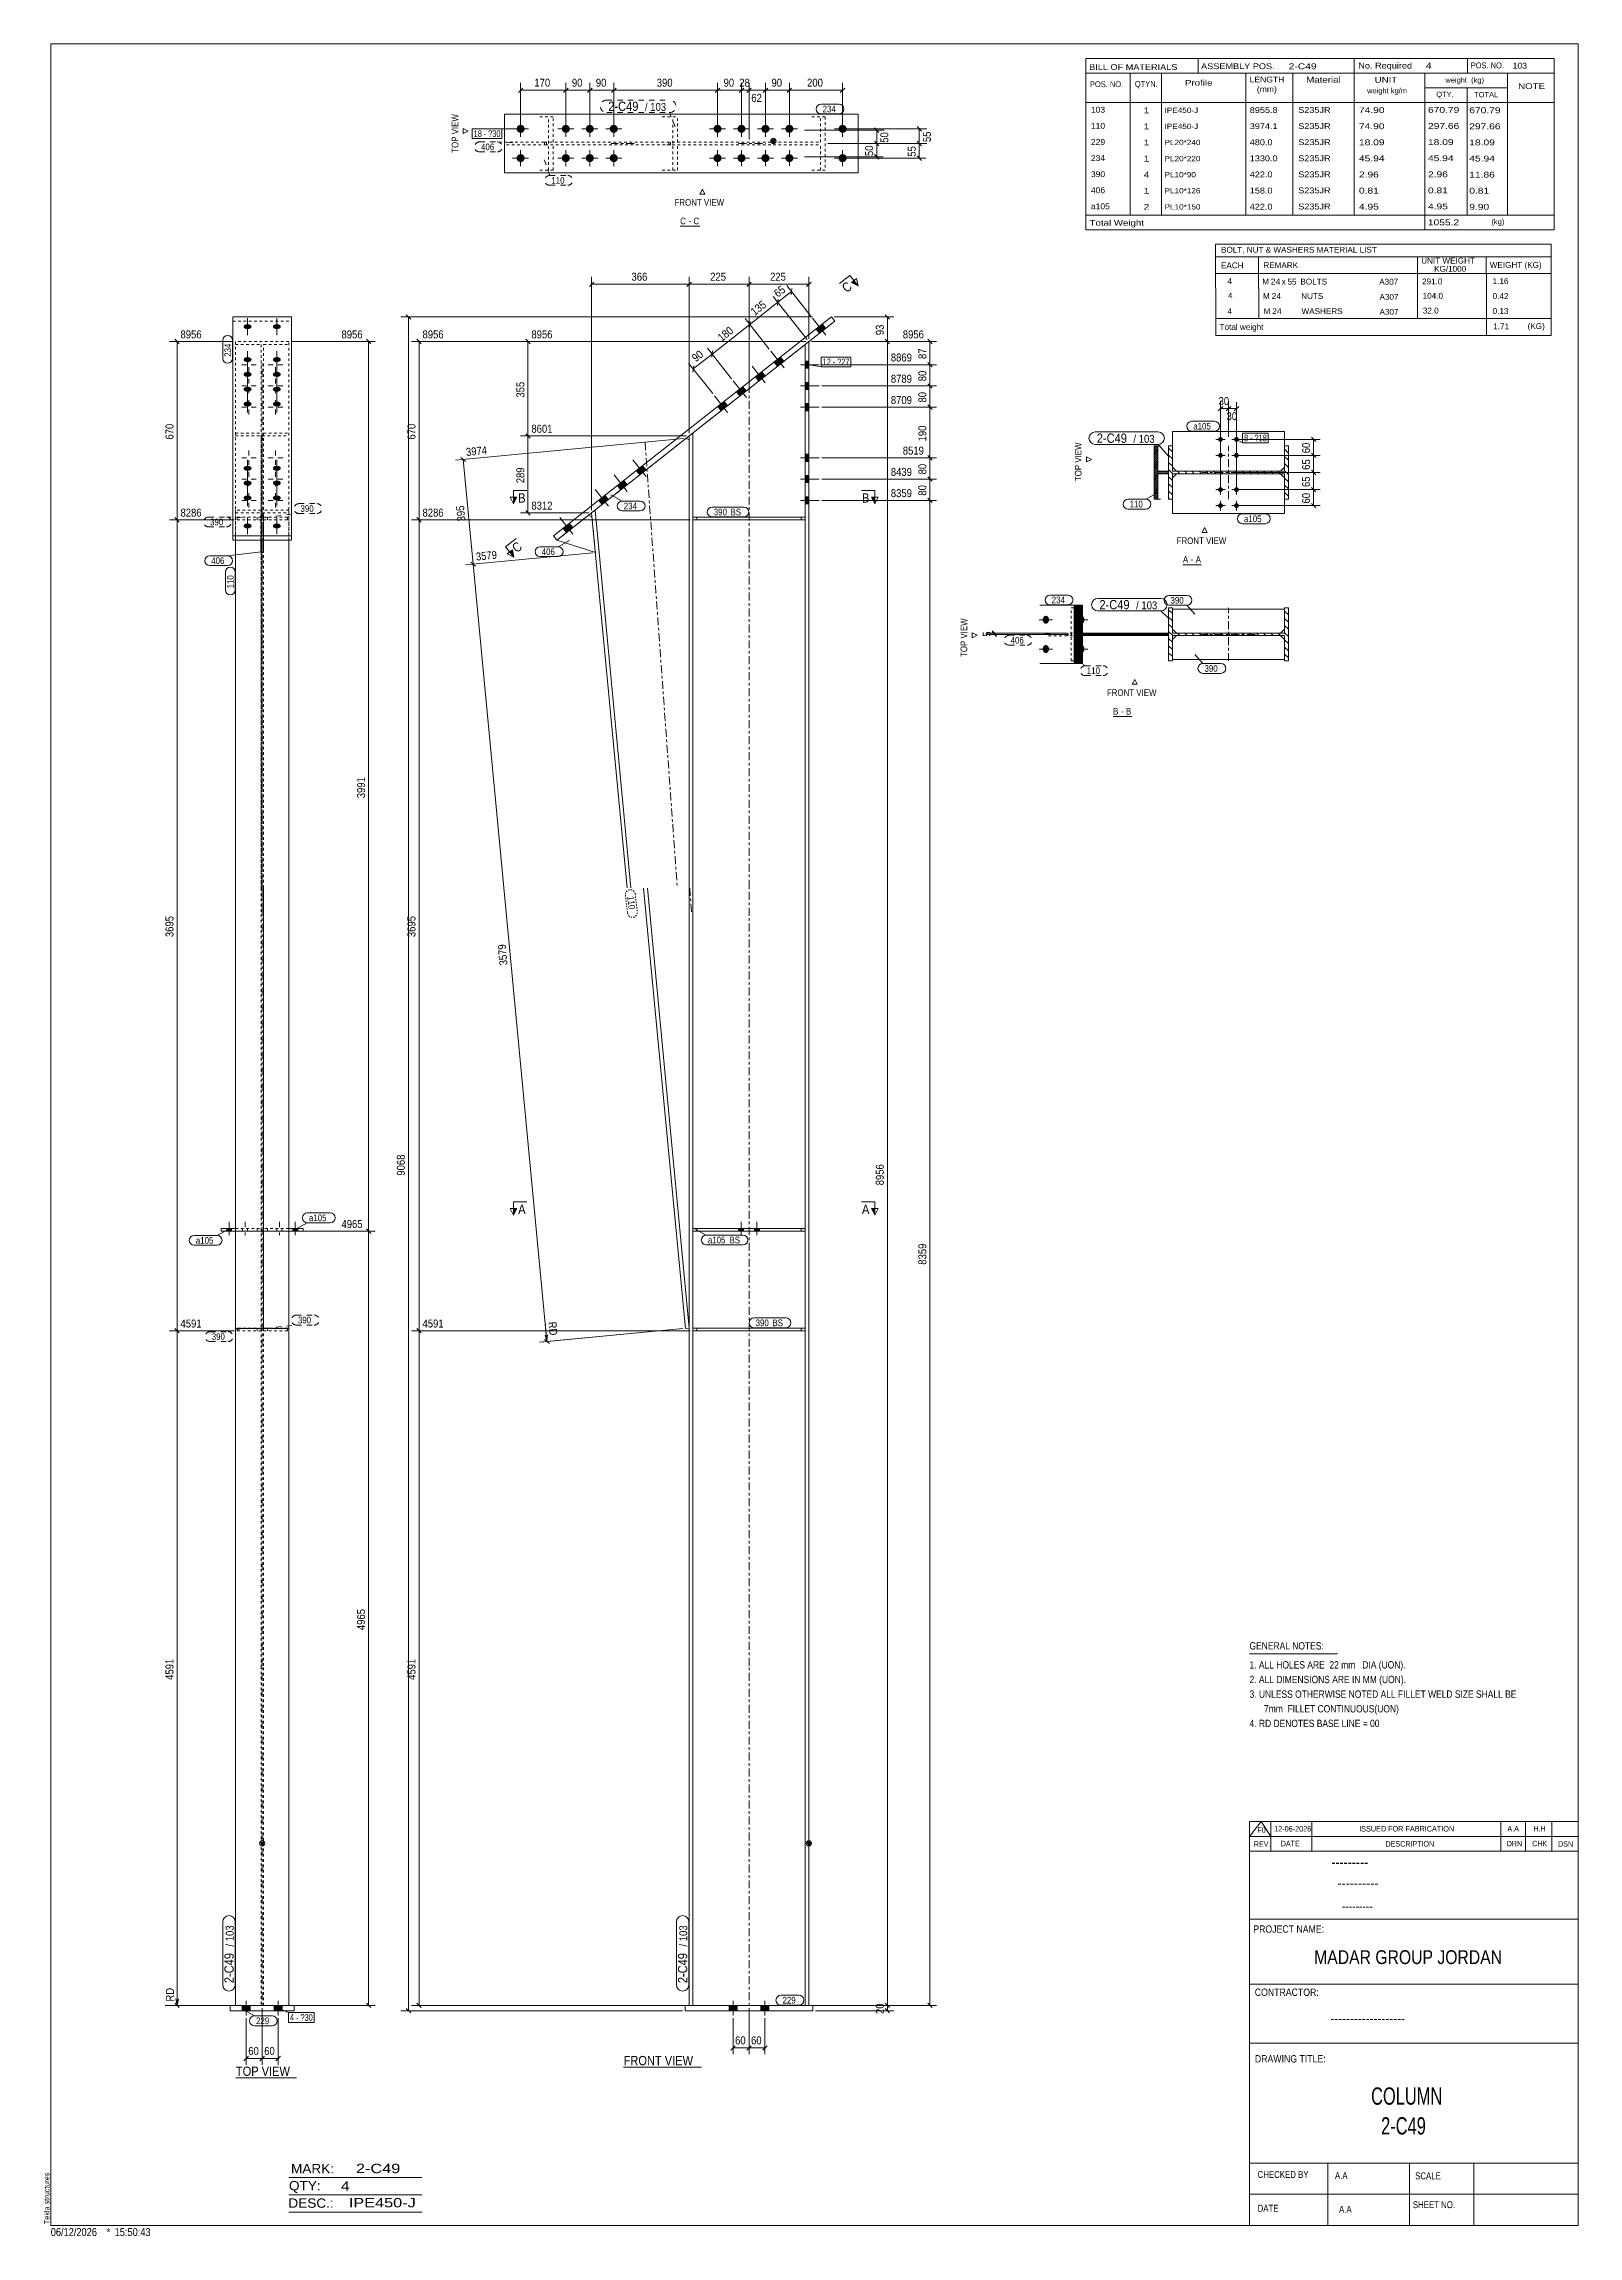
# Model space of a CAD drawing. Header units: millimetres. Extents: x 2 to 579, y 1 to 825.
import ezdxf

# ---------------------------------------------------------------- set-up
doc = ezdxf.new("R2010")
doc.units = ezdxf.units.MM
for name, pattern in [('XKITLINE00', [0]), ('XKITLINE01', [4, 1, -1, 1, -1]), ('XKITLINE02', [4, 2, -2]), ('XKITLINE03', [6, 3, -1, 1, -1]), ('XKITLINE04', [3, 0.5, -0.5, 0.5, -0.5, 0.5, -0.5])]:
    doc.linetypes.add(name, pattern=pattern)
for name, color, linetype, lineweight in [('Bolt', 3, 'Continuous', 0), ('BoltMark', 7, 'Continuous', 0), ('Dimensions', 7, 'Continuous', 0), ('DrawingSheet', 5, 'Continuous', 0), ('OtherObjectType', 7, 'Continuous', 0), ('Part', 2, 'Continuous', 0), ('PartMark', 7, 'Continuous', 0), ('Section', 6, 'Continuous', 0)]:
    doc.layers.add(name, color=color, linetype=linetype, lineweight=lineweight)
doc.styles.add('@ARIAL_UNICODE_MS_BOLD', font='ARIAL.TTF')
doc.styles.add('ARIAL', font='ARIAL.TTF')
doc.styles.add('ARIAL_NARROW', font='ARIALN.TTF')
doc.styles.add('COMIC_SANS_MS_BOLD', font='COMICBD.TTF')
doc.styles.add('SWIS721_EX_BT', font='ARIAL.TTF')
doc.styles.add('SWISSE', font='ARIAL.TTF')

# ---------------------------------------------------------------- blocks, each defined once
blk = doc.blocks.new('*A1')
at = {"layer": 'Part', "color": 7, "linetype": 'XKITLINE00', "lineweight": 0}
for p, q in [((426.5, 671.68), (425.1, 673.08)), ((426.5, 668.99), (425.1, 670.39)), ((426.5, 666.29), (425.1, 667.69)), ((468.75, 672.54), (468.7, 672.59)), ((470.1, 668.49), (468.7, 669.89)), ((470.1, 671.19), (468.75, 672.54)), ((470.1, 673.88), (470.1, 673.88)), ((470.1, 673.88), (470.1, 673.88)), ((426.67, 663.43), (425.1, 665)), ((426.5, 660.91), (425.1, 662.31)), ((426.5, 658.21), (425.1, 659.61)), ((429.36, 663.43), (428.46, 664.33)), ((432.06, 663.43), (431.16, 664.33)), ((434.75, 663.43), (433.85, 664.33)), ((437.44, 663.43), (436.54, 664.33)), ((440.14, 663.43), (439.24, 664.33)), ((442.83, 663.43), (441.93, 664.33)), ((445.53, 663.43), (444.63, 664.33)), ((448.22, 663.43), (447.32, 664.33)), ((450.92, 663.43), (450.02, 664.33)), ((453.61, 663.43), (452.71, 664.33)), ((456.3, 663.43), (455.4, 664.33)), ((459, 663.43), (458.1, 664.33)), ((461.69, 663.43), (460.79, 664.33)), ((464.39, 663.43), (463.49, 664.33)), ((467.08, 663.43), (466.18, 664.33)), ((470.1, 665.8), (468.7, 667.2)), ((470.1, 663.11), (468.7, 664.51)), ((470.1, 660.41), (468.7, 661.81)), ((426.5, 655.52), (425.1, 656.92)), ((425.44, 653.88), (425.1, 654.22)), ((470.1, 657.72), (468.7, 659.12)), ((470.1, 655.02), (468.7, 656.42))]:
    blk.add_line(p, q, dxfattribs=at)
blk = doc.blocks.new('*A2')
at = {"layer": 'Part', "color": 7, "linetype": 'XKITLINE00', "lineweight": 0}
for p, q in [((419.8, 673.88), (419.66, 673.75)), ((420.53, 673.88), (419.66, 673.02)), ((421.07, 673.69), (419.66, 672.28)), ((421.07, 672.96), (419.66, 671.55)), ((421.07, 672.22), (419.66, 670.82)), ((421.07, 671.49), (419.66, 670.08)), ((421.07, 670.76), (419.66, 669.35)), ((421.07, 670.03), (419.66, 668.62)), ((421.07, 669.29), (419.66, 667.89)), ((421.07, 668.56), (419.66, 667.15)), ((421.07, 667.83), (419.66, 666.42)), ((421.07, 667.1), (419.66, 665.69)), ((421.07, 666.36), (419.66, 664.96)), ((419.97, 664.53), (419.66, 664.22)), ((420.34, 664.16), (419.66, 663.49)), ((420.7, 663.8), (419.66, 662.76)), ((421.07, 663.43), (419.66, 662.03)), ((421.07, 662.7), (419.66, 661.29)), ((421.07, 661.97), (419.66, 660.56)), ((421.07, 661.23), (419.66, 659.83)), ((421.07, 660.5), (419.66, 659.1)), ((421.07, 659.77), (419.66, 658.36)), ((421.07, 665.63), (419.97, 664.53)), ((421.07, 664.9), (420.34, 664.16)), ((421.24, 664.33), (420.7, 663.8)), ((421.97, 664.33), (421.07, 663.43)), ((422.7, 664.33), (421.8, 663.43)), ((423.43, 664.33), (422.53, 663.43)), ((424.17, 664.33), (423.27, 663.43)), ((424.9, 664.33), (424, 663.43)), ((425.1, 663.8), (424.73, 663.43)), ((421.07, 659.04), (419.66, 657.63)), ((421.07, 658.3), (419.66, 656.9)), ((421.07, 657.57), (419.66, 656.16)), ((421.07, 656.84), (419.66, 655.43)), ((421.07, 656.11), (419.66, 654.7)), ((421.07, 655.37), (419.66, 653.97)), ((421.07, 654.64), (420.31, 653.88))]:
    blk.add_line(p, q, dxfattribs=at)
blk = doc.blocks.new('*A3')
at = {"layer": 'Part', "color": 7, "linetype": 'XKITLINE00', "lineweight": 0}
for p, q in [((426.5, 610.83), (425.1, 612.23)), ((468.75, 611.69), (468.7, 611.74)), ((470.1, 610.34), (468.75, 611.69)), ((470.1, 613.03), (470.1, 613.03)), ((470.1, 613.03), (470.1, 613.03)), ((426.5, 608.14), (425.1, 609.54)), ((426.5, 605.44), (425.1, 606.84)), ((426.67, 602.58), (425.1, 604.15)), ((429.36, 602.58), (428.46, 603.48)), ((432.06, 602.58), (431.16, 603.48)), ((434.75, 602.58), (433.85, 603.48)), ((437.44, 602.58), (436.54, 603.48)), ((440.14, 602.58), (439.24, 603.48)), ((442.83, 602.58), (441.93, 603.48)), ((445.53, 602.58), (444.63, 603.48)), ((448.22, 602.58), (447.32, 603.48)), ((450.92, 602.58), (450.02, 603.48)), ((453.61, 602.58), (452.71, 603.48)), ((456.3, 602.58), (455.4, 603.48)), ((459, 602.58), (458.1, 603.48)), ((461.69, 602.58), (460.79, 603.48)), ((464.39, 602.58), (463.49, 603.48)), ((467.08, 602.58), (466.18, 603.48)), ((470.1, 607.64), (468.7, 609.04)), ((470.1, 604.95), (468.7, 606.35)), ((470.1, 602.26), (468.7, 603.66)), ((426.5, 600.06), (425.1, 601.46)), ((426.5, 597.36), (425.1, 598.76)), ((426.5, 594.67), (425.1, 596.07)), ((425.44, 593.03), (425.1, 593.37)), ((470.1, 599.56), (468.7, 600.96)), ((470.1, 596.87), (468.7, 598.27)), ((470.1, 594.17), (468.7, 595.57))]:
    blk.add_line(p, q, dxfattribs=at)
blk = doc.blocks.new('*A4')
at = {"layer": 'Part', "color": 7, "linetype": 'XKITLINE00', "lineweight": 0}
for p, q in [((389.75, 614.03), (389.56, 613.85)), ((390.18, 614.03), (389.56, 613.41)), ((390.62, 614.03), (389.56, 612.98)), ((391.05, 614.03), (389.56, 612.54)), ((391.49, 614.03), (389.56, 612.11)), ((391.92, 614.03), (389.56, 611.67)), ((392.36, 614.03), (389.56, 611.24)), ((392.79, 614.03), (389.56, 610.8)), ((392.79, 613.6), (389.56, 610.37)), ((392.79, 613.16), (389.56, 609.93)), ((392.79, 612.73), (389.56, 609.5)), ((392.79, 612.29), (389.56, 609.06)), ((392.79, 611.86), (389.56, 608.63)), ((392.79, 611.42), (389.56, 608.19)), ((392.79, 610.99), (389.56, 607.76)), ((392.79, 610.55), (389.56, 607.32)), ((392.79, 610.12), (389.56, 606.89)), ((392.79, 609.68), (389.56, 606.45)), ((392.79, 609.25), (389.56, 606.01)), ((392.79, 608.81), (389.56, 605.58)), ((392.79, 608.38), (389.56, 605.14)), ((392.79, 607.94), (389.56, 604.71)), ((392.79, 607.5), (389.56, 604.27)), ((392.79, 607.07), (389.56, 603.84)), ((392.79, 606.63), (389.56, 603.4)), ((392.79, 606.2), (389.56, 602.97)), ((392.79, 605.76), (389.56, 602.53)), ((392.79, 605.33), (389.56, 602.1)), ((392.79, 604.89), (389.56, 601.66)), ((392.79, 604.46), (389.56, 601.23)), ((392.79, 604.02), (389.56, 600.79)), ((392.79, 603.59), (389.56, 600.36)), ((392.79, 603.15), (389.56, 599.92)), ((392.79, 602.72), (389.56, 599.49)), ((392.79, 602.28), (389.56, 599.05)), ((392.79, 601.85), (389.56, 598.62)), ((392.79, 601.41), (389.56, 598.18)), ((392.79, 600.98), (389.56, 597.75)), ((392.79, 600.54), (389.56, 597.31)), ((392.79, 600.11), (389.56, 596.88)), ((392.79, 599.67), (389.56, 596.44)), ((392.79, 599.24), (389.56, 596.01)), ((392.79, 598.8), (389.56, 595.57)), ((392.79, 598.37), (389.56, 595.14)), ((392.79, 597.93), (389.56, 594.7)), ((392.79, 597.5), (389.56, 594.27)), ((392.79, 597.06), (389.56, 593.83)), ((392.79, 596.63), (389.56, 593.4)), ((392.79, 596.19), (389.56, 592.96)), ((392.79, 595.76), (389.56, 592.52)), ((392.79, 595.32), (389.56, 592.09)), ((392.79, 594.89), (389.94, 592.03)), ((392.79, 594.45), (390.38, 592.03)), ((392.79, 594.01), (390.81, 592.03)), ((392.79, 593.58), (391.25, 592.03)), ((392.79, 593.14), (391.68, 592.03)), ((392.79, 592.71), (392.12, 592.03)), ((392.79, 592.27), (392.55, 592.03))]:
    blk.add_line(p, q, dxfattribs=at)
blk = doc.blocks.new('*A5')
at = {"layer": 'Part', "color": 7, "linetype": 'XKITLINE00', "lineweight": 0}
for p, q in [((393.63, 602.58), (392.79, 603.42)), ((393.51, 602.58), (392.79, 603.3)), ((393.39, 602.58), (392.79, 603.18)), ((393.27, 602.58), (392.79, 603.06)), ((393.15, 602.58), (392.79, 602.93)), ((393.02, 602.58), (392.79, 602.81)), ((393.75, 602.58), (392.85, 603.48)), ((393.87, 602.58), (392.97, 603.48)), ((393.99, 602.58), (393.09, 603.48)), ((394.12, 602.58), (393.22, 603.48)), ((394.24, 602.58), (393.34, 603.48)), ((394.36, 602.58), (393.46, 603.48)), ((394.48, 602.58), (393.58, 603.48)), ((394.6, 602.58), (393.7, 603.48)), ((394.72, 602.58), (393.82, 603.48)), ((394.84, 602.58), (393.94, 603.48)), ((394.96, 602.58), (394.06, 603.48)), ((395.09, 602.58), (394.19, 603.48)), ((395.21, 602.58), (394.31, 603.48)), ((395.33, 602.58), (394.43, 603.48)), ((395.45, 602.58), (394.55, 603.48)), ((395.57, 602.58), (394.67, 603.48)), ((395.69, 602.58), (394.79, 603.48)), ((395.81, 602.58), (394.91, 603.48)), ((395.93, 602.58), (395.03, 603.48)), ((396.06, 602.58), (395.16, 603.48)), ((396.18, 602.58), (395.28, 603.48)), ((396.3, 602.58), (395.4, 603.48)), ((396.42, 602.58), (395.52, 603.48)), ((396.54, 602.58), (395.64, 603.48)), ((396.66, 602.58), (395.76, 603.48)), ((396.78, 602.58), (395.88, 603.48)), ((396.9, 602.58), (396, 603.48)), ((397.03, 602.58), (396.13, 603.48)), ((397.15, 602.58), (396.25, 603.48)), ((397.27, 602.58), (396.37, 603.48)), ((397.39, 602.58), (396.49, 603.48)), ((397.51, 602.58), (396.61, 603.48)), ((397.63, 602.58), (396.73, 603.48)), ((397.75, 602.58), (396.85, 603.48)), ((397.87, 602.58), (396.97, 603.48)), ((398, 602.58), (397.1, 603.48)), ((398.12, 602.58), (397.22, 603.48)), ((398.24, 602.58), (397.34, 603.48)), ((398.36, 602.58), (397.46, 603.48)), ((398.48, 602.58), (397.58, 603.48)), ((398.6, 602.58), (397.7, 603.48)), ((398.72, 602.58), (397.82, 603.48)), ((398.84, 602.58), (397.94, 603.48)), ((398.96, 602.58), (398.06, 603.48)), ((399.09, 602.58), (398.19, 603.48)), ((399.21, 602.58), (398.31, 603.48)), ((399.33, 602.58), (398.43, 603.48)), ((399.45, 602.58), (398.55, 603.48)), ((399.57, 602.58), (398.67, 603.48)), ((399.69, 602.58), (398.79, 603.48)), ((399.81, 602.58), (398.91, 603.48)), ((399.93, 602.58), (399.03, 603.48)), ((400.06, 602.58), (399.16, 603.48)), ((400.18, 602.58), (399.28, 603.48)), ((400.3, 602.58), (399.4, 603.48)), ((400.42, 602.58), (399.52, 603.48)), ((400.54, 602.58), (399.64, 603.48)), ((400.66, 602.58), (399.76, 603.48)), ((400.78, 602.58), (399.88, 603.48)), ((400.9, 602.58), (400, 603.48)), ((401.03, 602.58), (400.13, 603.48)), ((401.15, 602.58), (400.25, 603.48)), ((401.27, 602.58), (400.37, 603.48)), ((401.39, 602.58), (400.49, 603.48)), ((401.51, 602.58), (400.61, 603.48)), ((401.63, 602.58), (400.73, 603.48)), ((401.75, 602.58), (400.85, 603.48)), ((401.87, 602.58), (400.97, 603.48)), ((402, 602.58), (401.1, 603.48)), ((402.12, 602.58), (401.22, 603.48)), ((402.24, 602.58), (401.34, 603.48)), ((402.36, 602.58), (401.46, 603.48)), ((402.48, 602.58), (401.58, 603.48)), ((402.6, 602.58), (401.7, 603.48)), ((402.72, 602.58), (401.82, 603.48)), ((402.84, 602.58), (401.94, 603.48)), ((402.97, 602.58), (402.07, 603.48)), ((403.09, 602.58), (402.19, 603.48)), ((403.21, 602.58), (402.31, 603.48)), ((403.33, 602.58), (402.43, 603.48)), ((403.45, 602.58), (402.55, 603.48)), ((403.57, 602.58), (402.67, 603.48)), ((403.69, 602.58), (402.79, 603.48)), ((403.81, 602.58), (402.91, 603.48)), ((403.94, 602.58), (403.04, 603.48)), ((404.06, 602.58), (403.16, 603.48)), ((404.18, 602.58), (403.28, 603.48)), ((404.3, 602.58), (403.4, 603.48)), ((404.42, 602.58), (403.52, 603.48)), ((404.54, 602.58), (403.64, 603.48)), ((404.66, 602.58), (403.76, 603.48)), ((404.78, 602.58), (403.88, 603.48)), ((404.91, 602.58), (404.01, 603.48)), ((405.03, 602.58), (404.13, 603.48)), ((405.15, 602.58), (404.25, 603.48)), ((405.27, 602.58), (404.37, 603.48)), ((405.39, 602.58), (404.49, 603.48)), ((405.51, 602.58), (404.61, 603.48)), ((405.63, 602.58), (404.73, 603.48)), ((405.75, 602.58), (404.85, 603.48)), ((405.88, 602.58), (404.98, 603.48)), ((406, 602.58), (405.1, 603.48)), ((406.12, 602.58), (405.22, 603.48)), ((406.24, 602.58), (405.34, 603.48)), ((406.36, 602.58), (405.46, 603.48)), ((406.48, 602.58), (405.58, 603.48)), ((406.6, 602.58), (405.7, 603.48)), ((406.72, 602.58), (405.82, 603.48)), ((406.85, 602.58), (405.95, 603.48)), ((406.97, 602.58), (406.07, 603.48)), ((407.09, 602.58), (406.19, 603.48)), ((407.21, 602.58), (406.31, 603.48)), ((407.33, 602.58), (406.43, 603.48)), ((407.45, 602.58), (406.55, 603.48)), ((407.57, 602.58), (406.67, 603.48)), ((407.69, 602.58), (406.79, 603.48)), ((407.81, 602.58), (406.91, 603.48)), ((407.94, 602.58), (407.04, 603.48)), ((408.06, 602.58), (407.16, 603.48)), ((408.18, 602.58), (407.28, 603.48)), ((408.3, 602.58), (407.4, 603.48)), ((408.42, 602.58), (407.52, 603.48)), ((408.54, 602.58), (407.64, 603.48)), ((408.66, 602.58), (407.76, 603.48)), ((408.78, 602.58), (407.88, 603.48)), ((408.91, 602.58), (408.01, 603.48)), ((409.03, 602.58), (408.13, 603.48)), ((409.15, 602.58), (408.25, 603.48)), ((409.27, 602.58), (408.37, 603.48)), ((409.39, 602.58), (408.49, 603.48)), ((409.51, 602.58), (408.61, 603.48)), ((409.63, 602.58), (408.73, 603.48)), ((409.75, 602.58), (408.85, 603.48)), ((409.88, 602.58), (408.98, 603.48)), ((410, 602.58), (409.1, 603.48)), ((410.12, 602.58), (409.22, 603.48)), ((410.24, 602.58), (409.34, 603.48)), ((410.36, 602.58), (409.46, 603.48)), ((410.48, 602.58), (409.58, 603.48)), ((410.6, 602.58), (409.7, 603.48)), ((410.72, 602.58), (409.82, 603.48)), ((410.85, 602.58), (409.95, 603.48)), ((410.97, 602.58), (410.07, 603.48)), ((411.09, 602.58), (410.19, 603.48)), ((411.21, 602.58), (410.31, 603.48)), ((411.33, 602.58), (410.43, 603.48)), ((411.45, 602.58), (410.55, 603.48)), ((411.57, 602.58), (410.67, 603.48)), ((411.69, 602.58), (410.79, 603.48)), ((411.82, 602.58), (410.92, 603.48)), ((411.94, 602.58), (411.04, 603.48)), ((412.06, 602.58), (411.16, 603.48)), ((412.18, 602.58), (411.28, 603.48)), ((412.3, 602.58), (411.4, 603.48)), ((412.42, 602.58), (411.52, 603.48)), ((412.54, 602.58), (411.64, 603.48)), ((412.66, 602.58), (411.76, 603.48)), ((412.79, 602.58), (411.89, 603.48)), ((412.91, 602.58), (412.01, 603.48)), ((413.03, 602.58), (412.13, 603.48)), ((413.15, 602.58), (412.25, 603.48)), ((413.27, 602.58), (412.37, 603.48)), ((413.39, 602.58), (412.49, 603.48)), ((413.51, 602.58), (412.61, 603.48)), ((413.63, 602.58), (412.73, 603.48)), ((413.76, 602.58), (412.86, 603.48)), ((413.88, 602.58), (412.98, 603.48)), ((414, 602.58), (413.1, 603.48)), ((414.12, 602.58), (413.22, 603.48)), ((414.24, 602.58), (413.34, 603.48)), ((414.36, 602.58), (413.46, 603.48)), ((414.48, 602.58), (413.58, 603.48)), ((414.6, 602.58), (413.7, 603.48)), ((414.73, 602.58), (413.83, 603.48)), ((414.85, 602.58), (413.95, 603.48)), ((414.97, 602.58), (414.07, 603.48)), ((415.09, 602.58), (414.19, 603.48)), ((415.21, 602.58), (414.31, 603.48)), ((415.33, 602.58), (414.43, 603.48)), ((415.45, 602.58), (414.55, 603.48)), ((415.57, 602.58), (414.67, 603.48)), ((415.7, 602.58), (414.8, 603.48)), ((415.82, 602.58), (414.92, 603.48)), ((415.94, 602.58), (415.04, 603.48)), ((416.06, 602.58), (415.16, 603.48)), ((416.18, 602.58), (415.28, 603.48)), ((416.3, 602.58), (415.4, 603.48)), ((416.42, 602.58), (415.52, 603.48)), ((416.54, 602.58), (415.64, 603.48)), ((416.67, 602.58), (415.77, 603.48)), ((416.79, 602.58), (415.89, 603.48)), ((416.91, 602.58), (416.01, 603.48)), ((417.03, 602.58), (416.13, 603.48)), ((417.15, 602.58), (416.25, 603.48)), ((417.27, 602.58), (416.37, 603.48)), ((417.39, 602.58), (416.49, 603.48)), ((417.51, 602.58), (416.61, 603.48)), ((417.63, 602.58), (416.73, 603.48)), ((417.76, 602.58), (416.86, 603.48)), ((417.88, 602.58), (416.98, 603.48)), ((418, 602.58), (417.1, 603.48)), ((418.12, 602.58), (417.22, 603.48)), ((418.24, 602.58), (417.34, 603.48)), ((418.36, 602.58), (417.46, 603.48)), ((418.48, 602.58), (417.58, 603.48)), ((418.6, 602.58), (417.7, 603.48)), ((418.73, 602.58), (417.83, 603.48)), ((418.85, 602.58), (417.95, 603.48)), ((418.97, 602.58), (418.07, 603.48)), ((419.09, 602.58), (418.19, 603.48)), ((419.21, 602.58), (418.31, 603.48)), ((419.33, 602.58), (418.43, 603.48)), ((419.45, 602.58), (418.55, 603.48)), ((419.57, 602.58), (418.67, 603.48)), ((419.7, 602.58), (418.8, 603.48)), ((419.82, 602.58), (418.92, 603.48)), ((419.94, 602.58), (419.04, 603.48)), ((420.06, 602.58), (419.16, 603.48)), ((420.18, 602.58), (419.28, 603.48)), ((420.3, 602.58), (419.4, 603.48)), ((420.42, 602.58), (419.52, 603.48)), ((420.54, 602.58), (419.64, 603.48)), ((420.67, 602.58), (419.77, 603.48)), ((420.79, 602.58), (419.89, 603.48)), ((420.91, 602.58), (420.01, 603.48)), ((421.03, 602.58), (420.13, 603.48)), ((421.15, 602.58), (420.25, 603.48)), ((421.27, 602.58), (420.37, 603.48)), ((421.39, 602.58), (420.49, 603.48)), ((421.51, 602.58), (420.61, 603.48)), ((421.64, 602.58), (420.74, 603.48)), ((421.76, 602.58), (420.86, 603.48)), ((421.88, 602.58), (420.98, 603.48)), ((422, 602.58), (421.1, 603.48)), ((422.12, 602.58), (421.22, 603.48)), ((422.24, 602.58), (421.34, 603.48)), ((422.36, 602.58), (421.46, 603.48)), ((422.48, 602.58), (421.58, 603.48)), ((422.61, 602.58), (421.71, 603.48)), ((422.73, 602.58), (421.83, 603.48)), ((422.85, 602.58), (421.95, 603.48)), ((422.97, 602.58), (422.07, 603.48)), ((423.09, 602.58), (422.19, 603.48)), ((423.21, 602.58), (422.31, 603.48)), ((423.33, 602.58), (422.43, 603.48)), ((423.45, 602.58), (422.55, 603.48)), ((423.58, 602.58), (422.68, 603.48)), ((423.7, 602.58), (422.8, 603.48)), ((423.82, 602.58), (422.92, 603.48)), ((423.94, 602.58), (423.04, 603.48)), ((424.06, 602.58), (423.16, 603.48)), ((424.18, 602.58), (423.28, 603.48)), ((424.25, 602.63), (423.4, 603.48)), ((424.31, 602.69), (423.52, 603.48)), ((424.37, 602.75), (423.65, 603.48)), ((424.43, 602.82), (423.77, 603.48)), ((424.49, 602.88), (423.89, 603.48)), ((424.55, 602.94), (424.01, 603.48)), ((424.62, 603), (424.13, 603.48)), ((424.68, 603.06), (424.25, 603.48)), ((424.3, 602.58), (424.25, 602.63)), ((424.42, 602.58), (424.31, 602.69)), ((424.74, 603.12), (424.37, 603.48)), ((424.55, 602.58), (424.37, 602.75)), ((424.67, 602.58), (424.43, 602.82)), ((424.8, 603.18), (424.49, 603.48)), ((424.79, 602.58), (424.49, 602.88)), ((424.91, 602.58), (424.55, 602.94)), ((424.86, 603.24), (424.62, 603.48)), ((425.03, 602.58), (424.62, 603)), ((425.1, 602.63), (424.68, 603.06)), ((424.92, 603.3), (424.74, 603.48)), ((425.1, 602.75), (424.74, 603.12)), ((425.1, 602.87), (424.8, 603.18)), ((424.98, 603.36), (424.86, 603.48)), ((425.1, 603), (424.86, 603.24)), ((425.1, 603.12), (424.92, 603.3)), ((425.04, 603.42), (424.98, 603.48)), ((425.1, 603.24), (424.98, 603.36)), ((425.1, 603.36), (425.04, 603.42))]:
    blk.add_line(p, q, dxfattribs=at)
blk = doc.blocks.new('*A6')
at = {"layer": 'Bolt'}
for points in [[(289.9, 703.06), (288.5, 703.06), (288.5, 705.76), (289.9, 705.76)], [(289.9, 703.06), (288.5, 703.06), (288.5, 705.76), (289.9, 705.76)], [(289.9, 695.06), (288.5, 695.06), (288.5, 697.76), (289.9, 697.76)], [(289.9, 695.06), (288.5, 695.06), (288.5, 697.76), (289.9, 697.76)], [(289.9, 687.06), (288.5, 687.06), (288.5, 689.76), (289.9, 689.76)], [(289.9, 687.06), (288.5, 687.06), (288.5, 689.76), (289.9, 689.76)], [(289.9, 668.06), (288.5, 668.06), (288.5, 670.76), (289.9, 670.76)], [(289.9, 668.06), (288.5, 668.06), (288.5, 670.76), (289.9, 670.76)], [(289.9, 660.06), (288.5, 660.06), (288.5, 662.76), (289.9, 662.76)], [(289.9, 660.06), (288.5, 660.06), (288.5, 662.76), (289.9, 662.76)], [(289.9, 652.06), (288.5, 652.06), (288.5, 654.76), (289.9, 654.76)], [(289.9, 652.06), (288.5, 652.06), (288.5, 654.76), (289.9, 654.76)]]:
    blk.add_hatch(color=3, dxfattribs=at).paths.add_polyline_path(points, flags=17)
at = {"layer": 'Bolt', "color": 3, "linetype": 'XKITLINE00', "lineweight": 0}
for p, q in [((286.8, 704.41), (293.8, 704.41)), ((286.8, 704.41), (293.8, 704.41)), ((288.5, 705.76), (289.9, 705.76)), ((288.5, 705.76), (289.9, 705.76)), ((288.5, 703.06), (289.9, 703.06)), ((288.5, 703.06), (289.9, 703.06)), ((286.8, 696.41), (293.8, 696.41)), ((286.8, 696.41), (293.8, 696.41)), ((288.5, 697.76), (289.9, 697.76)), ((288.5, 697.76), (289.9, 697.76)), ((288.5, 695.06), (289.9, 695.06)), ((288.5, 695.06), (289.9, 695.06)), ((286.8, 688.41), (293.8, 688.41)), ((286.8, 688.41), (293.8, 688.41)), ((288.5, 689.76), (289.9, 689.76)), ((288.5, 689.76), (289.9, 689.76)), ((288.5, 687.06), (289.9, 687.06)), ((288.5, 687.06), (289.9, 687.06)), ((286.8, 669.41), (293.8, 669.41)), ((286.8, 669.41), (293.8, 669.41)), ((288.5, 670.76), (289.9, 670.76)), ((288.5, 670.76), (289.9, 670.76)), ((288.5, 668.06), (289.9, 668.06)), ((288.5, 668.06), (289.9, 668.06)), ((286.8, 661.41), (293.8, 661.41)), ((286.8, 661.41), (293.8, 661.41)), ((288.5, 662.76), (289.9, 662.76)), ((288.5, 662.76), (289.9, 662.76)), ((288.5, 660.06), (289.9, 660.06)), ((288.5, 660.06), (289.9, 660.06)), ((286.8, 653.41), (293.8, 653.41)), ((286.8, 653.41), (293.8, 653.41)), ((288.5, 654.76), (289.9, 654.76)), ((288.5, 654.76), (289.9, 654.76)), ((288.5, 652.06), (289.9, 652.06)), ((288.5, 652.06), (289.9, 652.06))]:
    blk.add_line(p, q, dxfattribs=at)
blk = doc.blocks.new('*A7')
at = {"layer": 'Bolt'}
for points in [[(293.84, 716.2), (292.6, 717.77), (294.96, 719.63), (296.2, 718.06)], [(293.84, 716.2), (292.6, 717.77), (294.96, 719.63), (296.2, 718.06)], [(271.07, 698.25), (269.83, 699.82), (272.19, 701.67), (273.42, 700.1)], [(271.07, 698.25), (269.83, 699.82), (272.19, 701.67), (273.42, 700.1)], [(278.14, 703.82), (276.9, 705.39), (279.25, 707.25), (280.49, 705.68)], [(278.14, 703.82), (276.9, 705.39), (279.25, 707.25), (280.49, 705.68)], [(264, 692.68), (262.76, 694.25), (265.12, 696.1), (266.36, 694.53)], [(264, 692.68), (262.76, 694.25), (265.12, 696.1), (266.36, 694.53)], [(256.93, 687.1), (255.69, 688.67), (258.05, 690.53), (259.29, 688.96)], [(256.93, 687.1), (255.69, 688.67), (258.05, 690.53), (259.29, 688.96)], [(219.24, 657.39), (218, 658.96), (220.36, 660.81), (221.59, 659.24)], [(219.24, 657.39), (218, 658.96), (220.36, 660.81), (221.59, 659.24)], [(226.31, 662.96), (225.07, 664.53), (227.42, 666.39), (228.66, 664.82)], [(226.31, 662.96), (225.07, 664.53), (227.42, 666.39), (228.66, 664.82)], [(212.17, 651.81), (210.93, 653.39), (213.29, 655.24), (214.53, 653.67)], [(212.17, 651.81), (210.93, 653.39), (213.29, 655.24), (214.53, 653.67)], [(198.82, 641.29), (197.58, 642.86), (199.94, 644.72), (201.18, 643.15)], [(198.82, 641.29), (197.58, 642.86), (199.94, 644.72), (201.18, 643.15)]]:
    blk.add_hatch(color=3, dxfattribs=at).paths.add_polyline_path(points, flags=17)
at = {"layer": 'Bolt', "color": 3, "linetype": 'XKITLINE00', "lineweight": 0}
for p, q in [((296.26, 715.56), (291.31, 721.84)), ((296.26, 715.56), (291.31, 721.84)), ((293.84, 716.2), (292.6, 717.77)), ((293.84, 716.2), (292.6, 717.77)), ((296.2, 718.06), (294.96, 719.63)), ((296.2, 718.06), (294.96, 719.63)), ((280.55, 703.18), (275.6, 709.46)), ((280.55, 703.18), (275.6, 709.46)), ((273.48, 697.6), (268.53, 703.89)), ((273.48, 697.6), (268.53, 703.89)), ((273.42, 700.1), (272.19, 701.67)), ((273.42, 700.1), (272.19, 701.67)), ((278.14, 703.82), (276.9, 705.39)), ((278.14, 703.82), (276.9, 705.39)), ((280.49, 705.68), (279.25, 707.25)), ((280.49, 705.68), (279.25, 707.25)), ((259.35, 686.46), (254.4, 692.74)), ((259.35, 686.46), (254.4, 692.74)), ((266.42, 692.03), (261.46, 698.32)), ((266.42, 692.03), (261.46, 698.32)), ((264, 692.68), (262.76, 694.25)), ((264, 692.68), (262.76, 694.25)), ((266.36, 694.53), (265.12, 696.1)), ((266.36, 694.53), (265.12, 696.1)), ((271.07, 698.25), (269.83, 699.82)), ((271.07, 698.25), (269.83, 699.82)), ((256.93, 687.1), (255.69, 688.67)), ((256.93, 687.1), (255.69, 688.67)), ((259.29, 688.96), (258.05, 690.53)), ((259.29, 688.96), (258.05, 690.53)), ((228.72, 662.32), (223.77, 668.6)), ((228.72, 662.32), (223.77, 668.6)), ((221.65, 656.74), (216.7, 663.03)), ((221.65, 656.74), (216.7, 663.03)), ((221.59, 659.24), (220.36, 660.81)), ((221.59, 659.24), (220.36, 660.81)), ((226.31, 662.96), (225.07, 664.53)), ((226.31, 662.96), (225.07, 664.53)), ((228.66, 664.82), (227.42, 666.39)), ((228.66, 664.82), (227.42, 666.39)), ((214.59, 651.17), (209.63, 657.46)), ((214.59, 651.17), (209.63, 657.46)), ((212.17, 651.81), (210.93, 653.39)), ((212.17, 651.81), (210.93, 653.39)), ((214.53, 653.67), (213.29, 655.24)), ((214.53, 653.67), (213.29, 655.24)), ((219.24, 657.39), (218, 658.96)), ((219.24, 657.39), (218, 658.96)), ((201.24, 640.65), (196.28, 646.93)), ((201.24, 640.65), (196.28, 646.93)), ((198.82, 641.29), (197.58, 642.86)), ((198.82, 641.29), (197.58, 642.86)), ((201.18, 643.15), (199.94, 644.72)), ((201.18, 643.15), (199.94, 644.72))]:
    blk.add_line(p, q, dxfattribs=at)
blk = doc.blocks.new('*A8')
at = {"layer": 'Bolt'}
for points in [[(263.5, 378.69), (263.5, 379.69), (265.3, 379.69), (265.3, 378.69)], [(263.5, 378.69), (263.5, 379.69), (265.3, 379.69), (265.3, 378.69)], [(269.5, 378.69), (269.5, 379.69), (271.3, 379.69), (271.3, 378.69)], [(269.5, 378.69), (269.5, 379.69), (271.3, 379.69), (271.3, 378.69)]]:
    blk.add_hatch(color=3, dxfattribs=at).paths.add_polyline_path(points, flags=17)
at = {"layer": 'Bolt', "color": 3, "linetype": 'XKITLINE00', "lineweight": 0}
for p, q in [((263.5, 379.69), (263.5, 378.69)), ((263.5, 379.69), (263.5, 378.69)), ((264.4, 382.19), (264.4, 377.19)), ((264.4, 382.19), (264.4, 377.19)), ((265.3, 379.69), (265.3, 378.69)), ((265.3, 379.69), (265.3, 378.69)), ((269.5, 379.69), (269.5, 378.69)), ((269.5, 379.69), (269.5, 378.69)), ((270.4, 382.19), (270.4, 377.19)), ((270.4, 382.19), (270.4, 377.19)), ((271.3, 379.69), (271.3, 378.69)), ((271.3, 379.69), (271.3, 378.69))]:
    blk.add_line(p, q, dxfattribs=at)
blk = doc.blocks.new('*A9')
at = {"layer": 'Bolt', "color": 3, "linetype": 'XKITLINE02', "lineweight": 0}
for p, q in [((263.5, 379.69), (263.5, 378.69)), ((263.5, 379.69), (263.5, 378.69)), ((264.4, 382.19), (264.4, 377.19)), ((264.4, 382.19), (264.4, 377.19)), ((265.3, 379.69), (265.3, 378.69)), ((265.3, 379.69), (265.3, 378.69)), ((269.5, 379.69), (269.5, 378.69)), ((269.5, 379.69), (269.5, 378.69)), ((270.4, 382.19), (270.4, 377.19)), ((270.4, 382.19), (270.4, 377.19)), ((271.3, 379.69), (271.3, 378.69)), ((271.3, 379.69), (271.3, 378.69))]:
    blk.add_line(p, q, dxfattribs=at)
blk = doc.blocks.new('*A10')
at = {"layer": 'Bolt'}
for points in [[(262.9, 87.7), (262.9, 85.7), (259.9, 85.7), (259.9, 87.7)], [(262.9, 87.7), (262.9, 85.7), (259.9, 85.7), (259.9, 87.7)], [(274.9, 87.7), (274.9, 85.7), (271.9, 85.7), (271.9, 87.7)], [(274.9, 87.7), (274.9, 85.7), (271.9, 85.7), (271.9, 87.7)]]:
    blk.add_hatch(color=3, dxfattribs=at).paths.add_polyline_path(points, flags=17)
at = {"layer": 'Bolt', "color": 3, "linetype": 'XKITLINE00', "lineweight": 0}
for p, q in [((259.9, 87.7), (259.9, 85.7)), ((259.9, 87.7), (259.9, 85.7)), ((261.4, 89.45), (261.4, 83.95)), ((261.4, 89.45), (261.4, 83.95)), ((262.9, 87.7), (262.9, 85.7)), ((262.9, 87.7), (262.9, 85.7)), ((271.9, 87.7), (271.9, 85.7)), ((271.9, 87.7), (271.9, 85.7)), ((273.4, 89.45), (273.4, 83.95)), ((273.4, 89.45), (273.4, 83.95)), ((274.9, 87.7), (274.9, 85.7)), ((274.9, 87.7), (274.9, 85.7))]:
    blk.add_line(p, q, dxfattribs=at)
blk = doc.blocks.new('*A11')
at = {"layer": 'Part'}
blk.add_hatch(color=2, dxfattribs=at).paths.add_polyline_path([(289.1, 149.1), (290.7, 149.1), (289.9, 147.7)], flags=17)
at = {"layer": 'Part', "color": 7, "linetype": 'XKITLINE01', "lineweight": 0}
for p, q in [((289.9, 713.09), (244.9, 677.62)), ((246.3, 379.69), (246.3, 378.69)), ((288.5, 379.69), (288.5, 378.69)), ((289.9, 87.7), (244.9, 87.7))]:
    blk.add_line(p, q, dxfattribs=at)
at = {"layer": 'Part', "color": 2, "linetype": 'XKITLINE00', "lineweight": 0}
for p, q in [((288.5, 711.99), (288.5, 507.79)), ((289.9, 713.09), (289.9, 507.79)), ((244.9, 677.62), (244.9, 507.79)), ((246.3, 678.72), (246.3, 507.79)), ((244.9, 507.69), (244.9, 215.3)), ((246.3, 507.69), (246.3, 379.69)), ((288.5, 507.69), (288.5, 379.69)), ((289.9, 507.69), (289.9, 215.3)), ((246.3, 378.69), (246.3, 215.3)), ((288.5, 378.69), (288.5, 215.3)), ((244.9, 215.2), (244.9, 87.7)), ((246.3, 215.2), (246.3, 87.7)), ((288.5, 215.2), (288.5, 87.7)), ((289.9, 215.2), (289.9, 87.7)), ((289.9, 147.7), (289.1, 149.1)), ((289.1, 149.1), (290.7, 149.1)), ((290.7, 149.1), (289.9, 147.7))]:
    blk.add_line(p, q, dxfattribs=at)
at = {"layer": 'Part', "color": 7, "linetype": 'XKITLINE03', "lineweight": 0}
for p, q in [((267.4, 507.79), (267.4, 705.36)), ((267.4, 215.3), (267.4, 507.69)), ((267.4, 77.7), (267.4, 215.2))]:
    blk.add_line(p, q, dxfattribs=at)
at = {"layer": 'Part', "color": 2, "linetype": 'XKITLINE00', "lineweight": 0}
blk.add_circle((289.9, 148.6), 1, dxfattribs=at)
blk = doc.blocks.new('*A12')
at = {"layer": 'Part', "color": 2, "linetype": 'XKITLINE00', "lineweight": 0}
for p, q in [((298.42, 722.36), (193.97, 640.01)), ((195.21, 638.44), (299.66, 720.79)), ((299.66, 720.79), (298.42, 722.36)), ((193.97, 640.01), (195.21, 638.44))]:
    blk.add_line(p, q, dxfattribs=at)
blk = doc.blocks.new('*A13')
at = {"layer": 'Part', "color": 2, "linetype": 'XKITLINE00', "lineweight": 0}
for p, q in [((246.3, 379.69), (288.5, 379.69)), ((246.3, 379.69), (246.3, 378.69)), ((288.5, 378.69), (288.5, 379.69)), ((246.3, 378.69), (288.5, 378.69))]:
    blk.add_line(p, q, dxfattribs=at)
at = {"layer": 'Part', "color": 7, "linetype": 'XKITLINE01', "lineweight": 0}
for p, q in [((247.8, 378.69), (247.8, 379.69)), ((287, 378.69), (287, 379.69))]:
    blk.add_line(p, q, dxfattribs=at)
blk = doc.blocks.new('*A14')
at = {"layer": 'Part', "color": 7, "linetype": 'XKITLINE01', "lineweight": 0}
for p, q in [((288.5, 379.69), (246.3, 379.69)), ((246.3, 378.69), (246.3, 379.69)), ((247.8, 379.69), (247.8, 378.69)), ((287, 378.69), (287, 379.69)), ((288.5, 379.69), (288.5, 378.69)), ((288.5, 378.69), (246.3, 378.69))]:
    blk.add_line(p, q, dxfattribs=at)
blk = doc.blocks.new('*A15')
at = {"layer": 'Part', "color": 7, "linetype": 'XKITLINE01', "lineweight": 0}
for p, q in [((207.07, 647.8), (195.21, 638.44)), ((209.67, 633.79), (208.39, 647.23))]:
    blk.add_line(p, q, dxfattribs=at)
at = {"layer": 'Part', "color": 2, "linetype": 'XKITLINE00', "lineweight": 0}
for p, q in [((208.39, 647.23), (207.07, 647.8)), ((209.67, 633.79), (195.21, 638.44))]:
    blk.add_line(p, q, dxfattribs=at)
blk = doc.blocks.new('*A16')
at = {"layer": 'Part', "color": 7, "linetype": 'XKITLINE01', "lineweight": 0}
for p, q in [((208.25, 648.73), (243.74, 676.7)), ((243.74, 676.7), (244.9, 676.15)), ((244.9, 507.79), (244.9, 676.15)), ((244.9, 676.15), (244.9, 676.15)), ((244.9, 507.79), (244.9, 676.15)), ((244.9, 676.15), (244.9, 676.15)), ((244.9, 342.3), (244.9, 507.69)), ((244.9, 342.3), (244.9, 507.69))]:
    blk.add_line(p, q, dxfattribs=at)
at = {"layer": 'Part', "color": 2, "linetype": 'XKITLINE00', "lineweight": 0}
for p, q in [((243.74, 676.7), (244.9, 676.15)), ((221.64, 507.79), (208.25, 648.73)), ((209.56, 649.76), (223.04, 507.79)), ((243.51, 342.17), (227.79, 507.69)), ((229.19, 507.69), (244.9, 342.3)), ((244.9, 342.3), (243.51, 342.17))]:
    blk.add_line(p, q, dxfattribs=at)
at = {"layer": 'Part', "color": 7, "linetype": 'XKITLINE03', "lineweight": 0}
for p, q in [((228.33, 675.26), (240.45, 507.79)), ((245.13, 507.69), (245.85, 497.83))]:
    blk.add_line(p, q, dxfattribs=at)
blk = doc.blocks.new('*A17')
at = {"layer": 'Part', "color": 2, "linetype": 'XKITLINE00', "lineweight": 0}
for p, q in [((246.3, 342.3), (288.5, 342.3)), ((246.3, 341.3), (288.5, 341.3))]:
    blk.add_line(p, q, dxfattribs=at)
at = {"layer": 'Part', "color": 7, "linetype": 'XKITLINE01', "lineweight": 0}
for p, q in [((246.3, 342.3), (246.3, 341.3)), ((247.8, 341.3), (247.8, 342.3)), ((287, 342.3), (287, 341.3)), ((288.5, 341.3), (288.5, 342.3))]:
    blk.add_line(p, q, dxfattribs=at)
blk = doc.blocks.new('*A18')
at = {"layer": 'Part', "color": 7, "linetype": 'XKITLINE01', "lineweight": 0}
for p, q in [((288.5, 342.3), (246.3, 342.3)), ((246.3, 342.3), (246.3, 341.3)), ((246.3, 341.3), (288.5, 341.3)), ((247.8, 341.3), (247.8, 342.3)), ((287, 341.3), (287, 342.3)), ((288.5, 341.3), (288.5, 342.3))]:
    blk.add_line(p, q, dxfattribs=at)
blk = doc.blocks.new('*A19')
at = {"layer": 'Part', "color": 2, "linetype": 'XKITLINE00', "lineweight": 0}
for p, q in [((291.4, 87.7), (243.4, 87.7)), ((243.4, 87.7), (243.4, 85.7)), ((291.4, 85.7), (243.4, 85.7)), ((291.4, 87.7), (291.4, 85.7))]:
    blk.add_line(p, q, dxfattribs=at)
blk = doc.blocks.new('*A20')
at = {"layer": 'Part', "color": 7, "linetype": 'XKITLINE01', "lineweight": 0}
for p, q in [((246.3, 647.08), (288.5, 647.08)), ((246.3, 646.08), (246.3, 647.08)), ((246.3, 646.08), (288.5, 646.08)), ((247.8, 646.08), (247.8, 647.08)), ((287, 646.08), (287, 647.08)), ((288.5, 646.08), (288.5, 647.08))]:
    blk.add_line(p, q, dxfattribs=at)
blk = doc.blocks.new('*A21')
at = {"layer": 'Part', "color": 2, "linetype": 'XKITLINE00', "lineweight": 0}
for p, q in [((246.3, 647.08), (288.5, 647.08)), ((246.3, 646.08), (288.5, 646.08))]:
    blk.add_line(p, q, dxfattribs=at)
at = {"layer": 'Part', "color": 7, "linetype": 'XKITLINE01', "lineweight": 0}
for p, q in [((246.3, 646.08), (246.3, 647.08)), ((247.8, 646.08), (247.8, 647.08)), ((287, 646.08), (287, 647.08)), ((288.5, 647.08), (288.5, 646.08))]:
    blk.add_line(p, q, dxfattribs=at)
blk = doc.blocks.new('*A22')
at = {"layer": 'Bolt', "color": 3, "linetype": 'XKITLINE00', "lineweight": 0}
for p, q in [((76.75, 704.41), (78.55, 704.41)), ((79.45, 707.11), (79.45, 705.31)), ((79.45, 701.71), (79.45, 703.51)), ((82.15, 704.41), (80.35, 704.41)), ((86.75, 704.41), (88.55, 704.41)), ((89.45, 707.11), (89.45, 705.31)), ((89.45, 701.71), (89.45, 703.51)), ((92.15, 704.41), (90.35, 704.41)), ((76.75, 696.41), (78.55, 696.41)), ((79.45, 699.11), (79.45, 697.31)), ((79.45, 693.71), (79.45, 695.51)), ((82.15, 696.41), (80.35, 696.41)), ((86.75, 696.41), (88.55, 696.41)), ((89.45, 699.11), (89.45, 697.31)), ((89.45, 693.71), (89.45, 695.51)), ((92.15, 696.41), (90.35, 696.41)), ((76.75, 688.41), (78.55, 688.41)), ((79.45, 691.11), (79.45, 689.31)), ((79.45, 685.71), (79.45, 687.51)), ((82.15, 688.41), (80.35, 688.41)), ((86.75, 688.41), (88.55, 688.41)), ((89.45, 691.11), (89.45, 689.31)), ((89.45, 685.71), (89.45, 687.51)), ((92.15, 688.41), (90.35, 688.41)), ((76.75, 669.41), (78.55, 669.41)), ((79.45, 672.11), (79.45, 670.31)), ((79.45, 666.71), (79.45, 668.51)), ((82.15, 669.41), (80.35, 669.41)), ((86.75, 669.41), (88.55, 669.41)), ((89.45, 672.11), (89.45, 670.31)), ((89.45, 666.71), (89.45, 668.51)), ((92.15, 669.41), (90.35, 669.41)), ((76.75, 661.41), (78.55, 661.41)), ((79.45, 664.11), (79.45, 662.31)), ((79.45, 658.71), (79.45, 660.51)), ((82.15, 661.41), (80.35, 661.41)), ((86.75, 661.41), (88.55, 661.41)), ((89.45, 664.11), (89.45, 662.31)), ((89.45, 658.71), (89.45, 660.51)), ((92.15, 661.41), (90.35, 661.41)), ((76.75, 653.41), (78.55, 653.41)), ((79.45, 656.11), (79.45, 654.31)), ((79.45, 650.71), (79.45, 652.51)), ((82.15, 653.41), (80.35, 653.41)), ((86.75, 653.41), (88.55, 653.41)), ((89.45, 656.11), (89.45, 654.31)), ((89.45, 650.71), (89.45, 652.51)), ((92.15, 653.41), (90.35, 653.41))]:
    blk.add_line(p, q, dxfattribs=at)
blk = doc.blocks.new('*A23')
at = {"layer": 'Bolt'}
for points in [[(78.91, 717.77), (78.88, 717.77), (78.84, 717.77), (78.8, 717.78), (78.77, 717.78), (78.73, 717.78), (78.69, 717.79), (78.66, 717.79), (78.62, 717.79), (78.59, 717.8), (78.55, 717.81), (78.51, 717.81), (78.48, 717.82), (78.44, 717.83), (78.41, 717.83), (78.38, 717.84), (78.34, 717.85), (78.31, 717.86), (78.28, 717.87), (78.24, 717.88), (78.21, 717.89), (78.18, 717.9), (78.15, 717.92), (78.12, 717.93), (78.09, 717.94), (78.06, 717.95), (78.03, 717.97), (78, 717.98), (77.97, 718), (77.94, 718.01), (77.92, 718.03), (77.89, 718.04), (77.86, 718.06), (77.84, 718.08), (77.81, 718.09), (77.79, 718.11), (77.77, 718.13), (77.75, 718.15), (77.72, 718.17), (77.7, 718.18), (77.68, 718.2), (77.66, 718.22), (77.64, 718.24), (77.63, 718.26), (77.61, 718.28), (77.59, 718.3), (77.58, 718.32), (77.56, 718.34), (77.55, 718.37), (77.54, 718.39), (77.53, 718.41), (77.51, 718.43), (77.5, 718.45), (77.49, 718.47), (77.49, 718.5), (77.48, 718.52), (77.47, 718.54), (77.47, 718.56), (77.46, 718.59), (77.46, 718.61), (77.45, 718.63), (77.45, 718.65), (77.45, 718.68), (77.45, 718.7), (77.45, 718.72), (77.45, 718.75), (77.45, 718.77), (77.46, 718.79), (77.46, 718.81), (77.47, 718.84), (77.47, 718.86), (77.48, 718.88), (77.49, 718.9), (77.49, 718.93), (77.5, 718.95), (77.51, 718.97), (77.53, 718.99), (77.54, 719.01), (77.55, 719.03), (77.56, 719.06), (77.58, 719.08), (77.59, 719.1), (77.61, 719.12), (77.63, 719.14), (77.64, 719.16), (77.66, 719.18), (77.68, 719.2), (77.7, 719.22), (77.72, 719.23), (77.75, 719.25), (77.77, 719.27), (77.79, 719.29), (77.81, 719.31), (77.84, 719.32), (77.86, 719.34), (77.89, 719.36), (77.92, 719.37), (77.94, 719.39), (77.97, 719.4), (78, 719.42), (78.03, 719.43), (78.06, 719.45), (78.09, 719.46), (78.12, 719.47), (78.15, 719.48), (78.18, 719.5), (78.21, 719.51), (78.24, 719.52), (78.28, 719.53), (78.31, 719.54), (78.34, 719.55), (78.38, 719.56), (78.41, 719.57), (78.44, 719.57), (78.48, 719.58), (78.51, 719.59), (78.55, 719.6), (78.59, 719.6), (78.62, 719.61), (78.66, 719.61), (78.69, 719.62), (78.73, 719.62), (78.77, 719.62), (78.8, 719.62), (78.84, 719.63), (78.88, 719.63), (78.91, 719.63), (78.95, 719.63), (78.99, 719.63), (79.02, 719.63), (79.06, 719.63), (79.1, 719.62), (79.13, 719.62), (79.17, 719.62), (79.21, 719.62), (79.24, 719.61), (79.28, 719.61), (79.31, 719.6), (79.35, 719.6), (79.39, 719.59), (79.42, 719.58), (79.46, 719.57), (79.49, 719.57), (79.52, 719.56), (79.56, 719.55), (79.59, 719.54), (79.62, 719.53), (79.66, 719.52), (79.69, 719.51), (79.72, 719.5), (79.75, 719.48), (79.78, 719.47), (79.81, 719.46), (79.84, 719.45), (79.87, 719.43), (79.9, 719.42), (79.93, 719.4), (79.96, 719.39), (79.98, 719.37), (80.01, 719.36), (80.04, 719.34), (80.06, 719.32), (80.09, 719.31), (80.11, 719.29), (80.13, 719.27), (80.15, 719.25), (80.18, 719.23), (80.2, 719.22), (80.22, 719.2), (80.24, 719.18), (80.26, 719.16), (80.27, 719.14), (80.29, 719.12), (80.31, 719.1), (80.32, 719.08), (80.34, 719.06), (80.35, 719.03), (80.36, 719.01), (80.37, 718.99), (80.39, 718.97), (80.4, 718.95), (80.41, 718.93), (80.41, 718.9), (80.42, 718.88), (80.43, 718.86), (80.43, 718.84), (80.44, 718.81), (80.44, 718.79), (80.45, 718.77), (80.45, 718.75), (80.45, 718.72), (80.45, 718.7), (80.45, 718.68), (80.45, 718.65), (80.45, 718.63), (80.44, 718.61), (80.44, 718.59), (80.43, 718.56), (80.43, 718.54), (80.42, 718.52), (80.41, 718.5), (80.41, 718.47), (80.4, 718.45), (80.39, 718.43), (80.37, 718.41), (80.36, 718.39), (80.35, 718.37), (80.34, 718.34), (80.32, 718.32), (80.31, 718.3), (80.29, 718.28), (80.27, 718.26), (80.26, 718.24), (80.24, 718.22), (80.22, 718.2), (80.2, 718.18), (80.18, 718.17), (80.15, 718.15), (80.13, 718.13), (80.11, 718.11), (80.09, 718.09), (80.06, 718.08), (80.04, 718.06), (80.01, 718.04), (79.98, 718.03), (79.96, 718.01), (79.93, 718), (79.9, 717.98), (79.87, 717.97), (79.84, 717.95), (79.81, 717.94), (79.78, 717.93), (79.75, 717.92), (79.72, 717.9), (79.69, 717.89), (79.66, 717.88), (79.62, 717.87), (79.59, 717.86), (79.56, 717.85), (79.52, 717.84), (79.49, 717.83), (79.46, 717.83), (79.42, 717.82), (79.39, 717.81), (79.35, 717.81), (79.31, 717.8), (79.28, 717.79), (79.24, 717.79), (79.21, 717.79), (79.17, 717.78), (79.13, 717.78), (79.1, 717.78), (79.06, 717.77), (79.02, 717.77), (78.99, 717.77), (78.95, 717.77)], [(89.91, 717.77), (89.88, 717.77), (89.84, 717.77), (89.8, 717.78), (89.77, 717.78), (89.73, 717.78), (89.69, 717.79), (89.66, 717.79), (89.62, 717.79), (89.59, 717.8), (89.55, 717.81), (89.51, 717.81), (89.48, 717.82), (89.44, 717.83), (89.41, 717.83), (89.38, 717.84), (89.34, 717.85), (89.31, 717.86), (89.28, 717.87), (89.24, 717.88), (89.21, 717.89), (89.18, 717.9), (89.15, 717.92), (89.12, 717.93), (89.09, 717.94), (89.06, 717.95), (89.03, 717.97), (89, 717.98), (88.97, 718), (88.94, 718.01), (88.92, 718.03), (88.89, 718.04), (88.86, 718.06), (88.84, 718.08), (88.81, 718.09), (88.79, 718.11), (88.77, 718.13), (88.75, 718.15), (88.72, 718.17), (88.7, 718.18), (88.68, 718.2), (88.66, 718.22), (88.64, 718.24), (88.63, 718.26), (88.61, 718.28), (88.59, 718.3), (88.58, 718.32), (88.56, 718.34), (88.55, 718.37), (88.54, 718.39), (88.53, 718.41), (88.51, 718.43), (88.5, 718.45), (88.49, 718.47), (88.49, 718.5), (88.48, 718.52), (88.47, 718.54), (88.47, 718.56), (88.46, 718.59), (88.46, 718.61), (88.45, 718.63), (88.45, 718.65), (88.45, 718.68), (88.45, 718.7), (88.45, 718.72), (88.45, 718.75), (88.45, 718.77), (88.46, 718.79), (88.46, 718.81), (88.47, 718.84), (88.47, 718.86), (88.48, 718.88), (88.49, 718.9), (88.49, 718.93), (88.5, 718.95), (88.51, 718.97), (88.53, 718.99), (88.54, 719.01), (88.55, 719.03), (88.56, 719.06), (88.58, 719.08), (88.59, 719.1), (88.61, 719.12), (88.63, 719.14), (88.64, 719.16), (88.66, 719.18), (88.68, 719.2), (88.7, 719.22), (88.72, 719.23), (88.75, 719.25), (88.77, 719.27), (88.79, 719.29), (88.81, 719.31), (88.84, 719.32), (88.86, 719.34), (88.89, 719.36), (88.92, 719.37), (88.94, 719.39), (88.97, 719.4), (89, 719.42), (89.03, 719.43), (89.06, 719.45), (89.09, 719.46), (89.12, 719.47), (89.15, 719.48), (89.18, 719.5), (89.21, 719.51), (89.24, 719.52), (89.28, 719.53), (89.31, 719.54), (89.34, 719.55), (89.38, 719.56), (89.41, 719.57), (89.44, 719.57), (89.48, 719.58), (89.51, 719.59), (89.55, 719.6), (89.59, 719.6), (89.62, 719.61), (89.66, 719.61), (89.69, 719.62), (89.73, 719.62), (89.77, 719.62), (89.8, 719.62), (89.84, 719.63), (89.88, 719.63), (89.91, 719.63), (89.95, 719.63), (89.99, 719.63), (90.02, 719.63), (90.06, 719.63), (90.1, 719.62), (90.13, 719.62), (90.17, 719.62), (90.21, 719.62), (90.24, 719.61), (90.28, 719.61), (90.31, 719.6), (90.35, 719.6), (90.39, 719.59), (90.42, 719.58), (90.46, 719.57), (90.49, 719.57), (90.52, 719.56), (90.56, 719.55), (90.59, 719.54), (90.62, 719.53), (90.66, 719.52), (90.69, 719.51), (90.72, 719.5), (90.75, 719.48), (90.78, 719.47), (90.81, 719.46), (90.84, 719.45), (90.87, 719.43), (90.9, 719.42), (90.93, 719.4), (90.96, 719.39), (90.98, 719.37), (91.01, 719.36), (91.04, 719.34), (91.06, 719.32), (91.09, 719.31), (91.11, 719.29), (91.13, 719.27), (91.15, 719.25), (91.18, 719.23), (91.2, 719.22), (91.22, 719.2), (91.24, 719.18), (91.26, 719.16), (91.27, 719.14), (91.29, 719.12), (91.31, 719.1), (91.32, 719.08), (91.34, 719.06), (91.35, 719.03), (91.36, 719.01), (91.37, 718.99), (91.39, 718.97), (91.4, 718.95), (91.41, 718.93), (91.41, 718.9), (91.42, 718.88), (91.43, 718.86), (91.43, 718.84), (91.44, 718.81), (91.44, 718.79), (91.45, 718.77), (91.45, 718.75), (91.45, 718.72), (91.45, 718.7), (91.45, 718.68), (91.45, 718.65), (91.45, 718.63), (91.44, 718.61), (91.44, 718.59), (91.43, 718.56), (91.43, 718.54), (91.42, 718.52), (91.41, 718.5), (91.41, 718.47), (91.4, 718.45), (91.39, 718.43), (91.37, 718.41), (91.36, 718.39), (91.35, 718.37), (91.34, 718.34), (91.32, 718.32), (91.31, 718.3), (91.29, 718.28), (91.27, 718.26), (91.26, 718.24), (91.24, 718.22), (91.22, 718.2), (91.2, 718.18), (91.18, 718.17), (91.15, 718.15), (91.13, 718.13), (91.11, 718.11), (91.09, 718.09), (91.06, 718.08), (91.04, 718.06), (91.01, 718.04), (90.98, 718.03), (90.96, 718.01), (90.93, 718), (90.9, 717.98), (90.87, 717.97), (90.84, 717.95), (90.81, 717.94), (90.78, 717.93), (90.75, 717.92), (90.72, 717.9), (90.69, 717.89), (90.66, 717.88), (90.62, 717.87), (90.59, 717.86), (90.56, 717.85), (90.52, 717.84), (90.49, 717.83), (90.46, 717.83), (90.42, 717.82), (90.39, 717.81), (90.35, 717.81), (90.31, 717.8), (90.28, 717.79), (90.24, 717.79), (90.21, 717.79), (90.17, 717.78), (90.13, 717.78), (90.1, 717.78), (90.06, 717.77), (90.02, 717.77), (89.99, 717.77), (89.95, 717.77)], [(78.91, 705.39), (78.88, 705.39), (78.84, 705.39), (78.8, 705.39), (78.77, 705.4), (78.73, 705.4), (78.69, 705.4), (78.66, 705.41), (78.62, 705.41), (78.59, 705.42), (78.55, 705.42), (78.51, 705.43), (78.48, 705.44), (78.44, 705.44), (78.41, 705.45), (78.38, 705.46), (78.34, 705.47), (78.31, 705.48), (78.28, 705.49), (78.24, 705.5), (78.21, 705.51), (78.18, 705.52), (78.15, 705.53), (78.12, 705.55), (78.09, 705.56), (78.06, 705.57), (78.03, 705.59), (78, 705.6), (77.97, 705.61), (77.94, 705.63), (77.92, 705.65), (77.89, 705.66), (77.86, 705.68), (77.84, 705.69), (77.81, 705.71), (77.79, 705.73), (77.77, 705.75), (77.75, 705.76), (77.72, 705.78), (77.7, 705.8), (77.68, 705.82), (77.66, 705.84), (77.64, 705.86), (77.63, 705.88), (77.61, 705.9), (77.59, 705.92), (77.58, 705.94), (77.56, 705.96), (77.55, 705.98), (77.54, 706.01), (77.53, 706.03), (77.51, 706.05), (77.5, 706.07), (77.49, 706.09), (77.49, 706.11), (77.48, 706.14), (77.47, 706.16), (77.47, 706.18), (77.46, 706.2), (77.46, 706.23), (77.45, 706.25), (77.45, 706.27), (77.45, 706.3), (77.45, 706.32), (77.45, 706.34), (77.45, 706.36), (77.45, 706.39), (77.46, 706.41), (77.46, 706.43), (77.47, 706.45), (77.47, 706.48), (77.48, 706.5), (77.49, 706.52), (77.49, 706.54), (77.5, 706.57), (77.51, 706.59), (77.53, 706.61), (77.54, 706.63), (77.55, 706.65), (77.56, 706.67), (77.58, 706.69), (77.59, 706.72), (77.61, 706.74), (77.63, 706.76), (77.64, 706.78), (77.66, 706.8), (77.68, 706.81), (77.7, 706.83), (77.72, 706.85), (77.75, 706.87), (77.77, 706.89), (77.79, 706.91), (77.81, 706.92), (77.84, 706.94), (77.86, 706.96), (77.89, 706.97), (77.92, 706.99), (77.94, 707.01), (77.97, 707.02), (78, 707.04), (78.03, 707.05), (78.06, 707.06), (78.09, 707.08), (78.12, 707.09), (78.15, 707.1), (78.18, 707.11), (78.21, 707.13), (78.24, 707.14), (78.28, 707.15), (78.31, 707.16), (78.34, 707.17), (78.38, 707.18), (78.41, 707.18), (78.44, 707.19), (78.48, 707.2), (78.51, 707.21), (78.55, 707.21), (78.59, 707.22), (78.62, 707.22), (78.66, 707.23), (78.69, 707.23), (78.73, 707.24), (78.77, 707.24), (78.8, 707.24), (78.84, 707.24), (78.88, 707.25), (78.91, 707.25), (78.95, 707.25), (78.99, 707.25), (79.02, 707.25), (79.06, 707.24), (79.1, 707.24), (79.13, 707.24), (79.17, 707.24), (79.21, 707.23), (79.24, 707.23), (79.28, 707.22), (79.31, 707.22), (79.35, 707.21), (79.39, 707.21), (79.42, 707.2), (79.46, 707.19), (79.49, 707.18), (79.52, 707.18), (79.56, 707.17), (79.59, 707.16), (79.62, 707.15), (79.66, 707.14), (79.69, 707.13), (79.72, 707.11), (79.75, 707.1), (79.78, 707.09), (79.81, 707.08), (79.84, 707.06), (79.87, 707.05), (79.9, 707.04), (79.93, 707.02), (79.96, 707.01), (79.98, 706.99), (80.01, 706.97), (80.04, 706.96), (80.06, 706.94), (80.09, 706.92), (80.11, 706.91), (80.13, 706.89), (80.15, 706.87), (80.18, 706.85), (80.2, 706.83), (80.22, 706.81), (80.24, 706.8), (80.26, 706.78), (80.27, 706.76), (80.29, 706.74), (80.31, 706.72), (80.32, 706.69), (80.34, 706.67), (80.35, 706.65), (80.36, 706.63), (80.37, 706.61), (80.39, 706.59), (80.4, 706.57), (80.41, 706.54), (80.41, 706.52), (80.42, 706.5), (80.43, 706.48), (80.43, 706.45), (80.44, 706.43), (80.44, 706.41), (80.45, 706.39), (80.45, 706.36), (80.45, 706.34), (80.45, 706.32), (80.45, 706.3), (80.45, 706.27), (80.45, 706.25), (80.44, 706.23), (80.44, 706.2), (80.43, 706.18), (80.43, 706.16), (80.42, 706.14), (80.41, 706.11), (80.41, 706.09), (80.4, 706.07), (80.39, 706.05), (80.37, 706.03), (80.36, 706.01), (80.35, 705.98), (80.34, 705.96), (80.32, 705.94), (80.31, 705.92), (80.29, 705.9), (80.27, 705.88), (80.26, 705.86), (80.24, 705.84), (80.22, 705.82), (80.2, 705.8), (80.18, 705.78), (80.15, 705.76), (80.13, 705.75), (80.11, 705.73), (80.09, 705.71), (80.06, 705.69), (80.04, 705.68), (80.01, 705.66), (79.98, 705.65), (79.96, 705.63), (79.93, 705.61), (79.9, 705.6), (79.87, 705.59), (79.84, 705.57), (79.81, 705.56), (79.78, 705.55), (79.75, 705.53), (79.72, 705.52), (79.69, 705.51), (79.66, 705.5), (79.62, 705.49), (79.59, 705.48), (79.56, 705.47), (79.52, 705.46), (79.49, 705.45), (79.46, 705.44), (79.42, 705.44), (79.39, 705.43), (79.35, 705.42), (79.31, 705.42), (79.28, 705.41), (79.24, 705.41), (79.21, 705.4), (79.17, 705.4), (79.13, 705.4), (79.1, 705.39), (79.06, 705.39), (79.02, 705.39), (78.99, 705.39), (78.95, 705.39)], [(78.91, 699.82), (78.88, 699.82), (78.84, 699.82), (78.8, 699.82), (78.77, 699.82), (78.73, 699.83), (78.69, 699.83), (78.66, 699.84), (78.62, 699.84), (78.59, 699.85), (78.55, 699.85), (78.51, 699.86), (78.48, 699.86), (78.44, 699.87), (78.41, 699.88), (78.38, 699.89), (78.34, 699.9), (78.31, 699.91), (78.28, 699.92), (78.24, 699.93), (78.21, 699.94), (78.18, 699.95), (78.15, 699.96), (78.12, 699.97), (78.09, 699.99), (78.06, 700), (78.03, 700.01), (78, 700.03), (77.97, 700.04), (77.94, 700.06), (77.92, 700.07), (77.89, 700.09), (77.86, 700.11), (77.84, 700.12), (77.81, 700.14), (77.79, 700.16), (77.77, 700.17), (77.75, 700.19), (77.72, 700.21), (77.7, 700.23), (77.68, 700.25), (77.66, 700.27), (77.64, 700.29), (77.63, 700.31), (77.61, 700.33), (77.59, 700.35), (77.58, 700.37), (77.56, 700.39), (77.55, 700.41), (77.54, 700.43), (77.53, 700.45), (77.51, 700.48), (77.5, 700.5), (77.49, 700.52), (77.49, 700.54), (77.48, 700.57), (77.47, 700.59), (77.47, 700.61), (77.46, 700.63), (77.46, 700.66), (77.45, 700.68), (77.45, 700.7), (77.45, 700.72), (77.45, 700.75), (77.45, 700.77), (77.45, 700.79), (77.45, 700.81), (77.46, 700.84), (77.46, 700.86), (77.47, 700.88), (77.47, 700.91), (77.48, 700.93), (77.49, 700.95), (77.49, 700.97), (77.5, 700.99), (77.51, 701.02), (77.53, 701.04), (77.54, 701.06), (77.55, 701.08), (77.56, 701.1), (77.58, 701.12), (77.59, 701.14), (77.61, 701.16), (77.63, 701.18), (77.64, 701.2), (77.66, 701.22), (77.68, 701.24), (77.7, 701.26), (77.72, 701.28), (77.75, 701.3), (77.77, 701.32), (77.79, 701.34), (77.81, 701.35), (77.84, 701.37), (77.86, 701.39), (77.89, 701.4), (77.92, 701.42), (77.94, 701.43), (77.97, 701.45), (78, 701.46), (78.03, 701.48), (78.06, 701.49), (78.09, 701.51), (78.12, 701.52), (78.15, 701.53), (78.18, 701.54), (78.21, 701.55), (78.24, 701.57), (78.28, 701.58), (78.31, 701.59), (78.34, 701.6), (78.38, 701.6), (78.41, 701.61), (78.44, 701.62), (78.48, 701.63), (78.51, 701.63), (78.55, 701.64), (78.59, 701.65), (78.62, 701.65), (78.66, 701.66), (78.69, 701.66), (78.73, 701.66), (78.77, 701.67), (78.8, 701.67), (78.84, 701.67), (78.88, 701.67), (78.91, 701.67), (78.95, 701.67), (78.99, 701.67), (79.02, 701.67), (79.06, 701.67), (79.1, 701.67), (79.13, 701.67), (79.17, 701.66), (79.21, 701.66), (79.24, 701.66), (79.28, 701.65), (79.31, 701.65), (79.35, 701.64), (79.39, 701.63), (79.42, 701.63), (79.46, 701.62), (79.49, 701.61), (79.52, 701.6), (79.56, 701.6), (79.59, 701.59), (79.62, 701.58), (79.66, 701.57), (79.69, 701.55), (79.72, 701.54), (79.75, 701.53), (79.78, 701.52), (79.81, 701.51), (79.84, 701.49), (79.87, 701.48), (79.9, 701.46), (79.93, 701.45), (79.96, 701.43), (79.98, 701.42), (80.01, 701.4), (80.04, 701.39), (80.06, 701.37), (80.09, 701.35), (80.11, 701.34), (80.13, 701.32), (80.15, 701.3), (80.18, 701.28), (80.2, 701.26), (80.22, 701.24), (80.24, 701.22), (80.26, 701.2), (80.27, 701.18), (80.29, 701.16), (80.31, 701.14), (80.32, 701.12), (80.34, 701.1), (80.35, 701.08), (80.36, 701.06), (80.37, 701.04), (80.39, 701.02), (80.4, 700.99), (80.41, 700.97), (80.41, 700.95), (80.42, 700.93), (80.43, 700.91), (80.43, 700.88), (80.44, 700.86), (80.44, 700.84), (80.45, 700.81), (80.45, 700.79), (80.45, 700.77), (80.45, 700.75), (80.45, 700.72), (80.45, 700.7), (80.45, 700.68), (80.44, 700.66), (80.44, 700.63), (80.43, 700.61), (80.43, 700.59), (80.42, 700.57), (80.41, 700.54), (80.41, 700.52), (80.4, 700.5), (80.39, 700.48), (80.37, 700.45), (80.36, 700.43), (80.35, 700.41), (80.34, 700.39), (80.32, 700.37), (80.31, 700.35), (80.29, 700.33), (80.27, 700.31), (80.26, 700.29), (80.24, 700.27), (80.22, 700.25), (80.2, 700.23), (80.18, 700.21), (80.15, 700.19), (80.13, 700.17), (80.11, 700.16), (80.09, 700.14), (80.06, 700.12), (80.04, 700.11), (80.01, 700.09), (79.98, 700.07), (79.96, 700.06), (79.93, 700.04), (79.9, 700.03), (79.87, 700.01), (79.84, 700), (79.81, 699.99), (79.78, 699.97), (79.75, 699.96), (79.72, 699.95), (79.69, 699.94), (79.66, 699.93), (79.62, 699.92), (79.59, 699.91), (79.56, 699.9), (79.52, 699.89), (79.49, 699.88), (79.46, 699.87), (79.42, 699.86), (79.39, 699.86), (79.35, 699.85), (79.31, 699.85), (79.28, 699.84), (79.24, 699.84), (79.21, 699.83), (79.17, 699.83), (79.13, 699.82), (79.1, 699.82), (79.06, 699.82), (79.02, 699.82), (78.99, 699.82), (78.95, 699.82)], [(89.91, 705.39), (89.88, 705.39), (89.84, 705.39), (89.8, 705.39), (89.77, 705.4), (89.73, 705.4), (89.69, 705.4), (89.66, 705.41), (89.62, 705.41), (89.59, 705.42), (89.55, 705.42), (89.51, 705.43), (89.48, 705.44), (89.44, 705.44), (89.41, 705.45), (89.38, 705.46), (89.34, 705.47), (89.31, 705.48), (89.28, 705.49), (89.24, 705.5), (89.21, 705.51), (89.18, 705.52), (89.15, 705.53), (89.12, 705.55), (89.09, 705.56), (89.06, 705.57), (89.03, 705.59), (89, 705.6), (88.97, 705.61), (88.94, 705.63), (88.92, 705.65), (88.89, 705.66), (88.86, 705.68), (88.84, 705.69), (88.81, 705.71), (88.79, 705.73), (88.77, 705.75), (88.75, 705.76), (88.72, 705.78), (88.7, 705.8), (88.68, 705.82), (88.66, 705.84), (88.64, 705.86), (88.63, 705.88), (88.61, 705.9), (88.59, 705.92), (88.58, 705.94), (88.56, 705.96), (88.55, 705.98), (88.54, 706.01), (88.53, 706.03), (88.51, 706.05), (88.5, 706.07), (88.49, 706.09), (88.49, 706.11), (88.48, 706.14), (88.47, 706.16), (88.47, 706.18), (88.46, 706.2), (88.46, 706.23), (88.45, 706.25), (88.45, 706.27), (88.45, 706.3), (88.45, 706.32), (88.45, 706.34), (88.45, 706.36), (88.45, 706.39), (88.46, 706.41), (88.46, 706.43), (88.47, 706.45), (88.47, 706.48), (88.48, 706.5), (88.49, 706.52), (88.49, 706.54), (88.5, 706.57), (88.51, 706.59), (88.53, 706.61), (88.54, 706.63), (88.55, 706.65), (88.56, 706.67), (88.58, 706.69), (88.59, 706.72), (88.61, 706.74), (88.63, 706.76), (88.64, 706.78), (88.66, 706.8), (88.68, 706.81), (88.7, 706.83), (88.72, 706.85), (88.75, 706.87), (88.77, 706.89), (88.79, 706.91), (88.81, 706.92), (88.84, 706.94), (88.86, 706.96), (88.89, 706.97), (88.92, 706.99), (88.94, 707.01), (88.97, 707.02), (89, 707.04), (89.03, 707.05), (89.06, 707.06), (89.09, 707.08), (89.12, 707.09), (89.15, 707.1), (89.18, 707.11), (89.21, 707.13), (89.24, 707.14), (89.28, 707.15), (89.31, 707.16), (89.34, 707.17), (89.38, 707.18), (89.41, 707.18), (89.44, 707.19), (89.48, 707.2), (89.51, 707.21), (89.55, 707.21), (89.59, 707.22), (89.62, 707.22), (89.66, 707.23), (89.69, 707.23), (89.73, 707.24), (89.77, 707.24), (89.8, 707.24), (89.84, 707.24), (89.88, 707.25), (89.91, 707.25), (89.95, 707.25), (89.99, 707.25), (90.02, 707.25), (90.06, 707.24), (90.1, 707.24), (90.13, 707.24), (90.17, 707.24), (90.21, 707.23), (90.24, 707.23), (90.28, 707.22), (90.31, 707.22), (90.35, 707.21), (90.39, 707.21), (90.42, 707.2), (90.46, 707.19), (90.49, 707.18), (90.52, 707.18), (90.56, 707.17), (90.59, 707.16), (90.62, 707.15), (90.66, 707.14), (90.69, 707.13), (90.72, 707.11), (90.75, 707.1), (90.78, 707.09), (90.81, 707.08), (90.84, 707.06), (90.87, 707.05), (90.9, 707.04), (90.93, 707.02), (90.96, 707.01), (90.98, 706.99), (91.01, 706.97), (91.04, 706.96), (91.06, 706.94), (91.09, 706.92), (91.11, 706.91), (91.13, 706.89), (91.15, 706.87), (91.18, 706.85), (91.2, 706.83), (91.22, 706.81), (91.24, 706.8), (91.26, 706.78), (91.27, 706.76), (91.29, 706.74), (91.31, 706.72), (91.32, 706.69), (91.34, 706.67), (91.35, 706.65), (91.36, 706.63), (91.37, 706.61), (91.39, 706.59), (91.4, 706.57), (91.41, 706.54), (91.41, 706.52), (91.42, 706.5), (91.43, 706.48), (91.43, 706.45), (91.44, 706.43), (91.44, 706.41), (91.45, 706.39), (91.45, 706.36), (91.45, 706.34), (91.45, 706.32), (91.45, 706.3), (91.45, 706.27), (91.45, 706.25), (91.44, 706.23), (91.44, 706.2), (91.43, 706.18), (91.43, 706.16), (91.42, 706.14), (91.41, 706.11), (91.41, 706.09), (91.4, 706.07), (91.39, 706.05), (91.37, 706.03), (91.36, 706.01), (91.35, 705.98), (91.34, 705.96), (91.32, 705.94), (91.31, 705.92), (91.29, 705.9), (91.27, 705.88), (91.26, 705.86), (91.24, 705.84), (91.22, 705.82), (91.2, 705.8), (91.18, 705.78), (91.15, 705.76), (91.13, 705.75), (91.11, 705.73), (91.09, 705.71), (91.06, 705.69), (91.04, 705.68), (91.01, 705.66), (90.98, 705.65), (90.96, 705.63), (90.93, 705.61), (90.9, 705.6), (90.87, 705.59), (90.84, 705.57), (90.81, 705.56), (90.78, 705.55), (90.75, 705.53), (90.72, 705.52), (90.69, 705.51), (90.66, 705.5), (90.62, 705.49), (90.59, 705.48), (90.56, 705.47), (90.52, 705.46), (90.49, 705.45), (90.46, 705.44), (90.42, 705.44), (90.39, 705.43), (90.35, 705.42), (90.31, 705.42), (90.28, 705.41), (90.24, 705.41), (90.21, 705.4), (90.17, 705.4), (90.13, 705.4), (90.1, 705.39), (90.06, 705.39), (90.02, 705.39), (89.99, 705.39), (89.95, 705.39)], [(89.91, 699.82), (89.88, 699.82), (89.84, 699.82), (89.8, 699.82), (89.77, 699.82), (89.73, 699.83), (89.69, 699.83), (89.66, 699.84), (89.62, 699.84), (89.59, 699.85), (89.55, 699.85), (89.51, 699.86), (89.48, 699.86), (89.44, 699.87), (89.41, 699.88), (89.38, 699.89), (89.34, 699.9), (89.31, 699.91), (89.28, 699.92), (89.24, 699.93), (89.21, 699.94), (89.18, 699.95), (89.15, 699.96), (89.12, 699.97), (89.09, 699.99), (89.06, 700), (89.03, 700.01), (89, 700.03), (88.97, 700.04), (88.94, 700.06), (88.92, 700.07), (88.89, 700.09), (88.86, 700.11), (88.84, 700.12), (88.81, 700.14), (88.79, 700.16), (88.77, 700.17), (88.75, 700.19), (88.72, 700.21), (88.7, 700.23), (88.68, 700.25), (88.66, 700.27), (88.64, 700.29), (88.63, 700.31), (88.61, 700.33), (88.59, 700.35), (88.58, 700.37), (88.56, 700.39), (88.55, 700.41), (88.54, 700.43), (88.53, 700.45), (88.51, 700.48), (88.5, 700.5), (88.49, 700.52), (88.49, 700.54), (88.48, 700.57), (88.47, 700.59), (88.47, 700.61), (88.46, 700.63), (88.46, 700.66), (88.45, 700.68), (88.45, 700.7), (88.45, 700.72), (88.45, 700.75), (88.45, 700.77), (88.45, 700.79), (88.45, 700.81), (88.46, 700.84), (88.46, 700.86), (88.47, 700.88), (88.47, 700.91), (88.48, 700.93), (88.49, 700.95), (88.49, 700.97), (88.5, 700.99), (88.51, 701.02), (88.53, 701.04), (88.54, 701.06), (88.55, 701.08), (88.56, 701.1), (88.58, 701.12), (88.59, 701.14), (88.61, 701.16), (88.63, 701.18), (88.64, 701.2), (88.66, 701.22), (88.68, 701.24), (88.7, 701.26), (88.72, 701.28), (88.75, 701.3), (88.77, 701.32), (88.79, 701.34), (88.81, 701.35), (88.84, 701.37), (88.86, 701.39), (88.89, 701.4), (88.92, 701.42), (88.94, 701.43), (88.97, 701.45), (89, 701.46), (89.03, 701.48), (89.06, 701.49), (89.09, 701.51), (89.12, 701.52), (89.15, 701.53), (89.18, 701.54), (89.21, 701.55), (89.24, 701.57), (89.28, 701.58), (89.31, 701.59), (89.34, 701.6), (89.38, 701.6), (89.41, 701.61), (89.44, 701.62), (89.48, 701.63), (89.51, 701.63), (89.55, 701.64), (89.59, 701.65), (89.62, 701.65), (89.66, 701.66), (89.69, 701.66), (89.73, 701.66), (89.77, 701.67), (89.8, 701.67), (89.84, 701.67), (89.88, 701.67), (89.91, 701.67), (89.95, 701.67), (89.99, 701.67), (90.02, 701.67), (90.06, 701.67), (90.1, 701.67), (90.13, 701.67), (90.17, 701.66), (90.21, 701.66), (90.24, 701.66), (90.28, 701.65), (90.31, 701.65), (90.35, 701.64), (90.39, 701.63), (90.42, 701.63), (90.46, 701.62), (90.49, 701.61), (90.52, 701.6), (90.56, 701.6), (90.59, 701.59), (90.62, 701.58), (90.66, 701.57), (90.69, 701.55), (90.72, 701.54), (90.75, 701.53), (90.78, 701.52), (90.81, 701.51), (90.84, 701.49), (90.87, 701.48), (90.9, 701.46), (90.93, 701.45), (90.96, 701.43), (90.98, 701.42), (91.01, 701.4), (91.04, 701.39), (91.06, 701.37), (91.09, 701.35), (91.11, 701.34), (91.13, 701.32), (91.15, 701.3), (91.18, 701.28), (91.2, 701.26), (91.22, 701.24), (91.24, 701.22), (91.26, 701.2), (91.27, 701.18), (91.29, 701.16), (91.31, 701.14), (91.32, 701.12), (91.34, 701.1), (91.35, 701.08), (91.36, 701.06), (91.37, 701.04), (91.39, 701.02), (91.4, 700.99), (91.41, 700.97), (91.41, 700.95), (91.42, 700.93), (91.43, 700.91), (91.43, 700.88), (91.44, 700.86), (91.44, 700.84), (91.45, 700.81), (91.45, 700.79), (91.45, 700.77), (91.45, 700.75), (91.45, 700.72), (91.45, 700.7), (91.45, 700.68), (91.44, 700.66), (91.44, 700.63), (91.43, 700.61), (91.43, 700.59), (91.42, 700.57), (91.41, 700.54), (91.41, 700.52), (91.4, 700.5), (91.39, 700.48), (91.37, 700.45), (91.36, 700.43), (91.35, 700.41), (91.34, 700.39), (91.32, 700.37), (91.31, 700.35), (91.29, 700.33), (91.27, 700.31), (91.26, 700.29), (91.24, 700.27), (91.22, 700.25), (91.2, 700.23), (91.18, 700.21), (91.15, 700.19), (91.13, 700.17), (91.11, 700.16), (91.09, 700.14), (91.06, 700.12), (91.04, 700.11), (91.01, 700.09), (90.98, 700.07), (90.96, 700.06), (90.93, 700.04), (90.9, 700.03), (90.87, 700.01), (90.84, 700), (90.81, 699.99), (90.78, 699.97), (90.75, 699.96), (90.72, 699.95), (90.69, 699.94), (90.66, 699.93), (90.62, 699.92), (90.59, 699.91), (90.56, 699.9), (90.52, 699.89), (90.49, 699.88), (90.46, 699.87), (90.42, 699.86), (90.39, 699.86), (90.35, 699.85), (90.31, 699.85), (90.28, 699.84), (90.24, 699.84), (90.21, 699.83), (90.17, 699.83), (90.13, 699.82), (90.1, 699.82), (90.06, 699.82), (90.02, 699.82), (89.99, 699.82), (89.95, 699.82)], [(78.91, 694.25), (78.88, 694.25), (78.84, 694.25), (78.8, 694.25), (78.77, 694.25), (78.73, 694.26), (78.69, 694.26), (78.66, 694.26), (78.62, 694.27), (78.59, 694.27), (78.55, 694.28), (78.51, 694.29), (78.48, 694.29), (78.44, 694.3), (78.41, 694.31), (78.38, 694.32), (78.34, 694.33), (78.31, 694.33), (78.28, 694.34), (78.24, 694.36), (78.21, 694.37), (78.18, 694.38), (78.15, 694.39), (78.12, 694.4), (78.09, 694.42), (78.06, 694.43), (78.03, 694.44), (78, 694.46), (77.97, 694.47), (77.94, 694.49), (77.92, 694.5), (77.89, 694.52), (77.86, 694.53), (77.84, 694.55), (77.81, 694.57), (77.79, 694.59), (77.77, 694.6), (77.75, 694.62), (77.72, 694.64), (77.7, 694.66), (77.68, 694.68), (77.66, 694.7), (77.64, 694.72), (77.63, 694.74), (77.61, 694.76), (77.59, 694.78), (77.58, 694.8), (77.56, 694.82), (77.55, 694.84), (77.54, 694.86), (77.53, 694.88), (77.51, 694.9), (77.5, 694.93), (77.49, 694.95), (77.49, 694.97), (77.48, 694.99), (77.47, 695.02), (77.47, 695.04), (77.46, 695.06), (77.46, 695.08), (77.45, 695.11), (77.45, 695.13), (77.45, 695.15), (77.45, 695.17), (77.45, 695.2), (77.45, 695.22), (77.45, 695.24), (77.46, 695.27), (77.46, 695.29), (77.47, 695.31), (77.47, 695.33), (77.48, 695.36), (77.49, 695.38), (77.49, 695.4), (77.5, 695.42), (77.51, 695.44), (77.53, 695.47), (77.54, 695.49), (77.55, 695.51), (77.56, 695.53), (77.58, 695.55), (77.59, 695.57), (77.61, 695.59), (77.63, 695.61), (77.64, 695.63), (77.66, 695.65), (77.68, 695.67), (77.7, 695.69), (77.72, 695.71), (77.75, 695.73), (77.77, 695.75), (77.79, 695.76), (77.81, 695.78), (77.84, 695.8), (77.86, 695.81), (77.89, 695.83), (77.92, 695.85), (77.94, 695.86), (77.97, 695.88), (78, 695.89), (78.03, 695.91), (78.06, 695.92), (78.09, 695.93), (78.12, 695.95), (78.15, 695.96), (78.18, 695.97), (78.21, 695.98), (78.24, 695.99), (78.28, 696), (78.31, 696.01), (78.34, 696.02), (78.38, 696.03), (78.41, 696.04), (78.44, 696.05), (78.48, 696.06), (78.51, 696.06), (78.55, 696.07), (78.59, 696.08), (78.62, 696.08), (78.66, 696.09), (78.69, 696.09), (78.73, 696.09), (78.77, 696.1), (78.8, 696.1), (78.84, 696.1), (78.88, 696.1), (78.91, 696.1), (78.95, 696.1), (78.99, 696.1), (79.02, 696.1), (79.06, 696.1), (79.1, 696.1), (79.13, 696.1), (79.17, 696.09), (79.21, 696.09), (79.24, 696.09), (79.28, 696.08), (79.31, 696.08), (79.35, 696.07), (79.39, 696.06), (79.42, 696.06), (79.46, 696.05), (79.49, 696.04), (79.52, 696.03), (79.56, 696.02), (79.59, 696.01), (79.62, 696), (79.66, 695.99), (79.69, 695.98), (79.72, 695.97), (79.75, 695.96), (79.78, 695.95), (79.81, 695.93), (79.84, 695.92), (79.87, 695.91), (79.9, 695.89), (79.93, 695.88), (79.96, 695.86), (79.98, 695.85), (80.01, 695.83), (80.04, 695.81), (80.06, 695.8), (80.09, 695.78), (80.11, 695.76), (80.13, 695.75), (80.15, 695.73), (80.18, 695.71), (80.2, 695.69), (80.22, 695.67), (80.24, 695.65), (80.26, 695.63), (80.27, 695.61), (80.29, 695.59), (80.31, 695.57), (80.32, 695.55), (80.34, 695.53), (80.35, 695.51), (80.36, 695.49), (80.37, 695.47), (80.39, 695.44), (80.4, 695.42), (80.41, 695.4), (80.41, 695.38), (80.42, 695.36), (80.43, 695.33), (80.43, 695.31), (80.44, 695.29), (80.44, 695.27), (80.45, 695.24), (80.45, 695.22), (80.45, 695.2), (80.45, 695.17), (80.45, 695.15), (80.45, 695.13), (80.45, 695.11), (80.44, 695.08), (80.44, 695.06), (80.43, 695.04), (80.43, 695.02), (80.42, 694.99), (80.41, 694.97), (80.41, 694.95), (80.4, 694.93), (80.39, 694.9), (80.37, 694.88), (80.36, 694.86), (80.35, 694.84), (80.34, 694.82), (80.32, 694.8), (80.31, 694.78), (80.29, 694.76), (80.27, 694.74), (80.26, 694.72), (80.24, 694.7), (80.22, 694.68), (80.2, 694.66), (80.18, 694.64), (80.15, 694.62), (80.13, 694.6), (80.11, 694.59), (80.09, 694.57), (80.06, 694.55), (80.04, 694.53), (80.01, 694.52), (79.98, 694.5), (79.96, 694.49), (79.93, 694.47), (79.9, 694.46), (79.87, 694.44), (79.84, 694.43), (79.81, 694.42), (79.78, 694.4), (79.75, 694.39), (79.72, 694.38), (79.69, 694.37), (79.66, 694.36), (79.62, 694.34), (79.59, 694.33), (79.56, 694.33), (79.52, 694.32), (79.49, 694.31), (79.46, 694.3), (79.42, 694.29), (79.39, 694.29), (79.35, 694.28), (79.31, 694.27), (79.28, 694.27), (79.24, 694.26), (79.21, 694.26), (79.17, 694.26), (79.13, 694.25), (79.1, 694.25), (79.06, 694.25), (79.02, 694.25), (78.99, 694.25), (78.95, 694.25)], [(89.91, 694.25), (89.88, 694.25), (89.84, 694.25), (89.8, 694.25), (89.77, 694.25), (89.73, 694.26), (89.69, 694.26), (89.66, 694.26), (89.62, 694.27), (89.59, 694.27), (89.55, 694.28), (89.51, 694.29), (89.48, 694.29), (89.44, 694.3), (89.41, 694.31), (89.38, 694.32), (89.34, 694.33), (89.31, 694.33), (89.28, 694.34), (89.24, 694.36), (89.21, 694.37), (89.18, 694.38), (89.15, 694.39), (89.12, 694.4), (89.09, 694.42), (89.06, 694.43), (89.03, 694.44), (89, 694.46), (88.97, 694.47), (88.94, 694.49), (88.92, 694.5), (88.89, 694.52), (88.86, 694.53), (88.84, 694.55), (88.81, 694.57), (88.79, 694.59), (88.77, 694.6), (88.75, 694.62), (88.72, 694.64), (88.7, 694.66), (88.68, 694.68), (88.66, 694.7), (88.64, 694.72), (88.63, 694.74), (88.61, 694.76), (88.59, 694.78), (88.58, 694.8), (88.56, 694.82), (88.55, 694.84), (88.54, 694.86), (88.53, 694.88), (88.51, 694.9), (88.5, 694.93), (88.49, 694.95), (88.49, 694.97), (88.48, 694.99), (88.47, 695.02), (88.47, 695.04), (88.46, 695.06), (88.46, 695.08), (88.45, 695.11), (88.45, 695.13), (88.45, 695.15), (88.45, 695.17), (88.45, 695.2), (88.45, 695.22), (88.45, 695.24), (88.46, 695.27), (88.46, 695.29), (88.47, 695.31), (88.47, 695.33), (88.48, 695.36), (88.49, 695.38), (88.49, 695.4), (88.5, 695.42), (88.51, 695.44), (88.53, 695.47), (88.54, 695.49), (88.55, 695.51), (88.56, 695.53), (88.58, 695.55), (88.59, 695.57), (88.61, 695.59), (88.63, 695.61), (88.64, 695.63), (88.66, 695.65), (88.68, 695.67), (88.7, 695.69), (88.72, 695.71), (88.75, 695.73), (88.77, 695.75), (88.79, 695.76), (88.81, 695.78), (88.84, 695.8), (88.86, 695.81), (88.89, 695.83), (88.92, 695.85), (88.94, 695.86), (88.97, 695.88), (89, 695.89), (89.03, 695.91), (89.06, 695.92), (89.09, 695.93), (89.12, 695.95), (89.15, 695.96), (89.18, 695.97), (89.21, 695.98), (89.24, 695.99), (89.28, 696), (89.31, 696.01), (89.34, 696.02), (89.38, 696.03), (89.41, 696.04), (89.44, 696.05), (89.48, 696.06), (89.51, 696.06), (89.55, 696.07), (89.59, 696.08), (89.62, 696.08), (89.66, 696.09), (89.69, 696.09), (89.73, 696.09), (89.77, 696.1), (89.8, 696.1), (89.84, 696.1), (89.88, 696.1), (89.91, 696.1), (89.95, 696.1), (89.99, 696.1), (90.02, 696.1), (90.06, 696.1), (90.1, 696.1), (90.13, 696.1), (90.17, 696.09), (90.21, 696.09), (90.24, 696.09), (90.28, 696.08), (90.31, 696.08), (90.35, 696.07), (90.39, 696.06), (90.42, 696.06), (90.46, 696.05), (90.49, 696.04), (90.52, 696.03), (90.56, 696.02), (90.59, 696.01), (90.62, 696), (90.66, 695.99), (90.69, 695.98), (90.72, 695.97), (90.75, 695.96), (90.78, 695.95), (90.81, 695.93), (90.84, 695.92), (90.87, 695.91), (90.9, 695.89), (90.93, 695.88), (90.96, 695.86), (90.98, 695.85), (91.01, 695.83), (91.04, 695.81), (91.06, 695.8), (91.09, 695.78), (91.11, 695.76), (91.13, 695.75), (91.15, 695.73), (91.18, 695.71), (91.2, 695.69), (91.22, 695.67), (91.24, 695.65), (91.26, 695.63), (91.27, 695.61), (91.29, 695.59), (91.31, 695.57), (91.32, 695.55), (91.34, 695.53), (91.35, 695.51), (91.36, 695.49), (91.37, 695.47), (91.39, 695.44), (91.4, 695.42), (91.41, 695.4), (91.41, 695.38), (91.42, 695.36), (91.43, 695.33), (91.43, 695.31), (91.44, 695.29), (91.44, 695.27), (91.45, 695.24), (91.45, 695.22), (91.45, 695.2), (91.45, 695.17), (91.45, 695.15), (91.45, 695.13), (91.45, 695.11), (91.44, 695.08), (91.44, 695.06), (91.43, 695.04), (91.43, 695.02), (91.42, 694.99), (91.41, 694.97), (91.41, 694.95), (91.4, 694.93), (91.39, 694.9), (91.37, 694.88), (91.36, 694.86), (91.35, 694.84), (91.34, 694.82), (91.32, 694.8), (91.31, 694.78), (91.29, 694.76), (91.27, 694.74), (91.26, 694.72), (91.24, 694.7), (91.22, 694.68), (91.2, 694.66), (91.18, 694.64), (91.15, 694.62), (91.13, 694.6), (91.11, 694.59), (91.09, 694.57), (91.06, 694.55), (91.04, 694.53), (91.01, 694.52), (90.98, 694.5), (90.96, 694.49), (90.93, 694.47), (90.9, 694.46), (90.87, 694.44), (90.84, 694.43), (90.81, 694.42), (90.78, 694.4), (90.75, 694.39), (90.72, 694.38), (90.69, 694.37), (90.66, 694.36), (90.62, 694.34), (90.59, 694.33), (90.56, 694.33), (90.52, 694.32), (90.49, 694.31), (90.46, 694.3), (90.42, 694.29), (90.39, 694.29), (90.35, 694.28), (90.31, 694.27), (90.28, 694.27), (90.24, 694.26), (90.21, 694.26), (90.17, 694.26), (90.13, 694.25), (90.1, 694.25), (90.06, 694.25), (90.02, 694.25), (89.99, 694.25), (89.95, 694.25)], [(78.91, 688.67), (78.88, 688.67), (78.84, 688.68), (78.8, 688.68), (78.77, 688.68), (78.73, 688.68), (78.69, 688.69), (78.66, 688.69), (78.62, 688.7), (78.59, 688.7), (78.55, 688.71), (78.51, 688.71), (78.48, 688.72), (78.44, 688.73), (78.41, 688.74), (78.38, 688.74), (78.34, 688.75), (78.31, 688.76), (78.28, 688.77), (78.24, 688.78), (78.21, 688.79), (78.18, 688.81), (78.15, 688.82), (78.12, 688.83), (78.09, 688.84), (78.06, 688.86), (78.03, 688.87), (78, 688.88), (77.97, 688.9), (77.94, 688.91), (77.92, 688.93), (77.89, 688.95), (77.86, 688.96), (77.84, 688.98), (77.81, 689), (77.79, 689.01), (77.77, 689.03), (77.75, 689.05), (77.72, 689.07), (77.7, 689.09), (77.68, 689.11), (77.66, 689.13), (77.64, 689.14), (77.63, 689.16), (77.61, 689.18), (77.59, 689.21), (77.58, 689.23), (77.56, 689.25), (77.55, 689.27), (77.54, 689.29), (77.53, 689.31), (77.51, 689.33), (77.5, 689.35), (77.49, 689.38), (77.49, 689.4), (77.48, 689.42), (77.47, 689.44), (77.47, 689.47), (77.46, 689.49), (77.46, 689.51), (77.45, 689.53), (77.45, 689.56), (77.45, 689.58), (77.45, 689.6), (77.45, 689.63), (77.45, 689.65), (77.45, 689.67), (77.46, 689.69), (77.46, 689.72), (77.47, 689.74), (77.47, 689.76), (77.48, 689.78), (77.49, 689.81), (77.49, 689.83), (77.5, 689.85), (77.51, 689.87), (77.53, 689.89), (77.54, 689.92), (77.55, 689.94), (77.56, 689.96), (77.58, 689.98), (77.59, 690), (77.61, 690.02), (77.63, 690.04), (77.64, 690.06), (77.66, 690.08), (77.68, 690.1), (77.7, 690.12), (77.72, 690.14), (77.75, 690.16), (77.77, 690.17), (77.79, 690.19), (77.81, 690.21), (77.84, 690.23), (77.86, 690.24), (77.89, 690.26), (77.92, 690.28), (77.94, 690.29), (77.97, 690.31), (78, 690.32), (78.03, 690.33), (78.06, 690.35), (78.09, 690.36), (78.12, 690.37), (78.15, 690.39), (78.18, 690.4), (78.21, 690.41), (78.24, 690.42), (78.28, 690.43), (78.31, 690.44), (78.34, 690.45), (78.38, 690.46), (78.41, 690.47), (78.44, 690.48), (78.48, 690.48), (78.51, 690.49), (78.55, 690.5), (78.59, 690.5), (78.62, 690.51), (78.66, 690.51), (78.69, 690.52), (78.73, 690.52), (78.77, 690.52), (78.8, 690.53), (78.84, 690.53), (78.88, 690.53), (78.91, 690.53), (78.95, 690.53), (78.99, 690.53), (79.02, 690.53), (79.06, 690.53), (79.1, 690.53), (79.13, 690.52), (79.17, 690.52), (79.21, 690.52), (79.24, 690.51), (79.28, 690.51), (79.31, 690.5), (79.35, 690.5), (79.39, 690.49), (79.42, 690.48), (79.46, 690.48), (79.49, 690.47), (79.52, 690.46), (79.56, 690.45), (79.59, 690.44), (79.62, 690.43), (79.66, 690.42), (79.69, 690.41), (79.72, 690.4), (79.75, 690.39), (79.78, 690.37), (79.81, 690.36), (79.84, 690.35), (79.87, 690.33), (79.9, 690.32), (79.93, 690.31), (79.96, 690.29), (79.98, 690.28), (80.01, 690.26), (80.04, 690.24), (80.06, 690.23), (80.09, 690.21), (80.11, 690.19), (80.13, 690.17), (80.15, 690.16), (80.18, 690.14), (80.2, 690.12), (80.22, 690.1), (80.24, 690.08), (80.26, 690.06), (80.27, 690.04), (80.29, 690.02), (80.31, 690), (80.32, 689.98), (80.34, 689.96), (80.35, 689.94), (80.36, 689.92), (80.37, 689.89), (80.39, 689.87), (80.4, 689.85), (80.41, 689.83), (80.41, 689.81), (80.42, 689.78), (80.43, 689.76), (80.43, 689.74), (80.44, 689.72), (80.44, 689.69), (80.45, 689.67), (80.45, 689.65), (80.45, 689.63), (80.45, 689.6), (80.45, 689.58), (80.45, 689.56), (80.45, 689.53), (80.44, 689.51), (80.44, 689.49), (80.43, 689.47), (80.43, 689.44), (80.42, 689.42), (80.41, 689.4), (80.41, 689.38), (80.4, 689.35), (80.39, 689.33), (80.37, 689.31), (80.36, 689.29), (80.35, 689.27), (80.34, 689.25), (80.32, 689.23), (80.31, 689.21), (80.29, 689.18), (80.27, 689.16), (80.26, 689.14), (80.24, 689.13), (80.22, 689.11), (80.2, 689.09), (80.18, 689.07), (80.15, 689.05), (80.13, 689.03), (80.11, 689.01), (80.09, 689), (80.06, 688.98), (80.04, 688.96), (80.01, 688.95), (79.98, 688.93), (79.96, 688.91), (79.93, 688.9), (79.9, 688.88), (79.87, 688.87), (79.84, 688.86), (79.81, 688.84), (79.78, 688.83), (79.75, 688.82), (79.72, 688.81), (79.69, 688.79), (79.66, 688.78), (79.62, 688.77), (79.59, 688.76), (79.56, 688.75), (79.52, 688.74), (79.49, 688.74), (79.46, 688.73), (79.42, 688.72), (79.39, 688.71), (79.35, 688.71), (79.31, 688.7), (79.28, 688.7), (79.24, 688.69), (79.21, 688.69), (79.17, 688.68), (79.13, 688.68), (79.1, 688.68), (79.06, 688.68), (79.02, 688.67), (78.99, 688.67), (78.95, 688.67)], [(89.91, 688.67), (89.88, 688.67), (89.84, 688.68), (89.8, 688.68), (89.77, 688.68), (89.73, 688.68), (89.69, 688.69), (89.66, 688.69), (89.62, 688.7), (89.59, 688.7), (89.55, 688.71), (89.51, 688.71), (89.48, 688.72), (89.44, 688.73), (89.41, 688.74), (89.38, 688.74), (89.34, 688.75), (89.31, 688.76), (89.28, 688.77), (89.24, 688.78), (89.21, 688.79), (89.18, 688.81), (89.15, 688.82), (89.12, 688.83), (89.09, 688.84), (89.06, 688.86), (89.03, 688.87), (89, 688.88), (88.97, 688.9), (88.94, 688.91), (88.92, 688.93), (88.89, 688.95), (88.86, 688.96), (88.84, 688.98), (88.81, 689), (88.79, 689.01), (88.77, 689.03), (88.75, 689.05), (88.72, 689.07), (88.7, 689.09), (88.68, 689.11), (88.66, 689.13), (88.64, 689.14), (88.63, 689.16), (88.61, 689.18), (88.59, 689.21), (88.58, 689.23), (88.56, 689.25), (88.55, 689.27), (88.54, 689.29), (88.53, 689.31), (88.51, 689.33), (88.5, 689.35), (88.49, 689.38), (88.49, 689.4), (88.48, 689.42), (88.47, 689.44), (88.47, 689.47), (88.46, 689.49), (88.46, 689.51), (88.45, 689.53), (88.45, 689.56), (88.45, 689.58), (88.45, 689.6), (88.45, 689.63), (88.45, 689.65), (88.45, 689.67), (88.46, 689.69), (88.46, 689.72), (88.47, 689.74), (88.47, 689.76), (88.48, 689.78), (88.49, 689.81), (88.49, 689.83), (88.5, 689.85), (88.51, 689.87), (88.53, 689.89), (88.54, 689.92), (88.55, 689.94), (88.56, 689.96), (88.58, 689.98), (88.59, 690), (88.61, 690.02), (88.63, 690.04), (88.64, 690.06), (88.66, 690.08), (88.68, 690.1), (88.7, 690.12), (88.72, 690.14), (88.75, 690.16), (88.77, 690.17), (88.79, 690.19), (88.81, 690.21), (88.84, 690.23), (88.86, 690.24), (88.89, 690.26), (88.92, 690.28), (88.94, 690.29), (88.97, 690.31), (89, 690.32), (89.03, 690.33), (89.06, 690.35), (89.09, 690.36), (89.12, 690.37), (89.15, 690.39), (89.18, 690.4), (89.21, 690.41), (89.24, 690.42), (89.28, 690.43), (89.31, 690.44), (89.34, 690.45), (89.38, 690.46), (89.41, 690.47), (89.44, 690.48), (89.48, 690.48), (89.51, 690.49), (89.55, 690.5), (89.59, 690.5), (89.62, 690.51), (89.66, 690.51), (89.69, 690.52), (89.73, 690.52), (89.77, 690.52), (89.8, 690.53), (89.84, 690.53), (89.88, 690.53), (89.91, 690.53), (89.95, 690.53), (89.99, 690.53), (90.02, 690.53), (90.06, 690.53), (90.1, 690.53), (90.13, 690.52), (90.17, 690.52), (90.21, 690.52), (90.24, 690.51), (90.28, 690.51), (90.31, 690.5), (90.35, 690.5), (90.39, 690.49), (90.42, 690.48), (90.46, 690.48), (90.49, 690.47), (90.52, 690.46), (90.56, 690.45), (90.59, 690.44), (90.62, 690.43), (90.66, 690.42), (90.69, 690.41), (90.72, 690.4), (90.75, 690.39), (90.78, 690.37), (90.81, 690.36), (90.84, 690.35), (90.87, 690.33), (90.9, 690.32), (90.93, 690.31), (90.96, 690.29), (90.98, 690.28), (91.01, 690.26), (91.04, 690.24), (91.06, 690.23), (91.09, 690.21), (91.11, 690.19), (91.13, 690.17), (91.15, 690.16), (91.18, 690.14), (91.2, 690.12), (91.22, 690.1), (91.24, 690.08), (91.26, 690.06), (91.27, 690.04), (91.29, 690.02), (91.31, 690), (91.32, 689.98), (91.34, 689.96), (91.35, 689.94), (91.36, 689.92), (91.37, 689.89), (91.39, 689.87), (91.4, 689.85), (91.41, 689.83), (91.41, 689.81), (91.42, 689.78), (91.43, 689.76), (91.43, 689.74), (91.44, 689.72), (91.44, 689.69), (91.45, 689.67), (91.45, 689.65), (91.45, 689.63), (91.45, 689.6), (91.45, 689.58), (91.45, 689.56), (91.45, 689.53), (91.44, 689.51), (91.44, 689.49), (91.43, 689.47), (91.43, 689.44), (91.42, 689.42), (91.41, 689.4), (91.41, 689.38), (91.4, 689.35), (91.39, 689.33), (91.37, 689.31), (91.36, 689.29), (91.35, 689.27), (91.34, 689.25), (91.32, 689.23), (91.31, 689.21), (91.29, 689.18), (91.27, 689.16), (91.26, 689.14), (91.24, 689.13), (91.22, 689.11), (91.2, 689.09), (91.18, 689.07), (91.15, 689.05), (91.13, 689.03), (91.11, 689.01), (91.09, 689), (91.06, 688.98), (91.04, 688.96), (91.01, 688.95), (90.98, 688.93), (90.96, 688.91), (90.93, 688.9), (90.9, 688.88), (90.87, 688.87), (90.84, 688.86), (90.81, 688.84), (90.78, 688.83), (90.75, 688.82), (90.72, 688.81), (90.69, 688.79), (90.66, 688.78), (90.62, 688.77), (90.59, 688.76), (90.56, 688.75), (90.52, 688.74), (90.49, 688.74), (90.46, 688.73), (90.42, 688.72), (90.39, 688.71), (90.35, 688.71), (90.31, 688.7), (90.28, 688.7), (90.24, 688.69), (90.21, 688.69), (90.17, 688.68), (90.13, 688.68), (90.1, 688.68), (90.06, 688.68), (90.02, 688.67), (89.99, 688.67), (89.95, 688.67)], [(78.91, 664.53), (78.88, 664.53), (78.84, 664.53), (78.8, 664.53), (78.77, 664.54), (78.73, 664.54), (78.69, 664.54), (78.66, 664.55), (78.62, 664.55), (78.59, 664.56), (78.55, 664.56), (78.51, 664.57), (78.48, 664.58), (78.44, 664.58), (78.41, 664.59), (78.38, 664.6), (78.34, 664.61), (78.31, 664.62), (78.28, 664.63), (78.24, 664.64), (78.21, 664.65), (78.18, 664.66), (78.15, 664.67), (78.12, 664.69), (78.09, 664.7), (78.06, 664.71), (78.03, 664.73), (78, 664.74), (77.97, 664.75), (77.94, 664.77), (77.92, 664.79), (77.89, 664.8), (77.86, 664.82), (77.84, 664.83), (77.81, 664.85), (77.79, 664.87), (77.77, 664.89), (77.75, 664.9), (77.72, 664.92), (77.7, 664.94), (77.68, 664.96), (77.66, 664.98), (77.64, 665), (77.63, 665.02), (77.61, 665.04), (77.59, 665.06), (77.58, 665.08), (77.56, 665.1), (77.55, 665.12), (77.54, 665.14), (77.53, 665.17), (77.51, 665.19), (77.5, 665.21), (77.49, 665.23), (77.49, 665.25), (77.48, 665.28), (77.47, 665.3), (77.47, 665.32), (77.46, 665.34), (77.46, 665.37), (77.45, 665.39), (77.45, 665.41), (77.45, 665.43), (77.45, 665.46), (77.45, 665.48), (77.45, 665.5), (77.45, 665.53), (77.46, 665.55), (77.46, 665.57), (77.47, 665.59), (77.47, 665.62), (77.48, 665.64), (77.49, 665.66), (77.49, 665.68), (77.5, 665.71), (77.51, 665.73), (77.53, 665.75), (77.54, 665.77), (77.55, 665.79), (77.56, 665.81), (77.58, 665.83), (77.59, 665.85), (77.61, 665.88), (77.63, 665.9), (77.64, 665.92), (77.66, 665.94), (77.68, 665.95), (77.7, 665.97), (77.72, 665.99), (77.75, 666.01), (77.77, 666.03), (77.79, 666.05), (77.81, 666.06), (77.84, 666.08), (77.86, 666.1), (77.89, 666.11), (77.92, 666.13), (77.94, 666.15), (77.97, 666.16), (78, 666.18), (78.03, 666.19), (78.06, 666.2), (78.09, 666.22), (78.12, 666.23), (78.15, 666.24), (78.18, 666.25), (78.21, 666.27), (78.24, 666.28), (78.28, 666.29), (78.31, 666.3), (78.34, 666.31), (78.38, 666.32), (78.41, 666.32), (78.44, 666.33), (78.48, 666.34), (78.51, 666.35), (78.55, 666.35), (78.59, 666.36), (78.62, 666.36), (78.66, 666.37), (78.69, 666.37), (78.73, 666.38), (78.77, 666.38), (78.8, 666.38), (78.84, 666.38), (78.88, 666.39), (78.91, 666.39), (78.95, 666.39), (78.99, 666.39), (79.02, 666.39), (79.06, 666.38), (79.1, 666.38), (79.13, 666.38), (79.17, 666.38), (79.21, 666.37), (79.24, 666.37), (79.28, 666.36), (79.31, 666.36), (79.35, 666.35), (79.39, 666.35), (79.42, 666.34), (79.46, 666.33), (79.49, 666.32), (79.52, 666.32), (79.56, 666.31), (79.59, 666.3), (79.62, 666.29), (79.66, 666.28), (79.69, 666.27), (79.72, 666.25), (79.75, 666.24), (79.78, 666.23), (79.81, 666.22), (79.84, 666.2), (79.87, 666.19), (79.9, 666.18), (79.93, 666.16), (79.96, 666.15), (79.98, 666.13), (80.01, 666.11), (80.04, 666.1), (80.06, 666.08), (80.09, 666.06), (80.11, 666.05), (80.13, 666.03), (80.15, 666.01), (80.18, 665.99), (80.2, 665.97), (80.22, 665.95), (80.24, 665.94), (80.26, 665.92), (80.27, 665.9), (80.29, 665.88), (80.31, 665.85), (80.32, 665.83), (80.34, 665.81), (80.35, 665.79), (80.36, 665.77), (80.37, 665.75), (80.39, 665.73), (80.4, 665.71), (80.41, 665.68), (80.41, 665.66), (80.42, 665.64), (80.43, 665.62), (80.43, 665.59), (80.44, 665.57), (80.44, 665.55), (80.45, 665.53), (80.45, 665.5), (80.45, 665.48), (80.45, 665.46), (80.45, 665.43), (80.45, 665.41), (80.45, 665.39), (80.44, 665.37), (80.44, 665.34), (80.43, 665.32), (80.43, 665.3), (80.42, 665.28), (80.41, 665.25), (80.41, 665.23), (80.4, 665.21), (80.39, 665.19), (80.37, 665.17), (80.36, 665.14), (80.35, 665.12), (80.34, 665.1), (80.32, 665.08), (80.31, 665.06), (80.29, 665.04), (80.27, 665.02), (80.26, 665), (80.24, 664.98), (80.22, 664.96), (80.2, 664.94), (80.18, 664.92), (80.15, 664.9), (80.13, 664.89), (80.11, 664.87), (80.09, 664.85), (80.06, 664.83), (80.04, 664.82), (80.01, 664.8), (79.98, 664.79), (79.96, 664.77), (79.93, 664.75), (79.9, 664.74), (79.87, 664.73), (79.84, 664.71), (79.81, 664.7), (79.78, 664.69), (79.75, 664.67), (79.72, 664.66), (79.69, 664.65), (79.66, 664.64), (79.62, 664.63), (79.59, 664.62), (79.56, 664.61), (79.52, 664.6), (79.49, 664.59), (79.46, 664.58), (79.42, 664.58), (79.39, 664.57), (79.35, 664.56), (79.31, 664.56), (79.28, 664.55), (79.24, 664.55), (79.21, 664.54), (79.17, 664.54), (79.13, 664.54), (79.1, 664.53), (79.06, 664.53), (79.02, 664.53), (78.99, 664.53), (78.95, 664.53)], [(78.91, 658.96), (78.88, 658.96), (78.84, 658.96), (78.8, 658.96), (78.77, 658.96), (78.73, 658.97), (78.69, 658.97), (78.66, 658.98), (78.62, 658.98), (78.59, 658.99), (78.55, 658.99), (78.51, 659), (78.48, 659), (78.44, 659.01), (78.41, 659.02), (78.38, 659.03), (78.34, 659.04), (78.31, 659.05), (78.28, 659.06), (78.24, 659.07), (78.21, 659.08), (78.18, 659.09), (78.15, 659.1), (78.12, 659.11), (78.09, 659.13), (78.06, 659.14), (78.03, 659.15), (78, 659.17), (77.97, 659.18), (77.94, 659.2), (77.92, 659.21), (77.89, 659.23), (77.86, 659.25), (77.84, 659.26), (77.81, 659.28), (77.79, 659.3), (77.77, 659.31), (77.75, 659.33), (77.72, 659.35), (77.7, 659.37), (77.68, 659.39), (77.66, 659.41), (77.64, 659.43), (77.63, 659.45), (77.61, 659.47), (77.59, 659.49), (77.58, 659.51), (77.56, 659.53), (77.55, 659.55), (77.54, 659.57), (77.53, 659.59), (77.51, 659.62), (77.5, 659.64), (77.49, 659.66), (77.49, 659.68), (77.48, 659.7), (77.47, 659.73), (77.47, 659.75), (77.46, 659.77), (77.46, 659.79), (77.45, 659.82), (77.45, 659.84), (77.45, 659.86), (77.45, 659.89), (77.45, 659.91), (77.45, 659.93), (77.45, 659.95), (77.46, 659.98), (77.46, 660), (77.47, 660.02), (77.47, 660.04), (77.48, 660.07), (77.49, 660.09), (77.49, 660.11), (77.5, 660.13), (77.51, 660.16), (77.53, 660.18), (77.54, 660.2), (77.55, 660.22), (77.56, 660.24), (77.58, 660.26), (77.59, 660.28), (77.61, 660.3), (77.63, 660.32), (77.64, 660.34), (77.66, 660.36), (77.68, 660.38), (77.7, 660.4), (77.72, 660.42), (77.75, 660.44), (77.77, 660.46), (77.79, 660.47), (77.81, 660.49), (77.84, 660.51), (77.86, 660.53), (77.89, 660.54), (77.92, 660.56), (77.94, 660.57), (77.97, 660.59), (78, 660.6), (78.03, 660.62), (78.06, 660.63), (78.09, 660.65), (78.12, 660.66), (78.15, 660.67), (78.18, 660.68), (78.21, 660.69), (78.24, 660.7), (78.28, 660.72), (78.31, 660.73), (78.34, 660.73), (78.38, 660.74), (78.41, 660.75), (78.44, 660.76), (78.48, 660.77), (78.51, 660.77), (78.55, 660.78), (78.59, 660.79), (78.62, 660.79), (78.66, 660.8), (78.69, 660.8), (78.73, 660.8), (78.77, 660.81), (78.8, 660.81), (78.84, 660.81), (78.88, 660.81), (78.91, 660.81), (78.95, 660.81), (78.99, 660.81), (79.02, 660.81), (79.06, 660.81), (79.1, 660.81), (79.13, 660.81), (79.17, 660.8), (79.21, 660.8), (79.24, 660.8), (79.28, 660.79), (79.31, 660.79), (79.35, 660.78), (79.39, 660.77), (79.42, 660.77), (79.46, 660.76), (79.49, 660.75), (79.52, 660.74), (79.56, 660.73), (79.59, 660.73), (79.62, 660.72), (79.66, 660.7), (79.69, 660.69), (79.72, 660.68), (79.75, 660.67), (79.78, 660.66), (79.81, 660.65), (79.84, 660.63), (79.87, 660.62), (79.9, 660.6), (79.93, 660.59), (79.96, 660.57), (79.98, 660.56), (80.01, 660.54), (80.04, 660.53), (80.06, 660.51), (80.09, 660.49), (80.11, 660.47), (80.13, 660.46), (80.15, 660.44), (80.18, 660.42), (80.2, 660.4), (80.22, 660.38), (80.24, 660.36), (80.26, 660.34), (80.27, 660.32), (80.29, 660.3), (80.31, 660.28), (80.32, 660.26), (80.34, 660.24), (80.35, 660.22), (80.36, 660.2), (80.37, 660.18), (80.39, 660.16), (80.4, 660.13), (80.41, 660.11), (80.41, 660.09), (80.42, 660.07), (80.43, 660.04), (80.43, 660.02), (80.44, 660), (80.44, 659.98), (80.45, 659.95), (80.45, 659.93), (80.45, 659.91), (80.45, 659.89), (80.45, 659.86), (80.45, 659.84), (80.45, 659.82), (80.44, 659.79), (80.44, 659.77), (80.43, 659.75), (80.43, 659.73), (80.42, 659.7), (80.41, 659.68), (80.41, 659.66), (80.4, 659.64), (80.39, 659.62), (80.37, 659.59), (80.36, 659.57), (80.35, 659.55), (80.34, 659.53), (80.32, 659.51), (80.31, 659.49), (80.29, 659.47), (80.27, 659.45), (80.26, 659.43), (80.24, 659.41), (80.22, 659.39), (80.2, 659.37), (80.18, 659.35), (80.15, 659.33), (80.13, 659.31), (80.11, 659.3), (80.09, 659.28), (80.06, 659.26), (80.04, 659.25), (80.01, 659.23), (79.98, 659.21), (79.96, 659.2), (79.93, 659.18), (79.9, 659.17), (79.87, 659.15), (79.84, 659.14), (79.81, 659.13), (79.78, 659.11), (79.75, 659.1), (79.72, 659.09), (79.69, 659.08), (79.66, 659.07), (79.62, 659.06), (79.59, 659.05), (79.56, 659.04), (79.52, 659.03), (79.49, 659.02), (79.46, 659.01), (79.42, 659), (79.39, 659), (79.35, 658.99), (79.31, 658.99), (79.28, 658.98), (79.24, 658.98), (79.21, 658.97), (79.17, 658.97), (79.13, 658.96), (79.1, 658.96), (79.06, 658.96), (79.02, 658.96), (78.99, 658.96), (78.95, 658.96)], [(89.91, 664.53), (89.88, 664.53), (89.84, 664.53), (89.8, 664.53), (89.77, 664.54), (89.73, 664.54), (89.69, 664.54), (89.66, 664.55), (89.62, 664.55), (89.59, 664.56), (89.55, 664.56), (89.51, 664.57), (89.48, 664.58), (89.44, 664.58), (89.41, 664.59), (89.38, 664.6), (89.34, 664.61), (89.31, 664.62), (89.28, 664.63), (89.24, 664.64), (89.21, 664.65), (89.18, 664.66), (89.15, 664.67), (89.12, 664.69), (89.09, 664.7), (89.06, 664.71), (89.03, 664.73), (89, 664.74), (88.97, 664.75), (88.94, 664.77), (88.92, 664.79), (88.89, 664.8), (88.86, 664.82), (88.84, 664.83), (88.81, 664.85), (88.79, 664.87), (88.77, 664.89), (88.75, 664.9), (88.72, 664.92), (88.7, 664.94), (88.68, 664.96), (88.66, 664.98), (88.64, 665), (88.63, 665.02), (88.61, 665.04), (88.59, 665.06), (88.58, 665.08), (88.56, 665.1), (88.55, 665.12), (88.54, 665.14), (88.53, 665.17), (88.51, 665.19), (88.5, 665.21), (88.49, 665.23), (88.49, 665.25), (88.48, 665.28), (88.47, 665.3), (88.47, 665.32), (88.46, 665.34), (88.46, 665.37), (88.45, 665.39), (88.45, 665.41), (88.45, 665.43), (88.45, 665.46), (88.45, 665.48), (88.45, 665.5), (88.45, 665.53), (88.46, 665.55), (88.46, 665.57), (88.47, 665.59), (88.47, 665.62), (88.48, 665.64), (88.49, 665.66), (88.49, 665.68), (88.5, 665.71), (88.51, 665.73), (88.53, 665.75), (88.54, 665.77), (88.55, 665.79), (88.56, 665.81), (88.58, 665.83), (88.59, 665.85), (88.61, 665.88), (88.63, 665.9), (88.64, 665.92), (88.66, 665.94), (88.68, 665.95), (88.7, 665.97), (88.72, 665.99), (88.75, 666.01), (88.77, 666.03), (88.79, 666.05), (88.81, 666.06), (88.84, 666.08), (88.86, 666.1), (88.89, 666.11), (88.92, 666.13), (88.94, 666.15), (88.97, 666.16), (89, 666.18), (89.03, 666.19), (89.06, 666.2), (89.09, 666.22), (89.12, 666.23), (89.15, 666.24), (89.18, 666.25), (89.21, 666.27), (89.24, 666.28), (89.28, 666.29), (89.31, 666.3), (89.34, 666.31), (89.38, 666.32), (89.41, 666.32), (89.44, 666.33), (89.48, 666.34), (89.51, 666.35), (89.55, 666.35), (89.59, 666.36), (89.62, 666.36), (89.66, 666.37), (89.69, 666.37), (89.73, 666.38), (89.77, 666.38), (89.8, 666.38), (89.84, 666.38), (89.88, 666.39), (89.91, 666.39), (89.95, 666.39), (89.99, 666.39), (90.02, 666.39), (90.06, 666.38), (90.1, 666.38), (90.13, 666.38), (90.17, 666.38), (90.21, 666.37), (90.24, 666.37), (90.28, 666.36), (90.31, 666.36), (90.35, 666.35), (90.39, 666.35), (90.42, 666.34), (90.46, 666.33), (90.49, 666.32), (90.52, 666.32), (90.56, 666.31), (90.59, 666.3), (90.62, 666.29), (90.66, 666.28), (90.69, 666.27), (90.72, 666.25), (90.75, 666.24), (90.78, 666.23), (90.81, 666.22), (90.84, 666.2), (90.87, 666.19), (90.9, 666.18), (90.93, 666.16), (90.96, 666.15), (90.98, 666.13), (91.01, 666.11), (91.04, 666.1), (91.06, 666.08), (91.09, 666.06), (91.11, 666.05), (91.13, 666.03), (91.15, 666.01), (91.18, 665.99), (91.2, 665.97), (91.22, 665.95), (91.24, 665.94), (91.26, 665.92), (91.27, 665.9), (91.29, 665.88), (91.31, 665.85), (91.32, 665.83), (91.34, 665.81), (91.35, 665.79), (91.36, 665.77), (91.37, 665.75), (91.39, 665.73), (91.4, 665.71), (91.41, 665.68), (91.41, 665.66), (91.42, 665.64), (91.43, 665.62), (91.43, 665.59), (91.44, 665.57), (91.44, 665.55), (91.45, 665.53), (91.45, 665.5), (91.45, 665.48), (91.45, 665.46), (91.45, 665.43), (91.45, 665.41), (91.45, 665.39), (91.44, 665.37), (91.44, 665.34), (91.43, 665.32), (91.43, 665.3), (91.42, 665.28), (91.41, 665.25), (91.41, 665.23), (91.4, 665.21), (91.39, 665.19), (91.37, 665.17), (91.36, 665.14), (91.35, 665.12), (91.34, 665.1), (91.32, 665.08), (91.31, 665.06), (91.29, 665.04), (91.27, 665.02), (91.26, 665), (91.24, 664.98), (91.22, 664.96), (91.2, 664.94), (91.18, 664.92), (91.15, 664.9), (91.13, 664.89), (91.11, 664.87), (91.09, 664.85), (91.06, 664.83), (91.04, 664.82), (91.01, 664.8), (90.98, 664.79), (90.96, 664.77), (90.93, 664.75), (90.9, 664.74), (90.87, 664.73), (90.84, 664.71), (90.81, 664.7), (90.78, 664.69), (90.75, 664.67), (90.72, 664.66), (90.69, 664.65), (90.66, 664.64), (90.62, 664.63), (90.59, 664.62), (90.56, 664.61), (90.52, 664.6), (90.49, 664.59), (90.46, 664.58), (90.42, 664.58), (90.39, 664.57), (90.35, 664.56), (90.31, 664.56), (90.28, 664.55), (90.24, 664.55), (90.21, 664.54), (90.17, 664.54), (90.13, 664.54), (90.1, 664.53), (90.06, 664.53), (90.02, 664.53), (89.99, 664.53), (89.95, 664.53)], [(89.91, 658.96), (89.88, 658.96), (89.84, 658.96), (89.8, 658.96), (89.77, 658.96), (89.73, 658.97), (89.69, 658.97), (89.66, 658.98), (89.62, 658.98), (89.59, 658.99), (89.55, 658.99), (89.51, 659), (89.48, 659), (89.44, 659.01), (89.41, 659.02), (89.38, 659.03), (89.34, 659.04), (89.31, 659.05), (89.28, 659.06), (89.24, 659.07), (89.21, 659.08), (89.18, 659.09), (89.15, 659.1), (89.12, 659.11), (89.09, 659.13), (89.06, 659.14), (89.03, 659.15), (89, 659.17), (88.97, 659.18), (88.94, 659.2), (88.92, 659.21), (88.89, 659.23), (88.86, 659.25), (88.84, 659.26), (88.81, 659.28), (88.79, 659.3), (88.77, 659.31), (88.75, 659.33), (88.72, 659.35), (88.7, 659.37), (88.68, 659.39), (88.66, 659.41), (88.64, 659.43), (88.63, 659.45), (88.61, 659.47), (88.59, 659.49), (88.58, 659.51), (88.56, 659.53), (88.55, 659.55), (88.54, 659.57), (88.53, 659.59), (88.51, 659.62), (88.5, 659.64), (88.49, 659.66), (88.49, 659.68), (88.48, 659.7), (88.47, 659.73), (88.47, 659.75), (88.46, 659.77), (88.46, 659.79), (88.45, 659.82), (88.45, 659.84), (88.45, 659.86), (88.45, 659.89), (88.45, 659.91), (88.45, 659.93), (88.45, 659.95), (88.46, 659.98), (88.46, 660), (88.47, 660.02), (88.47, 660.04), (88.48, 660.07), (88.49, 660.09), (88.49, 660.11), (88.5, 660.13), (88.51, 660.16), (88.53, 660.18), (88.54, 660.2), (88.55, 660.22), (88.56, 660.24), (88.58, 660.26), (88.59, 660.28), (88.61, 660.3), (88.63, 660.32), (88.64, 660.34), (88.66, 660.36), (88.68, 660.38), (88.7, 660.4), (88.72, 660.42), (88.75, 660.44), (88.77, 660.46), (88.79, 660.47), (88.81, 660.49), (88.84, 660.51), (88.86, 660.53), (88.89, 660.54), (88.92, 660.56), (88.94, 660.57), (88.97, 660.59), (89, 660.6), (89.03, 660.62), (89.06, 660.63), (89.09, 660.65), (89.12, 660.66), (89.15, 660.67), (89.18, 660.68), (89.21, 660.69), (89.24, 660.7), (89.28, 660.72), (89.31, 660.73), (89.34, 660.73), (89.38, 660.74), (89.41, 660.75), (89.44, 660.76), (89.48, 660.77), (89.51, 660.77), (89.55, 660.78), (89.59, 660.79), (89.62, 660.79), (89.66, 660.8), (89.69, 660.8), (89.73, 660.8), (89.77, 660.81), (89.8, 660.81), (89.84, 660.81), (89.88, 660.81), (89.91, 660.81), (89.95, 660.81), (89.99, 660.81), (90.02, 660.81), (90.06, 660.81), (90.1, 660.81), (90.13, 660.81), (90.17, 660.8), (90.21, 660.8), (90.24, 660.8), (90.28, 660.79), (90.31, 660.79), (90.35, 660.78), (90.39, 660.77), (90.42, 660.77), (90.46, 660.76), (90.49, 660.75), (90.52, 660.74), (90.56, 660.73), (90.59, 660.73), (90.62, 660.72), (90.66, 660.7), (90.69, 660.69), (90.72, 660.68), (90.75, 660.67), (90.78, 660.66), (90.81, 660.65), (90.84, 660.63), (90.87, 660.62), (90.9, 660.6), (90.93, 660.59), (90.96, 660.57), (90.98, 660.56), (91.01, 660.54), (91.04, 660.53), (91.06, 660.51), (91.09, 660.49), (91.11, 660.47), (91.13, 660.46), (91.15, 660.44), (91.18, 660.42), (91.2, 660.4), (91.22, 660.38), (91.24, 660.36), (91.26, 660.34), (91.27, 660.32), (91.29, 660.3), (91.31, 660.28), (91.32, 660.26), (91.34, 660.24), (91.35, 660.22), (91.36, 660.2), (91.37, 660.18), (91.39, 660.16), (91.4, 660.13), (91.41, 660.11), (91.41, 660.09), (91.42, 660.07), (91.43, 660.04), (91.43, 660.02), (91.44, 660), (91.44, 659.98), (91.45, 659.95), (91.45, 659.93), (91.45, 659.91), (91.45, 659.89), (91.45, 659.86), (91.45, 659.84), (91.45, 659.82), (91.44, 659.79), (91.44, 659.77), (91.43, 659.75), (91.43, 659.73), (91.42, 659.7), (91.41, 659.68), (91.41, 659.66), (91.4, 659.64), (91.39, 659.62), (91.37, 659.59), (91.36, 659.57), (91.35, 659.55), (91.34, 659.53), (91.32, 659.51), (91.31, 659.49), (91.29, 659.47), (91.27, 659.45), (91.26, 659.43), (91.24, 659.41), (91.22, 659.39), (91.2, 659.37), (91.18, 659.35), (91.15, 659.33), (91.13, 659.31), (91.11, 659.3), (91.09, 659.28), (91.06, 659.26), (91.04, 659.25), (91.01, 659.23), (90.98, 659.21), (90.96, 659.2), (90.93, 659.18), (90.9, 659.17), (90.87, 659.15), (90.84, 659.14), (90.81, 659.13), (90.78, 659.11), (90.75, 659.1), (90.72, 659.09), (90.69, 659.08), (90.66, 659.07), (90.62, 659.06), (90.59, 659.05), (90.56, 659.04), (90.52, 659.03), (90.49, 659.02), (90.46, 659.01), (90.42, 659), (90.39, 659), (90.35, 658.99), (90.31, 658.99), (90.28, 658.98), (90.24, 658.98), (90.21, 658.97), (90.17, 658.97), (90.13, 658.96), (90.1, 658.96), (90.06, 658.96), (90.02, 658.96), (89.99, 658.96), (89.95, 658.96)], [(78.91, 653.39), (78.88, 653.39), (78.84, 653.39), (78.8, 653.39), (78.77, 653.39), (78.73, 653.4), (78.69, 653.4), (78.66, 653.4), (78.62, 653.41), (78.59, 653.41), (78.55, 653.42), (78.51, 653.43), (78.48, 653.43), (78.44, 653.44), (78.41, 653.45), (78.38, 653.46), (78.34, 653.46), (78.31, 653.47), (78.28, 653.48), (78.24, 653.49), (78.21, 653.51), (78.18, 653.52), (78.15, 653.53), (78.12, 653.54), (78.09, 653.55), (78.06, 653.57), (78.03, 653.58), (78, 653.6), (77.97, 653.61), (77.94, 653.63), (77.92, 653.64), (77.89, 653.66), (77.86, 653.67), (77.84, 653.69), (77.81, 653.71), (77.79, 653.72), (77.77, 653.74), (77.75, 653.76), (77.72, 653.78), (77.7, 653.8), (77.68, 653.82), (77.66, 653.84), (77.64, 653.86), (77.63, 653.88), (77.61, 653.9), (77.59, 653.92), (77.58, 653.94), (77.56, 653.96), (77.55, 653.98), (77.54, 654), (77.53, 654.02), (77.51, 654.04), (77.5, 654.07), (77.49, 654.09), (77.49, 654.11), (77.48, 654.13), (77.47, 654.16), (77.47, 654.18), (77.46, 654.2), (77.46, 654.22), (77.45, 654.25), (77.45, 654.27), (77.45, 654.29), (77.45, 654.31), (77.45, 654.34), (77.45, 654.36), (77.45, 654.38), (77.46, 654.4), (77.46, 654.43), (77.47, 654.45), (77.47, 654.47), (77.48, 654.5), (77.49, 654.52), (77.49, 654.54), (77.5, 654.56), (77.51, 654.58), (77.53, 654.61), (77.54, 654.63), (77.55, 654.65), (77.56, 654.67), (77.58, 654.69), (77.59, 654.71), (77.61, 654.73), (77.63, 654.75), (77.64, 654.77), (77.66, 654.79), (77.68, 654.81), (77.7, 654.83), (77.72, 654.85), (77.75, 654.87), (77.77, 654.89), (77.79, 654.9), (77.81, 654.92), (77.84, 654.94), (77.86, 654.95), (77.89, 654.97), (77.92, 654.99), (77.94, 655), (77.97, 655.02), (78, 655.03), (78.03, 655.05), (78.06, 655.06), (78.09, 655.07), (78.12, 655.09), (78.15, 655.1), (78.18, 655.11), (78.21, 655.12), (78.24, 655.13), (78.28, 655.14), (78.31, 655.15), (78.34, 655.16), (78.38, 655.17), (78.41, 655.18), (78.44, 655.19), (78.48, 655.2), (78.51, 655.2), (78.55, 655.21), (78.59, 655.21), (78.62, 655.22), (78.66, 655.22), (78.69, 655.23), (78.73, 655.23), (78.77, 655.24), (78.8, 655.24), (78.84, 655.24), (78.88, 655.24), (78.91, 655.24), (78.95, 655.24), (78.99, 655.24), (79.02, 655.24), (79.06, 655.24), (79.1, 655.24), (79.13, 655.24), (79.17, 655.23), (79.21, 655.23), (79.24, 655.22), (79.28, 655.22), (79.31, 655.21), (79.35, 655.21), (79.39, 655.2), (79.42, 655.2), (79.46, 655.19), (79.49, 655.18), (79.52, 655.17), (79.56, 655.16), (79.59, 655.15), (79.62, 655.14), (79.66, 655.13), (79.69, 655.12), (79.72, 655.11), (79.75, 655.1), (79.78, 655.09), (79.81, 655.07), (79.84, 655.06), (79.87, 655.05), (79.9, 655.03), (79.93, 655.02), (79.96, 655), (79.98, 654.99), (80.01, 654.97), (80.04, 654.95), (80.06, 654.94), (80.09, 654.92), (80.11, 654.9), (80.13, 654.89), (80.15, 654.87), (80.18, 654.85), (80.2, 654.83), (80.22, 654.81), (80.24, 654.79), (80.26, 654.77), (80.27, 654.75), (80.29, 654.73), (80.31, 654.71), (80.32, 654.69), (80.34, 654.67), (80.35, 654.65), (80.36, 654.63), (80.37, 654.61), (80.39, 654.58), (80.4, 654.56), (80.41, 654.54), (80.41, 654.52), (80.42, 654.5), (80.43, 654.47), (80.43, 654.45), (80.44, 654.43), (80.44, 654.4), (80.45, 654.38), (80.45, 654.36), (80.45, 654.34), (80.45, 654.31), (80.45, 654.29), (80.45, 654.27), (80.45, 654.25), (80.44, 654.22), (80.44, 654.2), (80.43, 654.18), (80.43, 654.16), (80.42, 654.13), (80.41, 654.11), (80.41, 654.09), (80.4, 654.07), (80.39, 654.04), (80.37, 654.02), (80.36, 654), (80.35, 653.98), (80.34, 653.96), (80.32, 653.94), (80.31, 653.92), (80.29, 653.9), (80.27, 653.88), (80.26, 653.86), (80.24, 653.84), (80.22, 653.82), (80.2, 653.8), (80.18, 653.78), (80.15, 653.76), (80.13, 653.74), (80.11, 653.72), (80.09, 653.71), (80.06, 653.69), (80.04, 653.67), (80.01, 653.66), (79.98, 653.64), (79.96, 653.63), (79.93, 653.61), (79.9, 653.6), (79.87, 653.58), (79.84, 653.57), (79.81, 653.55), (79.78, 653.54), (79.75, 653.53), (79.72, 653.52), (79.69, 653.51), (79.66, 653.49), (79.62, 653.48), (79.59, 653.47), (79.56, 653.46), (79.52, 653.46), (79.49, 653.45), (79.46, 653.44), (79.42, 653.43), (79.39, 653.43), (79.35, 653.42), (79.31, 653.41), (79.28, 653.41), (79.24, 653.4), (79.21, 653.4), (79.17, 653.4), (79.13, 653.39), (79.1, 653.39), (79.06, 653.39), (79.02, 653.39), (78.99, 653.39), (78.95, 653.39)], [(89.91, 653.39), (89.88, 653.39), (89.84, 653.39), (89.8, 653.39), (89.77, 653.39), (89.73, 653.4), (89.69, 653.4), (89.66, 653.4), (89.62, 653.41), (89.59, 653.41), (89.55, 653.42), (89.51, 653.43), (89.48, 653.43), (89.44, 653.44), (89.41, 653.45), (89.38, 653.46), (89.34, 653.46), (89.31, 653.47), (89.28, 653.48), (89.24, 653.49), (89.21, 653.51), (89.18, 653.52), (89.15, 653.53), (89.12, 653.54), (89.09, 653.55), (89.06, 653.57), (89.03, 653.58), (89, 653.6), (88.97, 653.61), (88.94, 653.63), (88.92, 653.64), (88.89, 653.66), (88.86, 653.67), (88.84, 653.69), (88.81, 653.71), (88.79, 653.72), (88.77, 653.74), (88.75, 653.76), (88.72, 653.78), (88.7, 653.8), (88.68, 653.82), (88.66, 653.84), (88.64, 653.86), (88.63, 653.88), (88.61, 653.9), (88.59, 653.92), (88.58, 653.94), (88.56, 653.96), (88.55, 653.98), (88.54, 654), (88.53, 654.02), (88.51, 654.04), (88.5, 654.07), (88.49, 654.09), (88.49, 654.11), (88.48, 654.13), (88.47, 654.16), (88.47, 654.18), (88.46, 654.2), (88.46, 654.22), (88.45, 654.25), (88.45, 654.27), (88.45, 654.29), (88.45, 654.31), (88.45, 654.34), (88.45, 654.36), (88.45, 654.38), (88.46, 654.4), (88.46, 654.43), (88.47, 654.45), (88.47, 654.47), (88.48, 654.5), (88.49, 654.52), (88.49, 654.54), (88.5, 654.56), (88.51, 654.58), (88.53, 654.61), (88.54, 654.63), (88.55, 654.65), (88.56, 654.67), (88.58, 654.69), (88.59, 654.71), (88.61, 654.73), (88.63, 654.75), (88.64, 654.77), (88.66, 654.79), (88.68, 654.81), (88.7, 654.83), (88.72, 654.85), (88.75, 654.87), (88.77, 654.89), (88.79, 654.9), (88.81, 654.92), (88.84, 654.94), (88.86, 654.95), (88.89, 654.97), (88.92, 654.99), (88.94, 655), (88.97, 655.02), (89, 655.03), (89.03, 655.05), (89.06, 655.06), (89.09, 655.07), (89.12, 655.09), (89.15, 655.1), (89.18, 655.11), (89.21, 655.12), (89.24, 655.13), (89.28, 655.14), (89.31, 655.15), (89.34, 655.16), (89.38, 655.17), (89.41, 655.18), (89.44, 655.19), (89.48, 655.2), (89.51, 655.2), (89.55, 655.21), (89.59, 655.21), (89.62, 655.22), (89.66, 655.22), (89.69, 655.23), (89.73, 655.23), (89.77, 655.24), (89.8, 655.24), (89.84, 655.24), (89.88, 655.24), (89.91, 655.24), (89.95, 655.24), (89.99, 655.24), (90.02, 655.24), (90.06, 655.24), (90.1, 655.24), (90.13, 655.24), (90.17, 655.23), (90.21, 655.23), (90.24, 655.22), (90.28, 655.22), (90.31, 655.21), (90.35, 655.21), (90.39, 655.2), (90.42, 655.2), (90.46, 655.19), (90.49, 655.18), (90.52, 655.17), (90.56, 655.16), (90.59, 655.15), (90.62, 655.14), (90.66, 655.13), (90.69, 655.12), (90.72, 655.11), (90.75, 655.1), (90.78, 655.09), (90.81, 655.07), (90.84, 655.06), (90.87, 655.05), (90.9, 655.03), (90.93, 655.02), (90.96, 655), (90.98, 654.99), (91.01, 654.97), (91.04, 654.95), (91.06, 654.94), (91.09, 654.92), (91.11, 654.9), (91.13, 654.89), (91.15, 654.87), (91.18, 654.85), (91.2, 654.83), (91.22, 654.81), (91.24, 654.79), (91.26, 654.77), (91.27, 654.75), (91.29, 654.73), (91.31, 654.71), (91.32, 654.69), (91.34, 654.67), (91.35, 654.65), (91.36, 654.63), (91.37, 654.61), (91.39, 654.58), (91.4, 654.56), (91.41, 654.54), (91.41, 654.52), (91.42, 654.5), (91.43, 654.47), (91.43, 654.45), (91.44, 654.43), (91.44, 654.4), (91.45, 654.38), (91.45, 654.36), (91.45, 654.34), (91.45, 654.31), (91.45, 654.29), (91.45, 654.27), (91.45, 654.25), (91.44, 654.22), (91.44, 654.2), (91.43, 654.18), (91.43, 654.16), (91.42, 654.13), (91.41, 654.11), (91.41, 654.09), (91.4, 654.07), (91.39, 654.04), (91.37, 654.02), (91.36, 654), (91.35, 653.98), (91.34, 653.96), (91.32, 653.94), (91.31, 653.92), (91.29, 653.9), (91.27, 653.88), (91.26, 653.86), (91.24, 653.84), (91.22, 653.82), (91.2, 653.8), (91.18, 653.78), (91.15, 653.76), (91.13, 653.74), (91.11, 653.72), (91.09, 653.71), (91.06, 653.69), (91.04, 653.67), (91.01, 653.66), (90.98, 653.64), (90.96, 653.63), (90.93, 653.61), (90.9, 653.6), (90.87, 653.58), (90.84, 653.57), (90.81, 653.55), (90.78, 653.54), (90.75, 653.53), (90.72, 653.52), (90.69, 653.51), (90.66, 653.49), (90.62, 653.48), (90.59, 653.47), (90.56, 653.46), (90.52, 653.46), (90.49, 653.45), (90.46, 653.44), (90.42, 653.43), (90.39, 653.43), (90.35, 653.42), (90.31, 653.41), (90.28, 653.41), (90.24, 653.4), (90.21, 653.4), (90.17, 653.4), (90.13, 653.39), (90.1, 653.39), (90.06, 653.39), (90.02, 653.39), (89.99, 653.39), (89.95, 653.39)], [(78.91, 642.86), (78.88, 642.86), (78.84, 642.86), (78.8, 642.87), (78.77, 642.87), (78.73, 642.87), (78.69, 642.87), (78.66, 642.88), (78.62, 642.88), (78.59, 642.89), (78.55, 642.89), (78.51, 642.9), (78.48, 642.91), (78.44, 642.91), (78.41, 642.92), (78.38, 642.93), (78.34, 642.94), (78.31, 642.95), (78.28, 642.96), (78.24, 642.97), (78.21, 642.98), (78.18, 642.99), (78.15, 643), (78.12, 643.02), (78.09, 643.03), (78.06, 643.04), (78.03, 643.06), (78, 643.07), (77.97, 643.09), (77.94, 643.1), (77.92, 643.12), (77.89, 643.13), (77.86, 643.15), (77.84, 643.17), (77.81, 643.18), (77.79, 643.2), (77.77, 643.22), (77.75, 643.24), (77.72, 643.25), (77.7, 643.27), (77.68, 643.29), (77.66, 643.31), (77.64, 643.33), (77.63, 643.35), (77.61, 643.37), (77.59, 643.39), (77.58, 643.41), (77.56, 643.43), (77.55, 643.46), (77.54, 643.48), (77.53, 643.5), (77.51, 643.52), (77.5, 643.54), (77.49, 643.56), (77.49, 643.59), (77.48, 643.61), (77.47, 643.63), (77.47, 643.65), (77.46, 643.68), (77.46, 643.7), (77.45, 643.72), (77.45, 643.74), (77.45, 643.77), (77.45, 643.79), (77.45, 643.81), (77.45, 643.83), (77.45, 643.86), (77.46, 643.88), (77.46, 643.9), (77.47, 643.93), (77.47, 643.95), (77.48, 643.97), (77.49, 643.99), (77.49, 644.01), (77.5, 644.04), (77.51, 644.06), (77.53, 644.08), (77.54, 644.1), (77.55, 644.12), (77.56, 644.14), (77.58, 644.17), (77.59, 644.19), (77.61, 644.21), (77.63, 644.23), (77.64, 644.25), (77.66, 644.27), (77.68, 644.29), (77.7, 644.31), (77.72, 644.32), (77.75, 644.34), (77.77, 644.36), (77.79, 644.38), (77.81, 644.4), (77.84, 644.41), (77.86, 644.43), (77.89, 644.45), (77.92, 644.46), (77.94, 644.48), (77.97, 644.49), (78, 644.51), (78.03, 644.52), (78.06, 644.54), (78.09, 644.55), (78.12, 644.56), (78.15, 644.57), (78.18, 644.59), (78.21, 644.6), (78.24, 644.61), (78.28, 644.62), (78.31, 644.63), (78.34, 644.64), (78.38, 644.65), (78.41, 644.66), (78.44, 644.66), (78.48, 644.67), (78.51, 644.68), (78.55, 644.68), (78.59, 644.69), (78.62, 644.7), (78.66, 644.7), (78.69, 644.7), (78.73, 644.71), (78.77, 644.71), (78.8, 644.71), (78.84, 644.72), (78.88, 644.72), (78.91, 644.72), (78.95, 644.72), (78.99, 644.72), (79.02, 644.72), (79.06, 644.72), (79.1, 644.71), (79.13, 644.71), (79.17, 644.71), (79.21, 644.7), (79.24, 644.7), (79.28, 644.7), (79.31, 644.69), (79.35, 644.68), (79.39, 644.68), (79.42, 644.67), (79.46, 644.66), (79.49, 644.66), (79.52, 644.65), (79.56, 644.64), (79.59, 644.63), (79.62, 644.62), (79.66, 644.61), (79.69, 644.6), (79.72, 644.59), (79.75, 644.57), (79.78, 644.56), (79.81, 644.55), (79.84, 644.54), (79.87, 644.52), (79.9, 644.51), (79.93, 644.49), (79.96, 644.48), (79.98, 644.46), (80.01, 644.45), (80.04, 644.43), (80.06, 644.41), (80.09, 644.4), (80.11, 644.38), (80.13, 644.36), (80.15, 644.34), (80.18, 644.32), (80.2, 644.31), (80.22, 644.29), (80.24, 644.27), (80.26, 644.25), (80.27, 644.23), (80.29, 644.21), (80.31, 644.19), (80.32, 644.17), (80.34, 644.14), (80.35, 644.12), (80.36, 644.1), (80.37, 644.08), (80.39, 644.06), (80.4, 644.04), (80.41, 644.01), (80.41, 643.99), (80.42, 643.97), (80.43, 643.95), (80.43, 643.93), (80.44, 643.9), (80.44, 643.88), (80.45, 643.86), (80.45, 643.83), (80.45, 643.81), (80.45, 643.79), (80.45, 643.77), (80.45, 643.74), (80.45, 643.72), (80.44, 643.7), (80.44, 643.68), (80.43, 643.65), (80.43, 643.63), (80.42, 643.61), (80.41, 643.59), (80.41, 643.56), (80.4, 643.54), (80.39, 643.52), (80.37, 643.5), (80.36, 643.48), (80.35, 643.46), (80.34, 643.43), (80.32, 643.41), (80.31, 643.39), (80.29, 643.37), (80.27, 643.35), (80.26, 643.33), (80.24, 643.31), (80.22, 643.29), (80.2, 643.27), (80.18, 643.25), (80.15, 643.24), (80.13, 643.22), (80.11, 643.2), (80.09, 643.18), (80.06, 643.17), (80.04, 643.15), (80.01, 643.13), (79.98, 643.12), (79.96, 643.1), (79.93, 643.09), (79.9, 643.07), (79.87, 643.06), (79.84, 643.04), (79.81, 643.03), (79.78, 643.02), (79.75, 643), (79.72, 642.99), (79.69, 642.98), (79.66, 642.97), (79.62, 642.96), (79.59, 642.95), (79.56, 642.94), (79.52, 642.93), (79.49, 642.92), (79.46, 642.91), (79.42, 642.91), (79.39, 642.9), (79.35, 642.89), (79.31, 642.89), (79.28, 642.88), (79.24, 642.88), (79.21, 642.87), (79.17, 642.87), (79.13, 642.87), (79.1, 642.87), (79.06, 642.86), (79.02, 642.86), (78.99, 642.86), (78.95, 642.86)], [(89.91, 642.86), (89.88, 642.86), (89.84, 642.86), (89.8, 642.87), (89.77, 642.87), (89.73, 642.87), (89.69, 642.87), (89.66, 642.88), (89.62, 642.88), (89.59, 642.89), (89.55, 642.89), (89.51, 642.9), (89.48, 642.91), (89.44, 642.91), (89.41, 642.92), (89.38, 642.93), (89.34, 642.94), (89.31, 642.95), (89.28, 642.96), (89.24, 642.97), (89.21, 642.98), (89.18, 642.99), (89.15, 643), (89.12, 643.02), (89.09, 643.03), (89.06, 643.04), (89.03, 643.06), (89, 643.07), (88.97, 643.09), (88.94, 643.1), (88.92, 643.12), (88.89, 643.13), (88.86, 643.15), (88.84, 643.17), (88.81, 643.18), (88.79, 643.2), (88.77, 643.22), (88.75, 643.24), (88.72, 643.25), (88.7, 643.27), (88.68, 643.29), (88.66, 643.31), (88.64, 643.33), (88.63, 643.35), (88.61, 643.37), (88.59, 643.39), (88.58, 643.41), (88.56, 643.43), (88.55, 643.46), (88.54, 643.48), (88.53, 643.5), (88.51, 643.52), (88.5, 643.54), (88.49, 643.56), (88.49, 643.59), (88.48, 643.61), (88.47, 643.63), (88.47, 643.65), (88.46, 643.68), (88.46, 643.7), (88.45, 643.72), (88.45, 643.74), (88.45, 643.77), (88.45, 643.79), (88.45, 643.81), (88.45, 643.83), (88.45, 643.86), (88.46, 643.88), (88.46, 643.9), (88.47, 643.93), (88.47, 643.95), (88.48, 643.97), (88.49, 643.99), (88.49, 644.01), (88.5, 644.04), (88.51, 644.06), (88.53, 644.08), (88.54, 644.1), (88.55, 644.12), (88.56, 644.14), (88.58, 644.17), (88.59, 644.19), (88.61, 644.21), (88.63, 644.23), (88.64, 644.25), (88.66, 644.27), (88.68, 644.29), (88.7, 644.31), (88.72, 644.32), (88.75, 644.34), (88.77, 644.36), (88.79, 644.38), (88.81, 644.4), (88.84, 644.41), (88.86, 644.43), (88.89, 644.45), (88.92, 644.46), (88.94, 644.48), (88.97, 644.49), (89, 644.51), (89.03, 644.52), (89.06, 644.54), (89.09, 644.55), (89.12, 644.56), (89.15, 644.57), (89.18, 644.59), (89.21, 644.6), (89.24, 644.61), (89.28, 644.62), (89.31, 644.63), (89.34, 644.64), (89.38, 644.65), (89.41, 644.66), (89.44, 644.66), (89.48, 644.67), (89.51, 644.68), (89.55, 644.68), (89.59, 644.69), (89.62, 644.7), (89.66, 644.7), (89.69, 644.7), (89.73, 644.71), (89.77, 644.71), (89.8, 644.71), (89.84, 644.72), (89.88, 644.72), (89.91, 644.72), (89.95, 644.72), (89.99, 644.72), (90.02, 644.72), (90.06, 644.72), (90.1, 644.71), (90.13, 644.71), (90.17, 644.71), (90.21, 644.7), (90.24, 644.7), (90.28, 644.7), (90.31, 644.69), (90.35, 644.68), (90.39, 644.68), (90.42, 644.67), (90.46, 644.66), (90.49, 644.66), (90.52, 644.65), (90.56, 644.64), (90.59, 644.63), (90.62, 644.62), (90.66, 644.61), (90.69, 644.6), (90.72, 644.59), (90.75, 644.57), (90.78, 644.56), (90.81, 644.55), (90.84, 644.54), (90.87, 644.52), (90.9, 644.51), (90.93, 644.49), (90.96, 644.48), (90.98, 644.46), (91.01, 644.45), (91.04, 644.43), (91.06, 644.41), (91.09, 644.4), (91.11, 644.38), (91.13, 644.36), (91.15, 644.34), (91.18, 644.32), (91.2, 644.31), (91.22, 644.29), (91.24, 644.27), (91.26, 644.25), (91.27, 644.23), (91.29, 644.21), (91.31, 644.19), (91.32, 644.17), (91.34, 644.14), (91.35, 644.12), (91.36, 644.1), (91.37, 644.08), (91.39, 644.06), (91.4, 644.04), (91.41, 644.01), (91.41, 643.99), (91.42, 643.97), (91.43, 643.95), (91.43, 643.93), (91.44, 643.9), (91.44, 643.88), (91.45, 643.86), (91.45, 643.83), (91.45, 643.81), (91.45, 643.79), (91.45, 643.77), (91.45, 643.74), (91.45, 643.72), (91.44, 643.7), (91.44, 643.68), (91.43, 643.65), (91.43, 643.63), (91.42, 643.61), (91.41, 643.59), (91.41, 643.56), (91.4, 643.54), (91.39, 643.52), (91.37, 643.5), (91.36, 643.48), (91.35, 643.46), (91.34, 643.43), (91.32, 643.41), (91.31, 643.39), (91.29, 643.37), (91.27, 643.35), (91.26, 643.33), (91.24, 643.31), (91.22, 643.29), (91.2, 643.27), (91.18, 643.25), (91.15, 643.24), (91.13, 643.22), (91.11, 643.2), (91.09, 643.18), (91.06, 643.17), (91.04, 643.15), (91.01, 643.13), (90.98, 643.12), (90.96, 643.1), (90.93, 643.09), (90.9, 643.07), (90.87, 643.06), (90.84, 643.04), (90.81, 643.03), (90.78, 643.02), (90.75, 643), (90.72, 642.99), (90.69, 642.98), (90.66, 642.97), (90.62, 642.96), (90.59, 642.95), (90.56, 642.94), (90.52, 642.93), (90.49, 642.92), (90.46, 642.91), (90.42, 642.91), (90.39, 642.9), (90.35, 642.89), (90.31, 642.89), (90.28, 642.88), (90.24, 642.88), (90.21, 642.87), (90.17, 642.87), (90.13, 642.87), (90.1, 642.87), (90.06, 642.86), (90.02, 642.86), (89.99, 642.86), (89.95, 642.86)]]:
    blk.add_hatch(color=3, dxfattribs=at).paths.add_polyline_path(points, flags=17)
at = {"layer": 'Bolt', "color": 3, "linetype": 'XKITLINE00', "lineweight": 0}
for p, q in [((78.95, 715.56), (78.95, 721.84)), ((89.95, 715.56), (89.95, 721.84)), ((78.95, 703.18), (78.95, 709.46)), ((89.95, 703.18), (89.95, 709.46)), ((78.95, 697.6), (78.95, 703.89)), ((89.95, 697.6), (89.95, 703.89)), ((78.95, 692.03), (78.95, 698.32)), ((78.95, 686.46), (78.95, 692.74)), ((89.95, 692.03), (89.95, 698.32)), ((89.95, 686.46), (89.95, 692.74)), ((78.95, 662.32), (78.95, 668.6)), ((89.95, 662.32), (89.95, 668.6)), ((78.95, 656.74), (78.95, 663.03)), ((89.95, 656.74), (89.95, 663.03)), ((78.95, 651.17), (78.95, 657.46)), ((89.95, 651.17), (89.95, 657.46)), ((78.95, 640.65), (78.95, 646.93)), ((89.95, 640.65), (89.95, 646.93))]:
    blk.add_line(p, q, dxfattribs=at)
blk = doc.blocks.new('*A24')
at = {"layer": 'Bolt'}
blk.add_hatch(color=3, dxfattribs=at).paths.add_polyline_path([(97.8, 379.69), (97.8, 378.69), (96, 378.69), (96, 379.69)], flags=17)
blk.add_hatch(color=3, dxfattribs=at).paths.add_polyline_path([(97.8, 379.69), (97.8, 378.69), (96, 378.69), (96, 379.69)], flags=17)
at = {"layer": 'Bolt', "color": 3, "linetype": 'XKITLINE02', "lineweight": 0}
for p, q in [((90, 379.69), (90, 378.69)), ((90, 379.69), (90, 378.69)), ((90.9, 382.19), (90.9, 377.19)), ((90.9, 382.19), (90.9, 377.19)), ((91.8, 379.69), (91.8, 378.69)), ((91.8, 379.69), (91.8, 378.69))]:
    blk.add_line(p, q, dxfattribs=at)
at = {"layer": 'Bolt', "color": 3, "linetype": 'XKITLINE00', "lineweight": 0}
for p, q in [((96, 379.69), (96, 378.69)), ((96, 379.69), (96, 378.69)), ((96.9, 382.19), (96.9, 377.19)), ((96.9, 382.19), (96.9, 377.19)), ((97.8, 379.69), (97.8, 378.69)), ((97.8, 379.69), (97.8, 378.69))]:
    blk.add_line(p, q, dxfattribs=at)
blk = doc.blocks.new('*A25')
at = {"layer": 'Bolt'}
blk.add_hatch(color=3, dxfattribs=at).paths.add_polyline_path([(71.1, 378.69), (71.1, 379.69), (72.9, 379.69), (72.9, 378.69)], flags=17)
blk.add_hatch(color=3, dxfattribs=at).paths.add_polyline_path([(71.1, 378.69), (71.1, 379.69), (72.9, 379.69), (72.9, 378.69)], flags=17)
at = {"layer": 'Bolt', "color": 3, "linetype": 'XKITLINE00', "lineweight": 0}
for p, q in [((71.1, 379.69), (71.1, 378.69)), ((71.1, 379.69), (71.1, 378.69)), ((72, 382.19), (72, 377.19)), ((72, 382.19), (72, 377.19)), ((72.9, 379.69), (72.9, 378.69)), ((72.9, 379.69), (72.9, 378.69))]:
    blk.add_line(p, q, dxfattribs=at)
at = {"layer": 'Bolt', "color": 3, "linetype": 'XKITLINE02', "lineweight": 0}
for p, q in [((77.1, 379.69), (77.1, 378.69)), ((77.1, 379.69), (77.1, 378.69)), ((78, 382.19), (78, 377.19)), ((78, 382.19), (78, 377.19)), ((78.9, 379.69), (78.9, 378.69)), ((78.9, 379.69), (78.9, 378.69))]:
    blk.add_line(p, q, dxfattribs=at)
blk = doc.blocks.new('*A26')
at = {"layer": 'Bolt'}
for points in [[(79.95, 87.7), (79.95, 85.7), (76.95, 85.7), (76.95, 87.7)], [(79.95, 87.7), (79.95, 85.7), (76.95, 85.7), (76.95, 87.7)], [(91.95, 87.7), (91.95, 85.7), (88.95, 85.7), (88.95, 87.7)], [(91.95, 87.7), (91.95, 85.7), (88.95, 85.7), (88.95, 87.7)]]:
    blk.add_hatch(color=3, dxfattribs=at).paths.add_polyline_path(points, flags=17)
at = {"layer": 'Bolt', "color": 3, "linetype": 'XKITLINE00', "lineweight": 0}
for p, q in [((76.95, 87.7), (76.95, 85.7)), ((76.95, 87.7), (76.95, 85.7)), ((78.45, 89.45), (78.45, 83.95)), ((78.45, 89.45), (78.45, 83.95)), ((79.95, 87.7), (79.95, 85.7)), ((79.95, 87.7), (79.95, 85.7)), ((88.95, 87.7), (88.95, 85.7)), ((88.95, 87.7), (88.95, 85.7)), ((90.45, 89.45), (90.45, 83.95)), ((90.45, 89.45), (90.45, 83.95)), ((91.95, 87.7), (91.95, 85.7)), ((91.95, 87.7), (91.95, 85.7))]:
    blk.add_line(p, q, dxfattribs=at)
blk = doc.blocks.new('*A27')
at = {"layer": 'Part'}
blk.add_hatch(color=2, dxfattribs=at).paths.add_polyline_path([(83.65, 149.1), (85.25, 149.1), (84.45, 147.7)], flags=17)
at = {"layer": 'Part', "color": 7, "linetype": 'XKITLINE01', "lineweight": 0}
for p, q in [((74.45, 713.09), (74.45, 507.79)), ((94.45, 713.09), (74.45, 713.09)), ((74.45, 711.99), (84, 711.99)), ((84, 711.99), (84, 507.79)), ((84.9, 507.79), (84.9, 711.99)), ((84.9, 711.99), (94.45, 711.99)), ((94.45, 507.79), (94.45, 713.09)), ((74.45, 678.72), (84, 678.72)), ((74.45, 677.62), (94.45, 677.62)), ((84.9, 678.72), (94.45, 678.72)), ((74.45, 507.69), (74.45, 342.17)), ((84, 507.69), (84, 215.3)), ((84.9, 215.3), (84.9, 507.69)), ((94.45, 342.17), (94.45, 507.69)), ((84, 215.2), (84, 87.7)), ((84.9, 87.7), (84.9, 215.2)), ((74.45, 87.7), (94.45, 87.7))]:
    blk.add_line(p, q, dxfattribs=at)
at = {"layer": 'Part', "color": 7, "linetype": 'XKITLINE03', "lineweight": 0}
for p, q in [((84.45, 507.79), (84.45, 705.36)), ((84.45, 215.3), (84.45, 507.69)), ((84.45, 77.7), (84.45, 215.2))]:
    blk.add_line(p, q, dxfattribs=at)
at = {"layer": 'Part', "color": 2, "linetype": 'XKITLINE00', "lineweight": 0}
for p, q in [((74.45, 215.3), (74.45, 342.17)), ((94.45, 342.17), (94.45, 215.3)), ((74.45, 87.7), (74.45, 215.2)), ((94.45, 215.2), (94.45, 87.7)), ((84.45, 147.7), (83.65, 149.1)), ((83.65, 149.1), (85.25, 149.1)), ((85.25, 149.1), (84.45, 147.7))]:
    blk.add_line(p, q, dxfattribs=at)
blk.add_circle((84.45, 148.6), 1, dxfattribs=at)
blk = doc.blocks.new('*A28')
at = {"layer": 'Part', "color": 2, "linetype": 'XKITLINE00', "lineweight": 0}
for p, q in [((73.45, 638.44), (73.45, 722.36)), ((73.45, 722.36), (95.45, 722.36)), ((95.45, 722.36), (95.45, 638.44)), ((73.45, 640.01), (95.45, 640.01)), ((95.45, 638.44), (73.45, 638.44))]:
    blk.add_line(p, q, dxfattribs=at)
at = {"layer": 'Part', "color": 7, "linetype": 'XKITLINE01', "lineweight": 0}
blk.add_line((73.45, 720.79), (95.45, 720.79), dxfattribs=at)
blk = doc.blocks.new('*A29')
at = {"layer": 'Part', "color": 7, "linetype": 'XKITLINE01', "lineweight": 0}
for p, q in [((84.9, 379.69), (84.9, 378.69)), ((94.45, 379.69), (84.9, 379.69)), ((86.4, 379.69), (86.4, 378.69)), ((94.45, 378.69), (84.9, 378.69))]:
    blk.add_line(p, q, dxfattribs=at)
at = {"layer": 'Part', "color": 2, "linetype": 'XKITLINE00', "lineweight": 0}
for p, q in [((99.9, 379.69), (94.45, 379.69)), ((99.9, 379.69), (99.9, 378.69)), ((99.9, 378.69), (94.45, 378.69))]:
    blk.add_line(p, q, dxfattribs=at)
blk = doc.blocks.new('*A30')
at = {"layer": 'Part', "color": 2, "linetype": 'XKITLINE00', "lineweight": 0}
for p, q in [((69, 379.69), (74.45, 379.69)), ((69, 379.69), (69, 378.69)), ((69, 378.69), (74.45, 378.69))]:
    blk.add_line(p, q, dxfattribs=at)
at = {"layer": 'Part', "color": 7, "linetype": 'XKITLINE01', "lineweight": 0}
for p, q in [((74.45, 379.69), (84, 379.69)), ((82.5, 379.69), (82.5, 378.69)), ((84, 379.69), (84, 378.69)), ((74.45, 378.69), (84, 378.69))]:
    blk.add_line(p, q, dxfattribs=at)
blk = doc.blocks.new('*A31')
at = {"layer": 'Part', "color": 7, "linetype": 'XKITLINE01', "lineweight": 0}
for p, q in [((84.95, 647.8), (83.95, 647.8)), ((83.95, 647.8), (83.95, 638.44)), ((83.95, 647.23), (84.95, 647.23)), ((84.95, 647.8), (84.95, 638.44))]:
    blk.add_line(p, q, dxfattribs=at)
at = {"layer": 'Part', "color": 2, "linetype": 'XKITLINE00', "lineweight": 0}
for p, q in [((83.95, 638.44), (84.95, 638.44)), ((83.95, 638.44), (83.95, 633.79)), ((84.95, 633.79), (84.95, 638.44)), ((83.95, 633.79), (84.95, 633.79))]:
    blk.add_line(p, q, dxfattribs=at)
blk = doc.blocks.new('*A32')
at = {"layer": 'Part', "color": 7, "linetype": 'XKITLINE01', "lineweight": 0}
for p, q in [((84, 676.7), (84, 507.79)), ((84.9, 676.7), (84, 676.7)), ((84, 676.15), (84.9, 676.15)), ((84.9, 507.79), (84.9, 676.7)), ((84, 649.76), (74.45, 649.76)), ((74.45, 649.76), (74.45, 638.44)), ((74.45, 648.73), (94.45, 648.73)), ((94.45, 649.76), (84.9, 649.76)), ((94.45, 638.44), (94.45, 649.76)), ((84, 507.69), (84, 342.3)), ((84.9, 342.3), (84.9, 507.69)), ((94.45, 342.3), (74.45, 342.3))]:
    blk.add_line(p, q, dxfattribs=at)
at = {"layer": 'Part', "color": 7, "linetype": 'XKITLINE03', "lineweight": 0}
for p, q in [((84.45, 675.26), (84.45, 507.79)), ((84.45, 507.69), (84.45, 497.83))]:
    blk.add_line(p, q, dxfattribs=at)
at = {"layer": 'Part', "color": 2, "linetype": 'XKITLINE00', "lineweight": 0}
for p, q in [((74.45, 507.79), (74.45, 638.44)), ((94.45, 507.79), (94.45, 638.44)), ((74.45, 342.17), (74.45, 507.69)), ((94.45, 342.17), (94.45, 507.69)), ((94.45, 342.17), (74.45, 342.17))]:
    blk.add_line(p, q, dxfattribs=at)
blk = doc.blocks.new('*A33')
at = {"layer": 'Part', "color": 7, "linetype": 'XKITLINE01', "lineweight": 0}
for p, q in [((93.9, 342.3), (84.9, 342.3)), ((84.9, 342.3), (84.9, 341.3)), ((84.9, 341.3), (93.9, 341.3)), ((86.4, 342.3), (86.4, 341.3)), ((93.9, 341.3), (93.9, 342.3))]:
    blk.add_line(p, q, dxfattribs=at)
blk = doc.blocks.new('*A34')
at = {"layer": 'Part', "color": 7, "linetype": 'XKITLINE01', "lineweight": 0}
for p, q in [((84, 342.3), (75, 342.3)), ((75, 342.3), (75, 341.3)), ((75, 341.3), (84, 341.3)), ((82.5, 342.3), (82.5, 341.3)), ((84, 341.3), (84, 342.3))]:
    blk.add_line(p, q, dxfattribs=at)
blk = doc.blocks.new('*A35')
at = {"layer": 'Part', "color": 2, "linetype": 'XKITLINE00', "lineweight": 0}
for p, q in [((72.45, 85.7), (72.45, 87.7)), ((72.45, 87.7), (96.45, 87.7)), ((96.45, 85.7), (72.45, 85.7)), ((96.45, 87.7), (96.45, 85.7))]:
    blk.add_line(p, q, dxfattribs=at)
blk = doc.blocks.new('*A36')
at = {"layer": 'Part', "color": 7, "linetype": 'XKITLINE01', "lineweight": 0}
for p, q in [((75, 646.08), (75, 647.08)), ((75, 647.08), (84, 647.08)), ((84, 646.08), (75, 646.08)), ((82.5, 647.08), (82.5, 646.08)), ((84, 647.08), (84, 646.08))]:
    blk.add_line(p, q, dxfattribs=at)
blk = doc.blocks.new('*A37')
at = {"layer": 'Part', "color": 7, "linetype": 'XKITLINE01', "lineweight": 0}
for p, q in [((84.9, 647.08), (93.9, 647.08)), ((84.9, 646.08), (84.9, 647.08)), ((93.9, 646.08), (84.9, 646.08)), ((86.4, 647.08), (86.4, 646.08)), ((93.9, 647.08), (93.9, 646.08))]:
    blk.add_line(p, q, dxfattribs=at)
blk = doc.blocks.new('*A38')
at = {"layer": 'Bolt'}
for points in [[(443.7, 657.48), (443.7, 657.52), (443.71, 657.56), (443.72, 657.61), (443.73, 657.65), (443.74, 657.69), (443.75, 657.74), (443.77, 657.78), (443.79, 657.82), (443.81, 657.86), (443.83, 657.89), (443.85, 657.93), (443.88, 657.97), (443.9, 658), (443.93, 658.04), (443.96, 658.07), (444, 658.1), (444.03, 658.13), (444.06, 658.16), (444.1, 658.18), (444.14, 658.2), (444.18, 658.23), (444.22, 658.25), (444.26, 658.26), (444.3, 658.28), (444.34, 658.29), (444.38, 658.31), (444.42, 658.31), (444.47, 658.32), (444.51, 658.33), (444.56, 658.33), (444.6, 658.33), (444.64, 658.33), (444.69, 658.33), (444.73, 658.32), (444.78, 658.31), (444.82, 658.31), (444.86, 658.29), (444.9, 658.28), (444.94, 658.26), (444.98, 658.25), (445.02, 658.23), (445.06, 658.2), (445.1, 658.18), (445.14, 658.16), (445.17, 658.13), (445.2, 658.1), (445.24, 658.07), (445.27, 658.04), (445.3, 658), (445.32, 657.97), (445.35, 657.93), (445.37, 657.89), (445.39, 657.86), (445.41, 657.82), (445.43, 657.78), (445.45, 657.74), (445.46, 657.69), (445.47, 657.65), (445.48, 657.61), (445.49, 657.56), (445.5, 657.52), (445.5, 657.48), (445.5, 657.43), (445.5, 657.39), (445.5, 657.34), (445.49, 657.3), (445.48, 657.26), (445.47, 657.21), (445.46, 657.17), (445.45, 657.13), (445.43, 657.09), (445.41, 657.05), (445.39, 657.01), (445.37, 656.97), (445.35, 656.93), (445.32, 656.9), (445.3, 656.86), (445.27, 656.83), (445.24, 656.8), (445.2, 656.77), (445.17, 656.74), (445.14, 656.71), (445.1, 656.68), (445.06, 656.66), (445.02, 656.64), (444.98, 656.62), (444.94, 656.6), (444.9, 656.58), (444.86, 656.57), (444.82, 656.56), (444.78, 656.55), (444.73, 656.54), (444.69, 656.54), (444.64, 656.53), (444.6, 656.53), (444.56, 656.53), (444.51, 656.54), (444.47, 656.54), (444.42, 656.55), (444.38, 656.56), (444.34, 656.57), (444.3, 656.58), (444.26, 656.6), (444.22, 656.62), (444.18, 656.64), (444.14, 656.66), (444.1, 656.68), (444.06, 656.71), (444.03, 656.74), (444, 656.77), (443.96, 656.8), (443.93, 656.83), (443.9, 656.86), (443.88, 656.9), (443.85, 656.93), (443.83, 656.97), (443.81, 657.01), (443.79, 657.05), (443.77, 657.09), (443.75, 657.13), (443.74, 657.17), (443.73, 657.21), (443.72, 657.26), (443.71, 657.3), (443.7, 657.34), (443.7, 657.39), (443.7, 657.43)], [(443.7, 651.48), (443.7, 651.52), (443.71, 651.56), (443.72, 651.61), (443.73, 651.65), (443.74, 651.69), (443.75, 651.74), (443.77, 651.78), (443.79, 651.82), (443.81, 651.86), (443.83, 651.89), (443.85, 651.93), (443.88, 651.97), (443.9, 652), (443.93, 652.04), (443.96, 652.07), (444, 652.1), (444.03, 652.13), (444.06, 652.16), (444.1, 652.18), (444.14, 652.2), (444.18, 652.23), (444.22, 652.25), (444.26, 652.26), (444.3, 652.28), (444.34, 652.29), (444.38, 652.31), (444.42, 652.31), (444.47, 652.32), (444.51, 652.33), (444.56, 652.33), (444.6, 652.33), (444.64, 652.33), (444.69, 652.33), (444.73, 652.32), (444.78, 652.31), (444.82, 652.31), (444.86, 652.29), (444.9, 652.28), (444.94, 652.26), (444.98, 652.25), (445.02, 652.23), (445.06, 652.2), (445.1, 652.18), (445.14, 652.16), (445.17, 652.13), (445.2, 652.1), (445.24, 652.07), (445.27, 652.04), (445.3, 652), (445.32, 651.97), (445.35, 651.93), (445.37, 651.89), (445.39, 651.86), (445.41, 651.82), (445.43, 651.78), (445.45, 651.74), (445.46, 651.69), (445.47, 651.65), (445.48, 651.61), (445.49, 651.56), (445.5, 651.52), (445.5, 651.48), (445.5, 651.43), (445.5, 651.39), (445.5, 651.34), (445.49, 651.3), (445.48, 651.26), (445.47, 651.21), (445.46, 651.17), (445.45, 651.13), (445.43, 651.09), (445.41, 651.05), (445.39, 651.01), (445.37, 650.97), (445.35, 650.93), (445.32, 650.9), (445.3, 650.86), (445.27, 650.83), (445.24, 650.8), (445.2, 650.77), (445.17, 650.74), (445.14, 650.71), (445.1, 650.68), (445.06, 650.66), (445.02, 650.64), (444.98, 650.62), (444.94, 650.6), (444.9, 650.58), (444.86, 650.57), (444.82, 650.56), (444.78, 650.55), (444.73, 650.54), (444.69, 650.54), (444.64, 650.53), (444.6, 650.53), (444.56, 650.53), (444.51, 650.54), (444.47, 650.54), (444.42, 650.55), (444.38, 650.56), (444.34, 650.57), (444.3, 650.58), (444.26, 650.6), (444.22, 650.62), (444.18, 650.64), (444.14, 650.66), (444.1, 650.68), (444.06, 650.71), (444.03, 650.74), (444, 650.77), (443.96, 650.8), (443.93, 650.83), (443.9, 650.86), (443.88, 650.9), (443.85, 650.93), (443.83, 650.97), (443.81, 651.01), (443.79, 651.05), (443.77, 651.09), (443.75, 651.13), (443.74, 651.17), (443.73, 651.21), (443.72, 651.26), (443.71, 651.3), (443.7, 651.34), (443.7, 651.39), (443.7, 651.43)], [(449.7, 657.48), (449.7, 657.52), (449.71, 657.56), (449.72, 657.61), (449.73, 657.65), (449.74, 657.69), (449.75, 657.74), (449.77, 657.78), (449.79, 657.82), (449.81, 657.86), (449.83, 657.89), (449.85, 657.93), (449.88, 657.97), (449.9, 658), (449.93, 658.04), (449.96, 658.07), (450, 658.1), (450.03, 658.13), (450.06, 658.16), (450.1, 658.18), (450.14, 658.2), (450.18, 658.23), (450.22, 658.25), (450.26, 658.26), (450.3, 658.28), (450.34, 658.29), (450.38, 658.31), (450.42, 658.31), (450.47, 658.32), (450.51, 658.33), (450.56, 658.33), (450.6, 658.33), (450.64, 658.33), (450.69, 658.33), (450.73, 658.32), (450.78, 658.31), (450.82, 658.31), (450.86, 658.29), (450.9, 658.28), (450.94, 658.26), (450.98, 658.25), (451.02, 658.23), (451.06, 658.2), (451.1, 658.18), (451.14, 658.16), (451.17, 658.13), (451.2, 658.1), (451.24, 658.07), (451.27, 658.04), (451.3, 658), (451.32, 657.97), (451.35, 657.93), (451.37, 657.89), (451.39, 657.86), (451.41, 657.82), (451.43, 657.78), (451.45, 657.74), (451.46, 657.69), (451.47, 657.65), (451.48, 657.61), (451.49, 657.56), (451.5, 657.52), (451.5, 657.48), (451.5, 657.43), (451.5, 657.39), (451.5, 657.34), (451.49, 657.3), (451.48, 657.26), (451.47, 657.21), (451.46, 657.17), (451.45, 657.13), (451.43, 657.09), (451.41, 657.05), (451.39, 657.01), (451.37, 656.97), (451.35, 656.93), (451.32, 656.9), (451.3, 656.86), (451.27, 656.83), (451.24, 656.8), (451.2, 656.77), (451.17, 656.74), (451.14, 656.71), (451.1, 656.68), (451.06, 656.66), (451.02, 656.64), (450.98, 656.62), (450.94, 656.6), (450.9, 656.58), (450.86, 656.57), (450.82, 656.56), (450.78, 656.55), (450.73, 656.54), (450.69, 656.54), (450.64, 656.53), (450.6, 656.53), (450.56, 656.53), (450.51, 656.54), (450.47, 656.54), (450.42, 656.55), (450.38, 656.56), (450.34, 656.57), (450.3, 656.58), (450.26, 656.6), (450.22, 656.62), (450.18, 656.64), (450.14, 656.66), (450.1, 656.68), (450.06, 656.71), (450.03, 656.74), (450, 656.77), (449.96, 656.8), (449.93, 656.83), (449.9, 656.86), (449.88, 656.9), (449.85, 656.93), (449.83, 656.97), (449.81, 657.01), (449.79, 657.05), (449.77, 657.09), (449.75, 657.13), (449.74, 657.17), (449.73, 657.21), (449.72, 657.26), (449.71, 657.3), (449.7, 657.34), (449.7, 657.39), (449.7, 657.43)], [(449.7, 651.48), (449.7, 651.52), (449.71, 651.56), (449.72, 651.61), (449.73, 651.65), (449.74, 651.69), (449.75, 651.74), (449.77, 651.78), (449.79, 651.82), (449.81, 651.86), (449.83, 651.89), (449.85, 651.93), (449.88, 651.97), (449.9, 652), (449.93, 652.04), (449.96, 652.07), (450, 652.1), (450.03, 652.13), (450.06, 652.16), (450.1, 652.18), (450.14, 652.2), (450.18, 652.23), (450.22, 652.25), (450.26, 652.26), (450.3, 652.28), (450.34, 652.29), (450.38, 652.31), (450.42, 652.31), (450.47, 652.32), (450.51, 652.33), (450.56, 652.33), (450.6, 652.33), (450.64, 652.33), (450.69, 652.33), (450.73, 652.32), (450.78, 652.31), (450.82, 652.31), (450.86, 652.29), (450.9, 652.28), (450.94, 652.26), (450.98, 652.25), (451.02, 652.23), (451.06, 652.2), (451.1, 652.18), (451.14, 652.16), (451.17, 652.13), (451.2, 652.1), (451.24, 652.07), (451.27, 652.04), (451.3, 652), (451.32, 651.97), (451.35, 651.93), (451.37, 651.89), (451.39, 651.86), (451.41, 651.82), (451.43, 651.78), (451.45, 651.74), (451.46, 651.69), (451.47, 651.65), (451.48, 651.61), (451.49, 651.56), (451.5, 651.52), (451.5, 651.48), (451.5, 651.43), (451.5, 651.39), (451.5, 651.34), (451.49, 651.3), (451.48, 651.26), (451.47, 651.21), (451.46, 651.17), (451.45, 651.13), (451.43, 651.09), (451.41, 651.05), (451.39, 651.01), (451.37, 650.97), (451.35, 650.93), (451.32, 650.9), (451.3, 650.86), (451.27, 650.83), (451.24, 650.8), (451.2, 650.77), (451.17, 650.74), (451.14, 650.71), (451.1, 650.68), (451.06, 650.66), (451.02, 650.64), (450.98, 650.62), (450.94, 650.6), (450.9, 650.58), (450.86, 650.57), (450.82, 650.56), (450.78, 650.55), (450.73, 650.54), (450.69, 650.54), (450.64, 650.53), (450.6, 650.53), (450.56, 650.53), (450.51, 650.54), (450.47, 650.54), (450.42, 650.55), (450.38, 650.56), (450.34, 650.57), (450.3, 650.58), (450.26, 650.6), (450.22, 650.62), (450.18, 650.64), (450.14, 650.66), (450.1, 650.68), (450.06, 650.71), (450.03, 650.74), (450, 650.77), (449.96, 650.8), (449.93, 650.83), (449.9, 650.86), (449.88, 650.9), (449.85, 650.93), (449.83, 650.97), (449.81, 651.01), (449.79, 651.05), (449.77, 651.09), (449.75, 651.13), (449.74, 651.17), (449.73, 651.21), (449.72, 651.26), (449.71, 651.3), (449.7, 651.34), (449.7, 651.39), (449.7, 651.43)]]:
    blk.add_hatch(color=3, dxfattribs=at).paths.add_polyline_path(points, flags=17)
at = {"layer": 'Bolt', "color": 3, "linetype": 'XKITLINE00', "lineweight": 0}
for p, q in [((446.4, 657.43), (442.8, 657.43)), ((446.4, 651.43), (442.8, 651.43)), ((444.6, 655.63), (444.6, 659.23)), ((444.6, 649.63), (444.6, 653.23)), ((452.4, 657.43), (448.8, 657.43)), ((452.4, 651.43), (448.8, 651.43)), ((450.6, 655.63), (450.6, 659.23)), ((450.6, 649.63), (450.6, 653.23))]:
    blk.add_line(p, q, dxfattribs=at)
blk = doc.blocks.new('*A39')
at = {"layer": 'Bolt'}
for points in [[(445.5, 676.29), (445.5, 676.24), (445.49, 676.2), (445.48, 676.16), (445.47, 676.11), (445.46, 676.07), (445.45, 676.03), (445.43, 675.99), (445.41, 675.95), (445.39, 675.91), (445.37, 675.87), (445.35, 675.83), (445.32, 675.8), (445.3, 675.76), (445.27, 675.73), (445.24, 675.7), (445.2, 675.67), (445.17, 675.64), (445.14, 675.61), (445.1, 675.58), (445.06, 675.56), (445.02, 675.54), (444.98, 675.52), (444.94, 675.5), (444.9, 675.48), (444.86, 675.47), (444.82, 675.46), (444.78, 675.45), (444.73, 675.44), (444.69, 675.44), (444.64, 675.43), (444.6, 675.43), (444.56, 675.43), (444.51, 675.44), (444.47, 675.44), (444.42, 675.45), (444.38, 675.46), (444.34, 675.47), (444.3, 675.48), (444.26, 675.5), (444.22, 675.52), (444.18, 675.54), (444.14, 675.56), (444.1, 675.58), (444.06, 675.61), (444.03, 675.64), (444, 675.67), (443.96, 675.7), (443.93, 675.73), (443.9, 675.76), (443.88, 675.8), (443.85, 675.83), (443.83, 675.87), (443.81, 675.91), (443.79, 675.95), (443.77, 675.99), (443.75, 676.03), (443.74, 676.07), (443.73, 676.11), (443.72, 676.16), (443.71, 676.2), (443.7, 676.24), (443.7, 676.29), (443.7, 676.33), (443.7, 676.38), (443.7, 676.42), (443.71, 676.46), (443.72, 676.51), (443.73, 676.55), (443.74, 676.59), (443.75, 676.64), (443.77, 676.68), (443.79, 676.72), (443.81, 676.76), (443.83, 676.79), (443.85, 676.83), (443.88, 676.87), (443.9, 676.9), (443.93, 676.94), (443.96, 676.97), (444, 677), (444.03, 677.03), (444.06, 677.06), (444.1, 677.08), (444.14, 677.1), (444.18, 677.13), (444.22, 677.15), (444.26, 677.16), (444.3, 677.18), (444.34, 677.19), (444.38, 677.21), (444.42, 677.21), (444.47, 677.22), (444.51, 677.23), (444.56, 677.23), (444.6, 677.23), (444.64, 677.23), (444.69, 677.23), (444.73, 677.22), (444.78, 677.21), (444.82, 677.21), (444.86, 677.19), (444.9, 677.18), (444.94, 677.16), (444.98, 677.15), (445.02, 677.13), (445.06, 677.1), (445.1, 677.08), (445.14, 677.06), (445.17, 677.03), (445.2, 677), (445.24, 676.97), (445.27, 676.94), (445.3, 676.9), (445.32, 676.87), (445.35, 676.83), (445.37, 676.79), (445.39, 676.76), (445.41, 676.72), (445.43, 676.68), (445.45, 676.64), (445.46, 676.59), (445.47, 676.55), (445.48, 676.51), (445.49, 676.46), (445.5, 676.42), (445.5, 676.38), (445.5, 676.33)], [(451.5, 676.29), (451.5, 676.24), (451.49, 676.2), (451.48, 676.16), (451.47, 676.11), (451.46, 676.07), (451.45, 676.03), (451.43, 675.99), (451.41, 675.95), (451.39, 675.91), (451.37, 675.87), (451.35, 675.83), (451.32, 675.8), (451.3, 675.76), (451.27, 675.73), (451.24, 675.7), (451.2, 675.67), (451.17, 675.64), (451.14, 675.61), (451.1, 675.58), (451.06, 675.56), (451.02, 675.54), (450.98, 675.52), (450.94, 675.5), (450.9, 675.48), (450.86, 675.47), (450.82, 675.46), (450.78, 675.45), (450.73, 675.44), (450.69, 675.44), (450.64, 675.43), (450.6, 675.43), (450.56, 675.43), (450.51, 675.44), (450.47, 675.44), (450.42, 675.45), (450.38, 675.46), (450.34, 675.47), (450.3, 675.48), (450.26, 675.5), (450.22, 675.52), (450.18, 675.54), (450.14, 675.56), (450.1, 675.58), (450.06, 675.61), (450.03, 675.64), (450, 675.67), (449.96, 675.7), (449.93, 675.73), (449.9, 675.76), (449.88, 675.8), (449.85, 675.83), (449.83, 675.87), (449.81, 675.91), (449.79, 675.95), (449.77, 675.99), (449.75, 676.03), (449.74, 676.07), (449.73, 676.11), (449.72, 676.16), (449.71, 676.2), (449.7, 676.24), (449.7, 676.29), (449.7, 676.33), (449.7, 676.38), (449.7, 676.42), (449.71, 676.46), (449.72, 676.51), (449.73, 676.55), (449.74, 676.59), (449.75, 676.64), (449.77, 676.68), (449.79, 676.72), (449.81, 676.76), (449.83, 676.79), (449.85, 676.83), (449.88, 676.87), (449.9, 676.9), (449.93, 676.94), (449.96, 676.97), (450, 677), (450.03, 677.03), (450.06, 677.06), (450.1, 677.08), (450.14, 677.1), (450.18, 677.13), (450.22, 677.15), (450.26, 677.16), (450.3, 677.18), (450.34, 677.19), (450.38, 677.21), (450.42, 677.21), (450.47, 677.22), (450.51, 677.23), (450.56, 677.23), (450.6, 677.23), (450.64, 677.23), (450.69, 677.23), (450.73, 677.22), (450.78, 677.21), (450.82, 677.21), (450.86, 677.19), (450.9, 677.18), (450.94, 677.16), (450.98, 677.15), (451.02, 677.13), (451.06, 677.1), (451.1, 677.08), (451.14, 677.06), (451.17, 677.03), (451.2, 677), (451.24, 676.97), (451.27, 676.94), (451.3, 676.9), (451.32, 676.87), (451.35, 676.83), (451.37, 676.79), (451.39, 676.76), (451.41, 676.72), (451.43, 676.68), (451.45, 676.64), (451.46, 676.59), (451.47, 676.55), (451.48, 676.51), (451.49, 676.46), (451.5, 676.42), (451.5, 676.38), (451.5, 676.33)], [(445.5, 670.29), (445.5, 670.24), (445.49, 670.2), (445.48, 670.16), (445.47, 670.11), (445.46, 670.07), (445.45, 670.03), (445.43, 669.99), (445.41, 669.95), (445.39, 669.91), (445.37, 669.87), (445.35, 669.83), (445.32, 669.8), (445.3, 669.76), (445.27, 669.73), (445.24, 669.7), (445.2, 669.67), (445.17, 669.64), (445.14, 669.61), (445.1, 669.58), (445.06, 669.56), (445.02, 669.54), (444.98, 669.52), (444.94, 669.5), (444.9, 669.48), (444.86, 669.47), (444.82, 669.46), (444.78, 669.45), (444.73, 669.44), (444.69, 669.44), (444.64, 669.43), (444.6, 669.43), (444.56, 669.43), (444.51, 669.44), (444.47, 669.44), (444.42, 669.45), (444.38, 669.46), (444.34, 669.47), (444.3, 669.48), (444.26, 669.5), (444.22, 669.52), (444.18, 669.54), (444.14, 669.56), (444.1, 669.58), (444.06, 669.61), (444.03, 669.64), (444, 669.67), (443.96, 669.7), (443.93, 669.73), (443.9, 669.76), (443.88, 669.8), (443.85, 669.83), (443.83, 669.87), (443.81, 669.91), (443.79, 669.95), (443.77, 669.99), (443.75, 670.03), (443.74, 670.07), (443.73, 670.11), (443.72, 670.16), (443.71, 670.2), (443.7, 670.24), (443.7, 670.29), (443.7, 670.33), (443.7, 670.38), (443.7, 670.42), (443.71, 670.46), (443.72, 670.51), (443.73, 670.55), (443.74, 670.59), (443.75, 670.64), (443.77, 670.68), (443.79, 670.72), (443.81, 670.76), (443.83, 670.79), (443.85, 670.83), (443.88, 670.87), (443.9, 670.9), (443.93, 670.94), (443.96, 670.97), (444, 671), (444.03, 671.03), (444.06, 671.06), (444.1, 671.08), (444.14, 671.1), (444.18, 671.13), (444.22, 671.15), (444.26, 671.16), (444.3, 671.18), (444.34, 671.19), (444.38, 671.21), (444.42, 671.21), (444.47, 671.22), (444.51, 671.23), (444.56, 671.23), (444.6, 671.23), (444.64, 671.23), (444.69, 671.23), (444.73, 671.22), (444.78, 671.21), (444.82, 671.21), (444.86, 671.19), (444.9, 671.18), (444.94, 671.16), (444.98, 671.15), (445.02, 671.13), (445.06, 671.1), (445.1, 671.08), (445.14, 671.06), (445.17, 671.03), (445.2, 671), (445.24, 670.97), (445.27, 670.94), (445.3, 670.9), (445.32, 670.87), (445.35, 670.83), (445.37, 670.79), (445.39, 670.76), (445.41, 670.72), (445.43, 670.68), (445.45, 670.64), (445.46, 670.59), (445.47, 670.55), (445.48, 670.51), (445.49, 670.46), (445.5, 670.42), (445.5, 670.38), (445.5, 670.33)], [(451.5, 670.29), (451.5, 670.24), (451.49, 670.2), (451.48, 670.16), (451.47, 670.11), (451.46, 670.07), (451.45, 670.03), (451.43, 669.99), (451.41, 669.95), (451.39, 669.91), (451.37, 669.87), (451.35, 669.83), (451.32, 669.8), (451.3, 669.76), (451.27, 669.73), (451.24, 669.7), (451.2, 669.67), (451.17, 669.64), (451.14, 669.61), (451.1, 669.58), (451.06, 669.56), (451.02, 669.54), (450.98, 669.52), (450.94, 669.5), (450.9, 669.48), (450.86, 669.47), (450.82, 669.46), (450.78, 669.45), (450.73, 669.44), (450.69, 669.44), (450.64, 669.43), (450.6, 669.43), (450.56, 669.43), (450.51, 669.44), (450.47, 669.44), (450.42, 669.45), (450.38, 669.46), (450.34, 669.47), (450.3, 669.48), (450.26, 669.5), (450.22, 669.52), (450.18, 669.54), (450.14, 669.56), (450.1, 669.58), (450.06, 669.61), (450.03, 669.64), (450, 669.67), (449.96, 669.7), (449.93, 669.73), (449.9, 669.76), (449.88, 669.8), (449.85, 669.83), (449.83, 669.87), (449.81, 669.91), (449.79, 669.95), (449.77, 669.99), (449.75, 670.03), (449.74, 670.07), (449.73, 670.11), (449.72, 670.16), (449.71, 670.2), (449.7, 670.24), (449.7, 670.29), (449.7, 670.33), (449.7, 670.38), (449.7, 670.42), (449.71, 670.46), (449.72, 670.51), (449.73, 670.55), (449.74, 670.59), (449.75, 670.64), (449.77, 670.68), (449.79, 670.72), (449.81, 670.76), (449.83, 670.79), (449.85, 670.83), (449.88, 670.87), (449.9, 670.9), (449.93, 670.94), (449.96, 670.97), (450, 671), (450.03, 671.03), (450.06, 671.06), (450.1, 671.08), (450.14, 671.1), (450.18, 671.13), (450.22, 671.15), (450.26, 671.16), (450.3, 671.18), (450.34, 671.19), (450.38, 671.21), (450.42, 671.21), (450.47, 671.22), (450.51, 671.23), (450.56, 671.23), (450.6, 671.23), (450.64, 671.23), (450.69, 671.23), (450.73, 671.22), (450.78, 671.21), (450.82, 671.21), (450.86, 671.19), (450.9, 671.18), (450.94, 671.16), (450.98, 671.15), (451.02, 671.13), (451.06, 671.1), (451.1, 671.08), (451.14, 671.06), (451.17, 671.03), (451.2, 671), (451.24, 670.97), (451.27, 670.94), (451.3, 670.9), (451.32, 670.87), (451.35, 670.83), (451.37, 670.79), (451.39, 670.76), (451.41, 670.72), (451.43, 670.68), (451.45, 670.64), (451.46, 670.59), (451.47, 670.55), (451.48, 670.51), (451.49, 670.46), (451.5, 670.42), (451.5, 670.38), (451.5, 670.33)]]:
    blk.add_hatch(color=3, dxfattribs=at).paths.add_polyline_path(points, flags=17)
at = {"layer": 'Bolt', "color": 3, "linetype": 'XKITLINE00', "lineweight": 0}
for p, q in [((442.8, 676.33), (446.4, 676.33)), ((444.6, 678.13), (444.6, 674.53)), ((448.8, 676.33), (452.4, 676.33)), ((450.6, 678.13), (450.6, 674.53)), ((442.8, 670.33), (446.4, 670.33)), ((444.6, 672.13), (444.6, 668.53)), ((448.8, 670.33), (452.4, 670.33)), ((450.6, 672.13), (450.6, 668.53))]:
    blk.add_line(p, q, dxfattribs=at)
blk = doc.blocks.new('*A40')
at = {"layer": 'Part', "color": 2, "linetype": 'XKITLINE00', "lineweight": 0}
for p, q in [((425.1, 653.88), (425.1, 673.88)), ((425.1, 673.88), (426.5, 673.88)), ((426.5, 673.88), (426.5, 664.33)), ((468.7, 664.33), (468.7, 673.88)), ((468.7, 673.88), (470.1, 673.88)), ((470.1, 673.88), (470.1, 653.88)), ((426.5, 664.33), (468.7, 664.33)), ((468.7, 663.43), (426.5, 663.43)), ((426.5, 663.43), (426.5, 653.88)), ((468.7, 653.88), (468.7, 663.43)), ((426.5, 653.88), (425.1, 653.88)), ((470.1, 653.88), (468.7, 653.88))]:
    blk.add_line(p, q, dxfattribs=at)
at = {"layer": 'Part', "color": 7, "linetype": 'XKITLINE03', "lineweight": 0}
for p, q in [((447.6, 653.88), (447.6, 673.88)), ((457.6, 663.88), (437.6, 663.88))]:
    blk.add_line(p, q, dxfattribs=at)
blk = doc.blocks.new('*A41')
at = {"layer": 'Part', "color": 2, "linetype": 'XKITLINE00', "lineweight": 0}
for p, q in [((428, 663.43), (426.5, 661.93)), ((468.7, 661.93), (467.2, 663.43)), ((426.5, 648.43), (426.5, 653.88)), ((468.7, 648.43), (468.7, 653.88)), ((426.5, 648.43), (468.7, 648.43))]:
    blk.add_line(p, q, dxfattribs=at)
at = {"layer": 'Part', "color": 7, "linetype": 'XKITLINE01', "lineweight": 0}
for p, q in [((426.5, 653.88), (426.5, 661.93)), ((467.2, 663.43), (428, 663.43)), ((468.7, 653.88), (468.7, 661.93))]:
    blk.add_line(p, q, dxfattribs=at)
blk = doc.blocks.new('*A42')
at = {"layer": 'Part', "color": 2, "linetype": 'XKITLINE00', "lineweight": 0}
for p, q in [((426.5, 679.33), (426.5, 673.88)), ((426.5, 679.33), (468.7, 679.33)), ((468.7, 679.33), (468.7, 673.88)), ((426.5, 665.83), (428, 664.33)), ((468.7, 665.83), (467.2, 664.33))]:
    blk.add_line(p, q, dxfattribs=at)
at = {"layer": 'Part', "color": 7, "linetype": 'XKITLINE01', "lineweight": 0}
for p, q in [((426.5, 673.88), (426.5, 665.83)), ((468.7, 673.88), (468.7, 665.83)), ((428, 664.33), (467.2, 664.33))]:
    blk.add_line(p, q, dxfattribs=at)
blk = doc.blocks.new('*A43')
at = {"layer": 'Part', "color": 2, "linetype": 'XKITLINE00', "lineweight": 0}
for p, q in [((419.66, 653.88), (419.66, 673.88)), ((419.66, 673.88), (422.03, 673.88)), ((421.07, 673.88), (421.07, 664.33)), ((421.07, 664.33), (425.1, 664.33)), ((421.07, 653.88), (421.07, 663.43)), ((421.07, 663.43), (425.1, 663.43)), ((425.1, 664.33), (425.1, 663.43)), ((425.1, 663.43), (425.1, 663.43)), ((422.03, 653.88), (419.66, 653.88))]:
    blk.add_line(p, q, dxfattribs=at)
blk = doc.blocks.new('*A44')
at = {"layer": 'Bolt', "color": 3, "linetype": 'XKITLINE02', "lineweight": 0}
for p, q in [((288.24, 792.55), (293.74, 792.55)), ((288.24, 782.55), (293.74, 782.55))]:
    blk.add_line(p, q, dxfattribs=at)
blk = doc.blocks.new('*A45')
at = {"layer": 'Bolt'}
for points in [[(181.61, 794.55), (181.64, 794.55), (181.68, 794.55), (181.72, 794.54), (181.75, 794.54), (181.79, 794.53), (181.83, 794.53), (181.86, 794.52), (181.9, 794.51), (181.94, 794.51), (181.97, 794.5), (182.01, 794.49), (182.04, 794.47), (182.08, 794.46), (182.11, 794.45), (182.14, 794.44), (182.18, 794.42), (182.21, 794.41), (182.25, 794.39), (182.28, 794.37), (182.31, 794.36), (182.34, 794.34), (182.37, 794.32), (182.4, 794.3), (182.43, 794.28), (182.46, 794.25), (182.49, 794.23), (182.52, 794.21), (182.55, 794.19), (182.58, 794.16), (182.61, 794.14), (182.63, 794.11), (182.66, 794.08), (182.68, 794.06), (182.71, 794.03), (182.73, 794), (182.75, 793.97), (182.78, 793.94), (182.8, 793.91), (182.82, 793.88), (182.84, 793.85), (182.86, 793.82), (182.88, 793.79), (182.89, 793.76), (182.91, 793.72), (182.93, 793.69), (182.94, 793.66), (182.96, 793.62), (182.97, 793.59), (182.98, 793.56), (183, 793.52), (183.01, 793.49), (183.02, 793.45), (183.03, 793.41), (183.03, 793.38), (183.04, 793.34), (183.05, 793.31), (183.05, 793.27), (183.06, 793.23), (183.06, 793.2), (183.07, 793.16), (183.07, 793.12), (183.07, 793.09), (183.07, 793.05), (183.07, 793.01), (183.07, 792.98), (183.07, 792.94), (183.06, 792.9), (183.06, 792.87), (183.05, 792.83), (183.05, 792.79), (183.04, 792.76), (183.03, 792.72), (183.03, 792.69), (183.02, 792.65), (183.01, 792.61), (183, 792.58), (182.98, 792.54), (182.97, 792.51), (182.96, 792.48), (182.94, 792.44), (182.93, 792.41), (182.91, 792.38), (182.89, 792.34), (182.88, 792.31), (182.86, 792.28), (182.84, 792.25), (182.82, 792.22), (182.8, 792.19), (182.78, 792.16), (182.75, 792.13), (182.73, 792.1), (182.71, 792.07), (182.68, 792.04), (182.66, 792.02), (182.63, 791.99), (182.61, 791.96), (182.58, 791.94), (182.55, 791.91), (182.52, 791.89), (182.49, 791.87), (182.46, 791.85), (182.43, 791.82), (182.4, 791.8), (182.37, 791.78), (182.34, 791.76), (182.31, 791.74), (182.28, 791.73), (182.25, 791.71), (182.21, 791.69), (182.18, 791.68), (182.14, 791.66), (182.11, 791.65), (182.08, 791.64), (182.04, 791.63), (182.01, 791.61), (181.97, 791.6), (181.94, 791.59), (181.9, 791.59), (181.86, 791.58), (181.83, 791.57), (181.79, 791.57), (181.75, 791.56), (181.72, 791.56), (181.68, 791.55), (181.64, 791.55), (181.61, 791.55), (181.57, 791.55), (181.53, 791.55), (181.5, 791.55), (181.46, 791.55), (181.42, 791.56), (181.39, 791.56), (181.35, 791.57), (181.31, 791.57), (181.28, 791.58), (181.24, 791.59), (181.21, 791.59), (181.17, 791.6), (181.14, 791.61), (181.1, 791.63), (181.07, 791.64), (181.03, 791.65), (181, 791.66), (180.96, 791.68), (180.93, 791.69), (180.9, 791.71), (180.86, 791.73), (180.83, 791.74), (180.8, 791.76), (180.77, 791.78), (180.74, 791.8), (180.71, 791.82), (180.68, 791.85), (180.65, 791.87), (180.62, 791.89), (180.59, 791.91), (180.56, 791.94), (180.54, 791.96), (180.51, 791.99), (180.48, 792.02), (180.46, 792.04), (180.44, 792.07), (180.41, 792.1), (180.39, 792.13), (180.37, 792.16), (180.34, 792.19), (180.32, 792.22), (180.3, 792.25), (180.28, 792.28), (180.27, 792.31), (180.25, 792.34), (180.23, 792.38), (180.21, 792.41), (180.2, 792.44), (180.19, 792.48), (180.17, 792.51), (180.16, 792.54), (180.15, 792.58), (180.14, 792.61), (180.13, 792.65), (180.12, 792.69), (180.11, 792.72), (180.1, 792.76), (180.09, 792.79), (180.09, 792.83), (180.08, 792.87), (180.08, 792.9), (180.08, 792.94), (180.07, 792.98), (180.07, 793.01), (180.07, 793.05), (180.07, 793.09), (180.07, 793.12), (180.08, 793.16), (180.08, 793.2), (180.08, 793.23), (180.09, 793.27), (180.09, 793.31), (180.1, 793.34), (180.11, 793.38), (180.12, 793.41), (180.13, 793.45), (180.14, 793.49), (180.15, 793.52), (180.16, 793.56), (180.17, 793.59), (180.19, 793.62), (180.2, 793.66), (180.21, 793.69), (180.23, 793.72), (180.25, 793.76), (180.27, 793.79), (180.28, 793.82), (180.3, 793.85), (180.32, 793.88), (180.34, 793.91), (180.37, 793.94), (180.39, 793.97), (180.41, 794), (180.44, 794.03), (180.46, 794.06), (180.48, 794.08), (180.51, 794.11), (180.54, 794.14), (180.56, 794.16), (180.59, 794.19), (180.62, 794.21), (180.65, 794.23), (180.68, 794.25), (180.71, 794.28), (180.74, 794.3), (180.77, 794.32), (180.8, 794.34), (180.83, 794.36), (180.86, 794.37), (180.9, 794.39), (180.93, 794.41), (180.96, 794.42), (181, 794.44), (181.03, 794.45), (181.07, 794.46), (181.1, 794.47), (181.14, 794.49), (181.17, 794.5), (181.21, 794.51), (181.24, 794.51), (181.28, 794.52), (181.31, 794.53), (181.35, 794.53), (181.39, 794.54), (181.42, 794.54), (181.46, 794.55), (181.5, 794.55), (181.53, 794.55), (181.57, 794.55)], [(198.61, 794.55), (198.64, 794.55), (198.68, 794.55), (198.72, 794.54), (198.75, 794.54), (198.79, 794.53), (198.83, 794.53), (198.86, 794.52), (198.9, 794.51), (198.94, 794.51), (198.97, 794.5), (199.01, 794.49), (199.04, 794.47), (199.08, 794.46), (199.11, 794.45), (199.14, 794.44), (199.18, 794.42), (199.21, 794.41), (199.25, 794.39), (199.28, 794.37), (199.31, 794.36), (199.34, 794.34), (199.37, 794.32), (199.4, 794.3), (199.43, 794.28), (199.46, 794.25), (199.49, 794.23), (199.52, 794.21), (199.55, 794.19), (199.58, 794.16), (199.61, 794.14), (199.63, 794.11), (199.66, 794.08), (199.68, 794.06), (199.71, 794.03), (199.73, 794), (199.75, 793.97), (199.78, 793.94), (199.8, 793.91), (199.82, 793.88), (199.84, 793.85), (199.86, 793.82), (199.88, 793.79), (199.89, 793.76), (199.91, 793.72), (199.93, 793.69), (199.94, 793.66), (199.96, 793.62), (199.97, 793.59), (199.98, 793.56), (200, 793.52), (200.01, 793.49), (200.02, 793.45), (200.03, 793.41), (200.03, 793.38), (200.04, 793.34), (200.05, 793.31), (200.05, 793.27), (200.06, 793.23), (200.06, 793.2), (200.07, 793.16), (200.07, 793.12), (200.07, 793.09), (200.07, 793.05), (200.07, 793.01), (200.07, 792.98), (200.07, 792.94), (200.06, 792.9), (200.06, 792.87), (200.05, 792.83), (200.05, 792.79), (200.04, 792.76), (200.03, 792.72), (200.03, 792.69), (200.02, 792.65), (200.01, 792.61), (200, 792.58), (199.98, 792.54), (199.97, 792.51), (199.96, 792.48), (199.94, 792.44), (199.93, 792.41), (199.91, 792.38), (199.89, 792.34), (199.88, 792.31), (199.86, 792.28), (199.84, 792.25), (199.82, 792.22), (199.8, 792.19), (199.78, 792.16), (199.75, 792.13), (199.73, 792.1), (199.71, 792.07), (199.68, 792.04), (199.66, 792.02), (199.63, 791.99), (199.61, 791.96), (199.58, 791.94), (199.55, 791.91), (199.52, 791.89), (199.49, 791.87), (199.46, 791.85), (199.43, 791.82), (199.4, 791.8), (199.37, 791.78), (199.34, 791.76), (199.31, 791.74), (199.28, 791.73), (199.25, 791.71), (199.21, 791.69), (199.18, 791.68), (199.14, 791.66), (199.11, 791.65), (199.08, 791.64), (199.04, 791.63), (199.01, 791.61), (198.97, 791.6), (198.94, 791.59), (198.9, 791.59), (198.86, 791.58), (198.83, 791.57), (198.79, 791.57), (198.75, 791.56), (198.72, 791.56), (198.68, 791.55), (198.64, 791.55), (198.61, 791.55), (198.57, 791.55), (198.53, 791.55), (198.5, 791.55), (198.46, 791.55), (198.42, 791.56), (198.39, 791.56), (198.35, 791.57), (198.31, 791.57), (198.28, 791.58), (198.24, 791.59), (198.21, 791.59), (198.17, 791.6), (198.14, 791.61), (198.1, 791.63), (198.07, 791.64), (198.03, 791.65), (198, 791.66), (197.96, 791.68), (197.93, 791.69), (197.9, 791.71), (197.86, 791.73), (197.83, 791.74), (197.8, 791.76), (197.77, 791.78), (197.74, 791.8), (197.71, 791.82), (197.68, 791.85), (197.65, 791.87), (197.62, 791.89), (197.59, 791.91), (197.56, 791.94), (197.54, 791.96), (197.51, 791.99), (197.48, 792.02), (197.46, 792.04), (197.44, 792.07), (197.41, 792.1), (197.39, 792.13), (197.37, 792.16), (197.34, 792.19), (197.32, 792.22), (197.3, 792.25), (197.28, 792.28), (197.27, 792.31), (197.25, 792.34), (197.23, 792.38), (197.21, 792.41), (197.2, 792.44), (197.19, 792.48), (197.17, 792.51), (197.16, 792.54), (197.15, 792.58), (197.14, 792.61), (197.13, 792.65), (197.12, 792.69), (197.11, 792.72), (197.1, 792.76), (197.09, 792.79), (197.09, 792.83), (197.08, 792.87), (197.08, 792.9), (197.08, 792.94), (197.07, 792.98), (197.07, 793.01), (197.07, 793.05), (197.07, 793.09), (197.07, 793.12), (197.08, 793.16), (197.08, 793.2), (197.08, 793.23), (197.09, 793.27), (197.09, 793.31), (197.1, 793.34), (197.11, 793.38), (197.12, 793.41), (197.13, 793.45), (197.14, 793.49), (197.15, 793.52), (197.16, 793.56), (197.17, 793.59), (197.19, 793.62), (197.2, 793.66), (197.21, 793.69), (197.23, 793.72), (197.25, 793.76), (197.27, 793.79), (197.28, 793.82), (197.3, 793.85), (197.32, 793.88), (197.34, 793.91), (197.37, 793.94), (197.39, 793.97), (197.41, 794), (197.44, 794.03), (197.46, 794.06), (197.48, 794.08), (197.51, 794.11), (197.54, 794.14), (197.56, 794.16), (197.59, 794.19), (197.62, 794.21), (197.65, 794.23), (197.68, 794.25), (197.71, 794.28), (197.74, 794.3), (197.77, 794.32), (197.8, 794.34), (197.83, 794.36), (197.86, 794.37), (197.9, 794.39), (197.93, 794.41), (197.96, 794.42), (198, 794.44), (198.03, 794.45), (198.07, 794.46), (198.1, 794.47), (198.14, 794.49), (198.17, 794.5), (198.21, 794.51), (198.24, 794.51), (198.28, 794.52), (198.31, 794.53), (198.35, 794.53), (198.39, 794.54), (198.42, 794.54), (198.46, 794.55), (198.5, 794.55), (198.53, 794.55), (198.57, 794.55)], [(207.61, 794.55), (207.64, 794.55), (207.68, 794.55), (207.72, 794.54), (207.75, 794.54), (207.79, 794.53), (207.83, 794.53), (207.86, 794.52), (207.9, 794.51), (207.94, 794.51), (207.97, 794.5), (208.01, 794.49), (208.04, 794.47), (208.08, 794.46), (208.11, 794.45), (208.14, 794.44), (208.18, 794.42), (208.21, 794.41), (208.25, 794.39), (208.28, 794.37), (208.31, 794.36), (208.34, 794.34), (208.37, 794.32), (208.4, 794.3), (208.43, 794.28), (208.46, 794.25), (208.49, 794.23), (208.52, 794.21), (208.55, 794.19), (208.58, 794.16), (208.61, 794.14), (208.63, 794.11), (208.66, 794.08), (208.68, 794.06), (208.71, 794.03), (208.73, 794), (208.75, 793.97), (208.78, 793.94), (208.8, 793.91), (208.82, 793.88), (208.84, 793.85), (208.86, 793.82), (208.88, 793.79), (208.89, 793.76), (208.91, 793.72), (208.93, 793.69), (208.94, 793.66), (208.96, 793.62), (208.97, 793.59), (208.98, 793.56), (209, 793.52), (209.01, 793.49), (209.02, 793.45), (209.03, 793.41), (209.03, 793.38), (209.04, 793.34), (209.05, 793.31), (209.05, 793.27), (209.06, 793.23), (209.06, 793.2), (209.07, 793.16), (209.07, 793.12), (209.07, 793.09), (209.07, 793.05), (209.07, 793.01), (209.07, 792.98), (209.07, 792.94), (209.06, 792.9), (209.06, 792.87), (209.05, 792.83), (209.05, 792.79), (209.04, 792.76), (209.03, 792.72), (209.03, 792.69), (209.02, 792.65), (209.01, 792.61), (209, 792.58), (208.98, 792.54), (208.97, 792.51), (208.96, 792.48), (208.94, 792.44), (208.93, 792.41), (208.91, 792.38), (208.89, 792.34), (208.88, 792.31), (208.86, 792.28), (208.84, 792.25), (208.82, 792.22), (208.8, 792.19), (208.78, 792.16), (208.75, 792.13), (208.73, 792.1), (208.71, 792.07), (208.68, 792.04), (208.66, 792.02), (208.63, 791.99), (208.61, 791.96), (208.58, 791.94), (208.55, 791.91), (208.52, 791.89), (208.49, 791.87), (208.46, 791.85), (208.43, 791.82), (208.4, 791.8), (208.37, 791.78), (208.34, 791.76), (208.31, 791.74), (208.28, 791.73), (208.25, 791.71), (208.21, 791.69), (208.18, 791.68), (208.14, 791.66), (208.11, 791.65), (208.08, 791.64), (208.04, 791.63), (208.01, 791.61), (207.97, 791.6), (207.94, 791.59), (207.9, 791.59), (207.86, 791.58), (207.83, 791.57), (207.79, 791.57), (207.75, 791.56), (207.72, 791.56), (207.68, 791.55), (207.64, 791.55), (207.61, 791.55), (207.57, 791.55), (207.53, 791.55), (207.5, 791.55), (207.46, 791.55), (207.42, 791.56), (207.39, 791.56), (207.35, 791.57), (207.31, 791.57), (207.28, 791.58), (207.24, 791.59), (207.21, 791.59), (207.17, 791.6), (207.14, 791.61), (207.1, 791.63), (207.07, 791.64), (207.03, 791.65), (207, 791.66), (206.96, 791.68), (206.93, 791.69), (206.9, 791.71), (206.86, 791.73), (206.83, 791.74), (206.8, 791.76), (206.77, 791.78), (206.74, 791.8), (206.71, 791.82), (206.68, 791.85), (206.65, 791.87), (206.62, 791.89), (206.59, 791.91), (206.56, 791.94), (206.54, 791.96), (206.51, 791.99), (206.48, 792.02), (206.46, 792.04), (206.44, 792.07), (206.41, 792.1), (206.39, 792.13), (206.37, 792.16), (206.34, 792.19), (206.32, 792.22), (206.3, 792.25), (206.28, 792.28), (206.27, 792.31), (206.25, 792.34), (206.23, 792.38), (206.21, 792.41), (206.2, 792.44), (206.19, 792.48), (206.17, 792.51), (206.16, 792.54), (206.15, 792.58), (206.14, 792.61), (206.13, 792.65), (206.12, 792.69), (206.11, 792.72), (206.1, 792.76), (206.09, 792.79), (206.09, 792.83), (206.08, 792.87), (206.08, 792.9), (206.08, 792.94), (206.07, 792.98), (206.07, 793.01), (206.07, 793.05), (206.07, 793.09), (206.07, 793.12), (206.08, 793.16), (206.08, 793.2), (206.08, 793.23), (206.09, 793.27), (206.09, 793.31), (206.1, 793.34), (206.11, 793.38), (206.12, 793.41), (206.13, 793.45), (206.14, 793.49), (206.15, 793.52), (206.16, 793.56), (206.17, 793.59), (206.19, 793.62), (206.2, 793.66), (206.21, 793.69), (206.23, 793.72), (206.25, 793.76), (206.27, 793.79), (206.28, 793.82), (206.3, 793.85), (206.32, 793.88), (206.34, 793.91), (206.37, 793.94), (206.39, 793.97), (206.41, 794), (206.44, 794.03), (206.46, 794.06), (206.48, 794.08), (206.51, 794.11), (206.54, 794.14), (206.56, 794.16), (206.59, 794.19), (206.62, 794.21), (206.65, 794.23), (206.68, 794.25), (206.71, 794.28), (206.74, 794.3), (206.77, 794.32), (206.8, 794.34), (206.83, 794.36), (206.86, 794.37), (206.9, 794.39), (206.93, 794.41), (206.96, 794.42), (207, 794.44), (207.03, 794.45), (207.07, 794.46), (207.1, 794.47), (207.14, 794.49), (207.17, 794.5), (207.21, 794.51), (207.24, 794.51), (207.28, 794.52), (207.31, 794.53), (207.35, 794.53), (207.39, 794.54), (207.42, 794.54), (207.46, 794.55), (207.5, 794.55), (207.53, 794.55), (207.57, 794.55)], [(216.61, 794.55), (216.64, 794.55), (216.68, 794.55), (216.72, 794.54), (216.75, 794.54), (216.79, 794.53), (216.83, 794.53), (216.86, 794.52), (216.9, 794.51), (216.94, 794.51), (216.97, 794.5), (217.01, 794.49), (217.04, 794.47), (217.08, 794.46), (217.11, 794.45), (217.14, 794.44), (217.18, 794.42), (217.21, 794.41), (217.25, 794.39), (217.28, 794.37), (217.31, 794.36), (217.34, 794.34), (217.37, 794.32), (217.4, 794.3), (217.43, 794.28), (217.46, 794.25), (217.49, 794.23), (217.52, 794.21), (217.55, 794.19), (217.58, 794.16), (217.61, 794.14), (217.63, 794.11), (217.66, 794.08), (217.68, 794.06), (217.71, 794.03), (217.73, 794), (217.75, 793.97), (217.78, 793.94), (217.8, 793.91), (217.82, 793.88), (217.84, 793.85), (217.86, 793.82), (217.88, 793.79), (217.89, 793.76), (217.91, 793.72), (217.93, 793.69), (217.94, 793.66), (217.96, 793.62), (217.97, 793.59), (217.98, 793.56), (218, 793.52), (218.01, 793.49), (218.02, 793.45), (218.03, 793.41), (218.03, 793.38), (218.04, 793.34), (218.05, 793.31), (218.05, 793.27), (218.06, 793.23), (218.06, 793.2), (218.07, 793.16), (218.07, 793.12), (218.07, 793.09), (218.07, 793.05), (218.07, 793.01), (218.07, 792.98), (218.07, 792.94), (218.06, 792.9), (218.06, 792.87), (218.05, 792.83), (218.05, 792.79), (218.04, 792.76), (218.03, 792.72), (218.03, 792.69), (218.02, 792.65), (218.01, 792.61), (218, 792.58), (217.98, 792.54), (217.97, 792.51), (217.96, 792.48), (217.94, 792.44), (217.93, 792.41), (217.91, 792.38), (217.89, 792.34), (217.88, 792.31), (217.86, 792.28), (217.84, 792.25), (217.82, 792.22), (217.8, 792.19), (217.78, 792.16), (217.75, 792.13), (217.73, 792.1), (217.71, 792.07), (217.68, 792.04), (217.66, 792.02), (217.63, 791.99), (217.61, 791.96), (217.58, 791.94), (217.55, 791.91), (217.52, 791.89), (217.49, 791.87), (217.46, 791.85), (217.43, 791.82), (217.4, 791.8), (217.37, 791.78), (217.34, 791.76), (217.31, 791.74), (217.28, 791.73), (217.25, 791.71), (217.21, 791.69), (217.18, 791.68), (217.14, 791.66), (217.11, 791.65), (217.08, 791.64), (217.04, 791.63), (217.01, 791.61), (216.97, 791.6), (216.94, 791.59), (216.9, 791.59), (216.86, 791.58), (216.83, 791.57), (216.79, 791.57), (216.75, 791.56), (216.72, 791.56), (216.68, 791.55), (216.64, 791.55), (216.61, 791.55), (216.57, 791.55), (216.53, 791.55), (216.5, 791.55), (216.46, 791.55), (216.42, 791.56), (216.39, 791.56), (216.35, 791.57), (216.31, 791.57), (216.28, 791.58), (216.24, 791.59), (216.21, 791.59), (216.17, 791.6), (216.14, 791.61), (216.1, 791.63), (216.07, 791.64), (216.03, 791.65), (216, 791.66), (215.96, 791.68), (215.93, 791.69), (215.9, 791.71), (215.86, 791.73), (215.83, 791.74), (215.8, 791.76), (215.77, 791.78), (215.74, 791.8), (215.71, 791.82), (215.68, 791.85), (215.65, 791.87), (215.62, 791.89), (215.59, 791.91), (215.56, 791.94), (215.54, 791.96), (215.51, 791.99), (215.48, 792.02), (215.46, 792.04), (215.44, 792.07), (215.41, 792.1), (215.39, 792.13), (215.37, 792.16), (215.34, 792.19), (215.32, 792.22), (215.3, 792.25), (215.28, 792.28), (215.27, 792.31), (215.25, 792.34), (215.23, 792.38), (215.21, 792.41), (215.2, 792.44), (215.19, 792.48), (215.17, 792.51), (215.16, 792.54), (215.15, 792.58), (215.14, 792.61), (215.13, 792.65), (215.12, 792.69), (215.11, 792.72), (215.1, 792.76), (215.09, 792.79), (215.09, 792.83), (215.08, 792.87), (215.08, 792.9), (215.08, 792.94), (215.07, 792.98), (215.07, 793.01), (215.07, 793.05), (215.07, 793.09), (215.07, 793.12), (215.08, 793.16), (215.08, 793.2), (215.08, 793.23), (215.09, 793.27), (215.09, 793.31), (215.1, 793.34), (215.11, 793.38), (215.12, 793.41), (215.13, 793.45), (215.14, 793.49), (215.15, 793.52), (215.16, 793.56), (215.17, 793.59), (215.19, 793.62), (215.2, 793.66), (215.21, 793.69), (215.23, 793.72), (215.25, 793.76), (215.27, 793.79), (215.28, 793.82), (215.3, 793.85), (215.32, 793.88), (215.34, 793.91), (215.37, 793.94), (215.39, 793.97), (215.41, 794), (215.44, 794.03), (215.46, 794.06), (215.48, 794.08), (215.51, 794.11), (215.54, 794.14), (215.56, 794.16), (215.59, 794.19), (215.62, 794.21), (215.65, 794.23), (215.68, 794.25), (215.71, 794.28), (215.74, 794.3), (215.77, 794.32), (215.8, 794.34), (215.83, 794.36), (215.86, 794.37), (215.9, 794.39), (215.93, 794.41), (215.96, 794.42), (216, 794.44), (216.03, 794.45), (216.07, 794.46), (216.1, 794.47), (216.14, 794.49), (216.17, 794.5), (216.21, 794.51), (216.24, 794.51), (216.28, 794.52), (216.31, 794.53), (216.35, 794.53), (216.39, 794.54), (216.42, 794.54), (216.46, 794.55), (216.5, 794.55), (216.53, 794.55), (216.57, 794.55)], [(255.61, 794.55), (255.64, 794.55), (255.68, 794.55), (255.72, 794.54), (255.75, 794.54), (255.79, 794.53), (255.83, 794.53), (255.86, 794.52), (255.9, 794.51), (255.94, 794.51), (255.97, 794.5), (256.01, 794.49), (256.04, 794.47), (256.08, 794.46), (256.11, 794.45), (256.14, 794.44), (256.18, 794.42), (256.21, 794.41), (256.25, 794.39), (256.28, 794.37), (256.31, 794.36), (256.34, 794.34), (256.37, 794.32), (256.4, 794.3), (256.43, 794.28), (256.46, 794.25), (256.49, 794.23), (256.52, 794.21), (256.55, 794.19), (256.58, 794.16), (256.61, 794.14), (256.63, 794.11), (256.66, 794.08), (256.68, 794.06), (256.71, 794.03), (256.73, 794), (256.75, 793.97), (256.78, 793.94), (256.8, 793.91), (256.82, 793.88), (256.84, 793.85), (256.86, 793.82), (256.88, 793.79), (256.89, 793.76), (256.91, 793.72), (256.93, 793.69), (256.94, 793.66), (256.96, 793.62), (256.97, 793.59), (256.98, 793.56), (257, 793.52), (257.01, 793.49), (257.02, 793.45), (257.03, 793.41), (257.03, 793.38), (257.04, 793.34), (257.05, 793.31), (257.05, 793.27), (257.06, 793.23), (257.06, 793.2), (257.07, 793.16), (257.07, 793.12), (257.07, 793.09), (257.07, 793.05), (257.07, 793.01), (257.07, 792.98), (257.07, 792.94), (257.06, 792.9), (257.06, 792.87), (257.05, 792.83), (257.05, 792.79), (257.04, 792.76), (257.03, 792.72), (257.03, 792.69), (257.02, 792.65), (257.01, 792.61), (257, 792.58), (256.98, 792.54), (256.97, 792.51), (256.96, 792.48), (256.94, 792.44), (256.93, 792.41), (256.91, 792.38), (256.89, 792.34), (256.88, 792.31), (256.86, 792.28), (256.84, 792.25), (256.82, 792.22), (256.8, 792.19), (256.78, 792.16), (256.75, 792.13), (256.73, 792.1), (256.71, 792.07), (256.68, 792.04), (256.66, 792.02), (256.63, 791.99), (256.61, 791.96), (256.58, 791.94), (256.55, 791.91), (256.52, 791.89), (256.49, 791.87), (256.46, 791.85), (256.43, 791.82), (256.4, 791.8), (256.37, 791.78), (256.34, 791.76), (256.31, 791.74), (256.28, 791.73), (256.25, 791.71), (256.21, 791.69), (256.18, 791.68), (256.14, 791.66), (256.11, 791.65), (256.08, 791.64), (256.04, 791.63), (256.01, 791.61), (255.97, 791.6), (255.94, 791.59), (255.9, 791.59), (255.86, 791.58), (255.83, 791.57), (255.79, 791.57), (255.75, 791.56), (255.72, 791.56), (255.68, 791.55), (255.64, 791.55), (255.61, 791.55), (255.57, 791.55), (255.53, 791.55), (255.5, 791.55), (255.46, 791.55), (255.42, 791.56), (255.39, 791.56), (255.35, 791.57), (255.31, 791.57), (255.28, 791.58), (255.24, 791.59), (255.21, 791.59), (255.17, 791.6), (255.14, 791.61), (255.1, 791.63), (255.07, 791.64), (255.03, 791.65), (255, 791.66), (254.96, 791.68), (254.93, 791.69), (254.9, 791.71), (254.86, 791.73), (254.83, 791.74), (254.8, 791.76), (254.77, 791.78), (254.74, 791.8), (254.71, 791.82), (254.68, 791.85), (254.65, 791.87), (254.62, 791.89), (254.59, 791.91), (254.56, 791.94), (254.54, 791.96), (254.51, 791.99), (254.48, 792.02), (254.46, 792.04), (254.44, 792.07), (254.41, 792.1), (254.39, 792.13), (254.37, 792.16), (254.34, 792.19), (254.32, 792.22), (254.3, 792.25), (254.28, 792.28), (254.27, 792.31), (254.25, 792.34), (254.23, 792.38), (254.21, 792.41), (254.2, 792.44), (254.19, 792.48), (254.17, 792.51), (254.16, 792.54), (254.15, 792.58), (254.14, 792.61), (254.13, 792.65), (254.12, 792.69), (254.11, 792.72), (254.1, 792.76), (254.09, 792.79), (254.09, 792.83), (254.08, 792.87), (254.08, 792.9), (254.08, 792.94), (254.07, 792.98), (254.07, 793.01), (254.07, 793.05), (254.07, 793.09), (254.07, 793.12), (254.08, 793.16), (254.08, 793.2), (254.08, 793.23), (254.09, 793.27), (254.09, 793.31), (254.1, 793.34), (254.11, 793.38), (254.12, 793.41), (254.13, 793.45), (254.14, 793.49), (254.15, 793.52), (254.16, 793.56), (254.17, 793.59), (254.19, 793.62), (254.2, 793.66), (254.21, 793.69), (254.23, 793.72), (254.25, 793.76), (254.27, 793.79), (254.28, 793.82), (254.3, 793.85), (254.32, 793.88), (254.34, 793.91), (254.37, 793.94), (254.39, 793.97), (254.41, 794), (254.44, 794.03), (254.46, 794.06), (254.48, 794.08), (254.51, 794.11), (254.54, 794.14), (254.56, 794.16), (254.59, 794.19), (254.62, 794.21), (254.65, 794.23), (254.68, 794.25), (254.71, 794.28), (254.74, 794.3), (254.77, 794.32), (254.8, 794.34), (254.83, 794.36), (254.86, 794.37), (254.9, 794.39), (254.93, 794.41), (254.96, 794.42), (255, 794.44), (255.03, 794.45), (255.07, 794.46), (255.1, 794.47), (255.14, 794.49), (255.17, 794.5), (255.21, 794.51), (255.24, 794.51), (255.28, 794.52), (255.31, 794.53), (255.35, 794.53), (255.39, 794.54), (255.42, 794.54), (255.46, 794.55), (255.5, 794.55), (255.53, 794.55), (255.57, 794.55)], [(264.61, 794.55), (264.64, 794.55), (264.68, 794.55), (264.72, 794.54), (264.75, 794.54), (264.79, 794.53), (264.83, 794.53), (264.86, 794.52), (264.9, 794.51), (264.94, 794.51), (264.97, 794.5), (265.01, 794.49), (265.04, 794.47), (265.08, 794.46), (265.11, 794.45), (265.14, 794.44), (265.18, 794.42), (265.21, 794.41), (265.25, 794.39), (265.28, 794.37), (265.31, 794.36), (265.34, 794.34), (265.37, 794.32), (265.4, 794.3), (265.43, 794.28), (265.46, 794.25), (265.49, 794.23), (265.52, 794.21), (265.55, 794.19), (265.58, 794.16), (265.61, 794.14), (265.63, 794.11), (265.66, 794.08), (265.68, 794.06), (265.71, 794.03), (265.73, 794), (265.75, 793.97), (265.78, 793.94), (265.8, 793.91), (265.82, 793.88), (265.84, 793.85), (265.86, 793.82), (265.88, 793.79), (265.89, 793.76), (265.91, 793.72), (265.93, 793.69), (265.94, 793.66), (265.96, 793.62), (265.97, 793.59), (265.98, 793.56), (266, 793.52), (266.01, 793.49), (266.02, 793.45), (266.03, 793.41), (266.03, 793.38), (266.04, 793.34), (266.05, 793.31), (266.05, 793.27), (266.06, 793.23), (266.06, 793.2), (266.07, 793.16), (266.07, 793.12), (266.07, 793.09), (266.07, 793.05), (266.07, 793.01), (266.07, 792.98), (266.07, 792.94), (266.06, 792.9), (266.06, 792.87), (266.05, 792.83), (266.05, 792.79), (266.04, 792.76), (266.03, 792.72), (266.03, 792.69), (266.02, 792.65), (266.01, 792.61), (266, 792.58), (265.98, 792.54), (265.97, 792.51), (265.96, 792.48), (265.94, 792.44), (265.93, 792.41), (265.91, 792.38), (265.89, 792.34), (265.88, 792.31), (265.86, 792.28), (265.84, 792.25), (265.82, 792.22), (265.8, 792.19), (265.78, 792.16), (265.75, 792.13), (265.73, 792.1), (265.71, 792.07), (265.68, 792.04), (265.66, 792.02), (265.63, 791.99), (265.61, 791.96), (265.58, 791.94), (265.55, 791.91), (265.52, 791.89), (265.49, 791.87), (265.46, 791.85), (265.43, 791.82), (265.4, 791.8), (265.37, 791.78), (265.34, 791.76), (265.31, 791.74), (265.28, 791.73), (265.25, 791.71), (265.21, 791.69), (265.18, 791.68), (265.14, 791.66), (265.11, 791.65), (265.08, 791.64), (265.04, 791.63), (265.01, 791.61), (264.97, 791.6), (264.94, 791.59), (264.9, 791.59), (264.86, 791.58), (264.83, 791.57), (264.79, 791.57), (264.75, 791.56), (264.72, 791.56), (264.68, 791.55), (264.64, 791.55), (264.61, 791.55), (264.57, 791.55), (264.53, 791.55), (264.5, 791.55), (264.46, 791.55), (264.42, 791.56), (264.39, 791.56), (264.35, 791.57), (264.31, 791.57), (264.28, 791.58), (264.24, 791.59), (264.21, 791.59), (264.17, 791.6), (264.14, 791.61), (264.1, 791.63), (264.07, 791.64), (264.03, 791.65), (264, 791.66), (263.96, 791.68), (263.93, 791.69), (263.9, 791.71), (263.86, 791.73), (263.83, 791.74), (263.8, 791.76), (263.77, 791.78), (263.74, 791.8), (263.71, 791.82), (263.68, 791.85), (263.65, 791.87), (263.62, 791.89), (263.59, 791.91), (263.56, 791.94), (263.54, 791.96), (263.51, 791.99), (263.48, 792.02), (263.46, 792.04), (263.44, 792.07), (263.41, 792.1), (263.39, 792.13), (263.37, 792.16), (263.34, 792.19), (263.32, 792.22), (263.3, 792.25), (263.28, 792.28), (263.27, 792.31), (263.25, 792.34), (263.23, 792.38), (263.21, 792.41), (263.2, 792.44), (263.19, 792.48), (263.17, 792.51), (263.16, 792.54), (263.15, 792.58), (263.14, 792.61), (263.13, 792.65), (263.12, 792.69), (263.11, 792.72), (263.1, 792.76), (263.09, 792.79), (263.09, 792.83), (263.08, 792.87), (263.08, 792.9), (263.08, 792.94), (263.07, 792.98), (263.07, 793.01), (263.07, 793.05), (263.07, 793.09), (263.07, 793.12), (263.08, 793.16), (263.08, 793.2), (263.08, 793.23), (263.09, 793.27), (263.09, 793.31), (263.1, 793.34), (263.11, 793.38), (263.12, 793.41), (263.13, 793.45), (263.14, 793.49), (263.15, 793.52), (263.16, 793.56), (263.17, 793.59), (263.19, 793.62), (263.2, 793.66), (263.21, 793.69), (263.23, 793.72), (263.25, 793.76), (263.27, 793.79), (263.28, 793.82), (263.3, 793.85), (263.32, 793.88), (263.34, 793.91), (263.37, 793.94), (263.39, 793.97), (263.41, 794), (263.44, 794.03), (263.46, 794.06), (263.48, 794.08), (263.51, 794.11), (263.54, 794.14), (263.56, 794.16), (263.59, 794.19), (263.62, 794.21), (263.65, 794.23), (263.68, 794.25), (263.71, 794.28), (263.74, 794.3), (263.77, 794.32), (263.8, 794.34), (263.83, 794.36), (263.86, 794.37), (263.9, 794.39), (263.93, 794.41), (263.96, 794.42), (264, 794.44), (264.03, 794.45), (264.07, 794.46), (264.1, 794.47), (264.14, 794.49), (264.17, 794.5), (264.21, 794.51), (264.24, 794.51), (264.28, 794.52), (264.31, 794.53), (264.35, 794.53), (264.39, 794.54), (264.42, 794.54), (264.46, 794.55), (264.5, 794.55), (264.53, 794.55), (264.57, 794.55)], [(273.61, 794.55), (273.64, 794.55), (273.68, 794.55), (273.72, 794.54), (273.75, 794.54), (273.79, 794.53), (273.83, 794.53), (273.86, 794.52), (273.9, 794.51), (273.94, 794.51), (273.97, 794.5), (274.01, 794.49), (274.04, 794.47), (274.08, 794.46), (274.11, 794.45), (274.14, 794.44), (274.18, 794.42), (274.21, 794.41), (274.25, 794.39), (274.28, 794.37), (274.31, 794.36), (274.34, 794.34), (274.37, 794.32), (274.4, 794.3), (274.43, 794.28), (274.46, 794.25), (274.49, 794.23), (274.52, 794.21), (274.55, 794.19), (274.58, 794.16), (274.61, 794.14), (274.63, 794.11), (274.66, 794.08), (274.68, 794.06), (274.71, 794.03), (274.73, 794), (274.75, 793.97), (274.78, 793.94), (274.8, 793.91), (274.82, 793.88), (274.84, 793.85), (274.86, 793.82), (274.88, 793.79), (274.89, 793.76), (274.91, 793.72), (274.93, 793.69), (274.94, 793.66), (274.96, 793.62), (274.97, 793.59), (274.98, 793.56), (275, 793.52), (275.01, 793.49), (275.02, 793.45), (275.03, 793.41), (275.03, 793.38), (275.04, 793.34), (275.05, 793.31), (275.05, 793.27), (275.06, 793.23), (275.06, 793.2), (275.07, 793.16), (275.07, 793.12), (275.07, 793.09), (275.07, 793.05), (275.07, 793.01), (275.07, 792.98), (275.07, 792.94), (275.06, 792.9), (275.06, 792.87), (275.05, 792.83), (275.05, 792.79), (275.04, 792.76), (275.03, 792.72), (275.03, 792.69), (275.02, 792.65), (275.01, 792.61), (275, 792.58), (274.98, 792.54), (274.97, 792.51), (274.96, 792.48), (274.94, 792.44), (274.93, 792.41), (274.91, 792.38), (274.89, 792.34), (274.88, 792.31), (274.86, 792.28), (274.84, 792.25), (274.82, 792.22), (274.8, 792.19), (274.78, 792.16), (274.75, 792.13), (274.73, 792.1), (274.71, 792.07), (274.68, 792.04), (274.66, 792.02), (274.63, 791.99), (274.61, 791.96), (274.58, 791.94), (274.55, 791.91), (274.52, 791.89), (274.49, 791.87), (274.46, 791.85), (274.43, 791.82), (274.4, 791.8), (274.37, 791.78), (274.34, 791.76), (274.31, 791.74), (274.28, 791.73), (274.25, 791.71), (274.21, 791.69), (274.18, 791.68), (274.14, 791.66), (274.11, 791.65), (274.08, 791.64), (274.04, 791.63), (274.01, 791.61), (273.97, 791.6), (273.94, 791.59), (273.9, 791.59), (273.86, 791.58), (273.83, 791.57), (273.79, 791.57), (273.75, 791.56), (273.72, 791.56), (273.68, 791.55), (273.64, 791.55), (273.61, 791.55), (273.57, 791.55), (273.53, 791.55), (273.5, 791.55), (273.46, 791.55), (273.42, 791.56), (273.39, 791.56), (273.35, 791.57), (273.31, 791.57), (273.28, 791.58), (273.24, 791.59), (273.21, 791.59), (273.17, 791.6), (273.14, 791.61), (273.1, 791.63), (273.07, 791.64), (273.03, 791.65), (273, 791.66), (272.96, 791.68), (272.93, 791.69), (272.9, 791.71), (272.86, 791.73), (272.83, 791.74), (272.8, 791.76), (272.77, 791.78), (272.74, 791.8), (272.71, 791.82), (272.68, 791.85), (272.65, 791.87), (272.62, 791.89), (272.59, 791.91), (272.56, 791.94), (272.54, 791.96), (272.51, 791.99), (272.48, 792.02), (272.46, 792.04), (272.44, 792.07), (272.41, 792.1), (272.39, 792.13), (272.37, 792.16), (272.34, 792.19), (272.32, 792.22), (272.3, 792.25), (272.28, 792.28), (272.27, 792.31), (272.25, 792.34), (272.23, 792.38), (272.21, 792.41), (272.2, 792.44), (272.19, 792.48), (272.17, 792.51), (272.16, 792.54), (272.15, 792.58), (272.14, 792.61), (272.13, 792.65), (272.12, 792.69), (272.11, 792.72), (272.1, 792.76), (272.09, 792.79), (272.09, 792.83), (272.08, 792.87), (272.08, 792.9), (272.08, 792.94), (272.07, 792.98), (272.07, 793.01), (272.07, 793.05), (272.07, 793.09), (272.07, 793.12), (272.08, 793.16), (272.08, 793.2), (272.08, 793.23), (272.09, 793.27), (272.09, 793.31), (272.1, 793.34), (272.11, 793.38), (272.12, 793.41), (272.13, 793.45), (272.14, 793.49), (272.15, 793.52), (272.16, 793.56), (272.17, 793.59), (272.19, 793.62), (272.2, 793.66), (272.21, 793.69), (272.23, 793.72), (272.25, 793.76), (272.27, 793.79), (272.28, 793.82), (272.3, 793.85), (272.32, 793.88), (272.34, 793.91), (272.37, 793.94), (272.39, 793.97), (272.41, 794), (272.44, 794.03), (272.46, 794.06), (272.48, 794.08), (272.51, 794.11), (272.54, 794.14), (272.56, 794.16), (272.59, 794.19), (272.62, 794.21), (272.65, 794.23), (272.68, 794.25), (272.71, 794.28), (272.74, 794.3), (272.77, 794.32), (272.8, 794.34), (272.83, 794.36), (272.86, 794.37), (272.9, 794.39), (272.93, 794.41), (272.96, 794.42), (273, 794.44), (273.03, 794.45), (273.07, 794.46), (273.1, 794.47), (273.14, 794.49), (273.17, 794.5), (273.21, 794.51), (273.24, 794.51), (273.28, 794.52), (273.31, 794.53), (273.35, 794.53), (273.39, 794.54), (273.42, 794.54), (273.46, 794.55), (273.5, 794.55), (273.53, 794.55), (273.57, 794.55)], [(282.61, 794.55), (282.64, 794.55), (282.68, 794.55), (282.72, 794.54), (282.75, 794.54), (282.79, 794.53), (282.83, 794.53), (282.86, 794.52), (282.9, 794.51), (282.94, 794.51), (282.97, 794.5), (283.01, 794.49), (283.04, 794.47), (283.08, 794.46), (283.11, 794.45), (283.14, 794.44), (283.18, 794.42), (283.21, 794.41), (283.25, 794.39), (283.28, 794.37), (283.31, 794.36), (283.34, 794.34), (283.37, 794.32), (283.4, 794.3), (283.43, 794.28), (283.46, 794.25), (283.49, 794.23), (283.52, 794.21), (283.55, 794.19), (283.58, 794.16), (283.61, 794.14), (283.63, 794.11), (283.66, 794.08), (283.68, 794.06), (283.71, 794.03), (283.73, 794), (283.75, 793.97), (283.78, 793.94), (283.8, 793.91), (283.82, 793.88), (283.84, 793.85), (283.86, 793.82), (283.88, 793.79), (283.89, 793.76), (283.91, 793.72), (283.93, 793.69), (283.94, 793.66), (283.96, 793.62), (283.97, 793.59), (283.98, 793.56), (284, 793.52), (284.01, 793.49), (284.02, 793.45), (284.03, 793.41), (284.03, 793.38), (284.04, 793.34), (284.05, 793.31), (284.05, 793.27), (284.06, 793.23), (284.06, 793.2), (284.07, 793.16), (284.07, 793.12), (284.07, 793.09), (284.07, 793.05), (284.07, 793.01), (284.07, 792.98), (284.07, 792.94), (284.06, 792.9), (284.06, 792.87), (284.05, 792.83), (284.05, 792.79), (284.04, 792.76), (284.03, 792.72), (284.03, 792.69), (284.02, 792.65), (284.01, 792.61), (284, 792.58), (283.98, 792.54), (283.97, 792.51), (283.96, 792.48), (283.94, 792.44), (283.93, 792.41), (283.91, 792.38), (283.89, 792.34), (283.88, 792.31), (283.86, 792.28), (283.84, 792.25), (283.82, 792.22), (283.8, 792.19), (283.78, 792.16), (283.75, 792.13), (283.73, 792.1), (283.71, 792.07), (283.68, 792.04), (283.66, 792.02), (283.63, 791.99), (283.61, 791.96), (283.58, 791.94), (283.55, 791.91), (283.52, 791.89), (283.49, 791.87), (283.46, 791.85), (283.43, 791.82), (283.4, 791.8), (283.37, 791.78), (283.34, 791.76), (283.31, 791.74), (283.28, 791.73), (283.25, 791.71), (283.21, 791.69), (283.18, 791.68), (283.14, 791.66), (283.11, 791.65), (283.08, 791.64), (283.04, 791.63), (283.01, 791.61), (282.97, 791.6), (282.94, 791.59), (282.9, 791.59), (282.86, 791.58), (282.83, 791.57), (282.79, 791.57), (282.75, 791.56), (282.72, 791.56), (282.68, 791.55), (282.64, 791.55), (282.61, 791.55), (282.57, 791.55), (282.53, 791.55), (282.5, 791.55), (282.46, 791.55), (282.42, 791.56), (282.39, 791.56), (282.35, 791.57), (282.31, 791.57), (282.28, 791.58), (282.24, 791.59), (282.21, 791.59), (282.17, 791.6), (282.14, 791.61), (282.1, 791.63), (282.07, 791.64), (282.03, 791.65), (282, 791.66), (281.96, 791.68), (281.93, 791.69), (281.9, 791.71), (281.86, 791.73), (281.83, 791.74), (281.8, 791.76), (281.77, 791.78), (281.74, 791.8), (281.71, 791.82), (281.68, 791.85), (281.65, 791.87), (281.62, 791.89), (281.59, 791.91), (281.56, 791.94), (281.54, 791.96), (281.51, 791.99), (281.48, 792.02), (281.46, 792.04), (281.44, 792.07), (281.41, 792.1), (281.39, 792.13), (281.37, 792.16), (281.34, 792.19), (281.32, 792.22), (281.3, 792.25), (281.28, 792.28), (281.27, 792.31), (281.25, 792.34), (281.23, 792.38), (281.21, 792.41), (281.2, 792.44), (281.19, 792.48), (281.17, 792.51), (281.16, 792.54), (281.15, 792.58), (281.14, 792.61), (281.13, 792.65), (281.12, 792.69), (281.11, 792.72), (281.1, 792.76), (281.09, 792.79), (281.09, 792.83), (281.08, 792.87), (281.08, 792.9), (281.08, 792.94), (281.07, 792.98), (281.07, 793.01), (281.07, 793.05), (281.07, 793.09), (281.07, 793.12), (281.08, 793.16), (281.08, 793.2), (281.08, 793.23), (281.09, 793.27), (281.09, 793.31), (281.1, 793.34), (281.11, 793.38), (281.12, 793.41), (281.13, 793.45), (281.14, 793.49), (281.15, 793.52), (281.16, 793.56), (281.17, 793.59), (281.19, 793.62), (281.2, 793.66), (281.21, 793.69), (281.23, 793.72), (281.25, 793.76), (281.27, 793.79), (281.28, 793.82), (281.3, 793.85), (281.32, 793.88), (281.34, 793.91), (281.37, 793.94), (281.39, 793.97), (281.41, 794), (281.44, 794.03), (281.46, 794.06), (281.48, 794.08), (281.51, 794.11), (281.54, 794.14), (281.56, 794.16), (281.59, 794.19), (281.62, 794.21), (281.65, 794.23), (281.68, 794.25), (281.71, 794.28), (281.74, 794.3), (281.77, 794.32), (281.8, 794.34), (281.83, 794.36), (281.86, 794.37), (281.9, 794.39), (281.93, 794.41), (281.96, 794.42), (282, 794.44), (282.03, 794.45), (282.07, 794.46), (282.1, 794.47), (282.14, 794.49), (282.17, 794.5), (282.21, 794.51), (282.24, 794.51), (282.28, 794.52), (282.31, 794.53), (282.35, 794.53), (282.39, 794.54), (282.42, 794.54), (282.46, 794.55), (282.5, 794.55), (282.53, 794.55), (282.57, 794.55)], [(302.61, 794.55), (302.64, 794.55), (302.68, 794.55), (302.72, 794.54), (302.75, 794.54), (302.79, 794.53), (302.83, 794.53), (302.86, 794.52), (302.9, 794.51), (302.94, 794.51), (302.97, 794.5), (303.01, 794.49), (303.04, 794.47), (303.08, 794.46), (303.11, 794.45), (303.14, 794.44), (303.18, 794.42), (303.21, 794.41), (303.25, 794.39), (303.28, 794.37), (303.31, 794.36), (303.34, 794.34), (303.37, 794.32), (303.4, 794.3), (303.43, 794.28), (303.46, 794.25), (303.49, 794.23), (303.52, 794.21), (303.55, 794.19), (303.58, 794.16), (303.61, 794.14), (303.63, 794.11), (303.66, 794.08), (303.68, 794.06), (303.71, 794.03), (303.73, 794), (303.75, 793.97), (303.78, 793.94), (303.8, 793.91), (303.82, 793.88), (303.84, 793.85), (303.86, 793.82), (303.88, 793.79), (303.89, 793.76), (303.91, 793.72), (303.93, 793.69), (303.94, 793.66), (303.96, 793.62), (303.97, 793.59), (303.98, 793.56), (304, 793.52), (304.01, 793.49), (304.02, 793.45), (304.03, 793.41), (304.03, 793.38), (304.04, 793.34), (304.05, 793.31), (304.05, 793.27), (304.06, 793.23), (304.06, 793.2), (304.07, 793.16), (304.07, 793.12), (304.07, 793.09), (304.07, 793.05), (304.07, 793.01), (304.07, 792.98), (304.07, 792.94), (304.06, 792.9), (304.06, 792.87), (304.05, 792.83), (304.05, 792.79), (304.04, 792.76), (304.03, 792.72), (304.03, 792.69), (304.02, 792.65), (304.01, 792.61), (304, 792.58), (303.98, 792.54), (303.97, 792.51), (303.96, 792.48), (303.94, 792.44), (303.93, 792.41), (303.91, 792.38), (303.89, 792.34), (303.88, 792.31), (303.86, 792.28), (303.84, 792.25), (303.82, 792.22), (303.8, 792.19), (303.78, 792.16), (303.75, 792.13), (303.73, 792.1), (303.71, 792.07), (303.68, 792.04), (303.66, 792.02), (303.63, 791.99), (303.61, 791.96), (303.58, 791.94), (303.55, 791.91), (303.52, 791.89), (303.49, 791.87), (303.46, 791.85), (303.43, 791.82), (303.4, 791.8), (303.37, 791.78), (303.34, 791.76), (303.31, 791.74), (303.28, 791.73), (303.25, 791.71), (303.21, 791.69), (303.18, 791.68), (303.14, 791.66), (303.11, 791.65), (303.08, 791.64), (303.04, 791.63), (303.01, 791.61), (302.97, 791.6), (302.94, 791.59), (302.9, 791.59), (302.86, 791.58), (302.83, 791.57), (302.79, 791.57), (302.75, 791.56), (302.72, 791.56), (302.68, 791.55), (302.64, 791.55), (302.61, 791.55), (302.57, 791.55), (302.53, 791.55), (302.5, 791.55), (302.46, 791.55), (302.42, 791.56), (302.39, 791.56), (302.35, 791.57), (302.31, 791.57), (302.28, 791.58), (302.24, 791.59), (302.21, 791.59), (302.17, 791.6), (302.14, 791.61), (302.1, 791.63), (302.07, 791.64), (302.03, 791.65), (302, 791.66), (301.96, 791.68), (301.93, 791.69), (301.9, 791.71), (301.86, 791.73), (301.83, 791.74), (301.8, 791.76), (301.77, 791.78), (301.74, 791.8), (301.71, 791.82), (301.68, 791.85), (301.65, 791.87), (301.62, 791.89), (301.59, 791.91), (301.56, 791.94), (301.54, 791.96), (301.51, 791.99), (301.48, 792.02), (301.46, 792.04), (301.44, 792.07), (301.41, 792.1), (301.39, 792.13), (301.37, 792.16), (301.34, 792.19), (301.32, 792.22), (301.3, 792.25), (301.28, 792.28), (301.27, 792.31), (301.25, 792.34), (301.23, 792.38), (301.21, 792.41), (301.2, 792.44), (301.19, 792.48), (301.17, 792.51), (301.16, 792.54), (301.15, 792.58), (301.14, 792.61), (301.13, 792.65), (301.12, 792.69), (301.11, 792.72), (301.1, 792.76), (301.09, 792.79), (301.09, 792.83), (301.08, 792.87), (301.08, 792.9), (301.08, 792.94), (301.07, 792.98), (301.07, 793.01), (301.07, 793.05), (301.07, 793.09), (301.07, 793.12), (301.08, 793.16), (301.08, 793.2), (301.08, 793.23), (301.09, 793.27), (301.09, 793.31), (301.1, 793.34), (301.11, 793.38), (301.12, 793.41), (301.13, 793.45), (301.14, 793.49), (301.15, 793.52), (301.16, 793.56), (301.17, 793.59), (301.19, 793.62), (301.2, 793.66), (301.21, 793.69), (301.23, 793.72), (301.25, 793.76), (301.27, 793.79), (301.28, 793.82), (301.3, 793.85), (301.32, 793.88), (301.34, 793.91), (301.37, 793.94), (301.39, 793.97), (301.41, 794), (301.44, 794.03), (301.46, 794.06), (301.48, 794.08), (301.51, 794.11), (301.54, 794.14), (301.56, 794.16), (301.59, 794.19), (301.62, 794.21), (301.65, 794.23), (301.68, 794.25), (301.71, 794.28), (301.74, 794.3), (301.77, 794.32), (301.8, 794.34), (301.83, 794.36), (301.86, 794.37), (301.9, 794.39), (301.93, 794.41), (301.96, 794.42), (302, 794.44), (302.03, 794.45), (302.07, 794.46), (302.1, 794.47), (302.14, 794.49), (302.17, 794.5), (302.21, 794.51), (302.24, 794.51), (302.28, 794.52), (302.31, 794.53), (302.35, 794.53), (302.39, 794.54), (302.42, 794.54), (302.46, 794.55), (302.5, 794.55), (302.53, 794.55), (302.57, 794.55)], [(181.61, 783.55), (181.64, 783.55), (181.68, 783.55), (181.72, 783.54), (181.75, 783.54), (181.79, 783.53), (181.83, 783.53), (181.86, 783.52), (181.9, 783.51), (181.94, 783.51), (181.97, 783.5), (182.01, 783.49), (182.04, 783.47), (182.08, 783.46), (182.11, 783.45), (182.14, 783.44), (182.18, 783.42), (182.21, 783.41), (182.25, 783.39), (182.28, 783.37), (182.31, 783.36), (182.34, 783.34), (182.37, 783.32), (182.4, 783.3), (182.43, 783.28), (182.46, 783.25), (182.49, 783.23), (182.52, 783.21), (182.55, 783.19), (182.58, 783.16), (182.61, 783.14), (182.63, 783.11), (182.66, 783.08), (182.68, 783.06), (182.71, 783.03), (182.73, 783), (182.75, 782.97), (182.78, 782.94), (182.8, 782.91), (182.82, 782.88), (182.84, 782.85), (182.86, 782.82), (182.88, 782.79), (182.89, 782.76), (182.91, 782.72), (182.93, 782.69), (182.94, 782.66), (182.96, 782.62), (182.97, 782.59), (182.98, 782.56), (183, 782.52), (183.01, 782.49), (183.02, 782.45), (183.03, 782.41), (183.03, 782.38), (183.04, 782.34), (183.05, 782.31), (183.05, 782.27), (183.06, 782.23), (183.06, 782.2), (183.07, 782.16), (183.07, 782.12), (183.07, 782.09), (183.07, 782.05), (183.07, 782.01), (183.07, 781.98), (183.07, 781.94), (183.06, 781.9), (183.06, 781.87), (183.05, 781.83), (183.05, 781.79), (183.04, 781.76), (183.03, 781.72), (183.03, 781.69), (183.02, 781.65), (183.01, 781.61), (183, 781.58), (182.98, 781.54), (182.97, 781.51), (182.96, 781.48), (182.94, 781.44), (182.93, 781.41), (182.91, 781.38), (182.89, 781.34), (182.88, 781.31), (182.86, 781.28), (182.84, 781.25), (182.82, 781.22), (182.8, 781.19), (182.78, 781.16), (182.75, 781.13), (182.73, 781.1), (182.71, 781.07), (182.68, 781.04), (182.66, 781.02), (182.63, 780.99), (182.61, 780.96), (182.58, 780.94), (182.55, 780.91), (182.52, 780.89), (182.49, 780.87), (182.46, 780.85), (182.43, 780.82), (182.4, 780.8), (182.37, 780.78), (182.34, 780.76), (182.31, 780.74), (182.28, 780.73), (182.25, 780.71), (182.21, 780.69), (182.18, 780.68), (182.14, 780.66), (182.11, 780.65), (182.08, 780.64), (182.04, 780.63), (182.01, 780.61), (181.97, 780.6), (181.94, 780.59), (181.9, 780.59), (181.86, 780.58), (181.83, 780.57), (181.79, 780.57), (181.75, 780.56), (181.72, 780.56), (181.68, 780.55), (181.64, 780.55), (181.61, 780.55), (181.57, 780.55), (181.53, 780.55), (181.5, 780.55), (181.46, 780.55), (181.42, 780.56), (181.39, 780.56), (181.35, 780.57), (181.31, 780.57), (181.28, 780.58), (181.24, 780.59), (181.21, 780.59), (181.17, 780.6), (181.14, 780.61), (181.1, 780.63), (181.07, 780.64), (181.03, 780.65), (181, 780.66), (180.96, 780.68), (180.93, 780.69), (180.9, 780.71), (180.86, 780.73), (180.83, 780.74), (180.8, 780.76), (180.77, 780.78), (180.74, 780.8), (180.71, 780.82), (180.68, 780.85), (180.65, 780.87), (180.62, 780.89), (180.59, 780.91), (180.56, 780.94), (180.54, 780.96), (180.51, 780.99), (180.48, 781.02), (180.46, 781.04), (180.44, 781.07), (180.41, 781.1), (180.39, 781.13), (180.37, 781.16), (180.34, 781.19), (180.32, 781.22), (180.3, 781.25), (180.28, 781.28), (180.27, 781.31), (180.25, 781.34), (180.23, 781.38), (180.21, 781.41), (180.2, 781.44), (180.19, 781.48), (180.17, 781.51), (180.16, 781.54), (180.15, 781.58), (180.14, 781.61), (180.13, 781.65), (180.12, 781.69), (180.11, 781.72), (180.1, 781.76), (180.09, 781.79), (180.09, 781.83), (180.08, 781.87), (180.08, 781.9), (180.08, 781.94), (180.07, 781.98), (180.07, 782.01), (180.07, 782.05), (180.07, 782.09), (180.07, 782.12), (180.08, 782.16), (180.08, 782.2), (180.08, 782.23), (180.09, 782.27), (180.09, 782.31), (180.1, 782.34), (180.11, 782.38), (180.12, 782.41), (180.13, 782.45), (180.14, 782.49), (180.15, 782.52), (180.16, 782.56), (180.17, 782.59), (180.19, 782.62), (180.2, 782.66), (180.21, 782.69), (180.23, 782.72), (180.25, 782.76), (180.27, 782.79), (180.28, 782.82), (180.3, 782.85), (180.32, 782.88), (180.34, 782.91), (180.37, 782.94), (180.39, 782.97), (180.41, 783), (180.44, 783.03), (180.46, 783.06), (180.48, 783.08), (180.51, 783.11), (180.54, 783.14), (180.56, 783.16), (180.59, 783.19), (180.62, 783.21), (180.65, 783.23), (180.68, 783.25), (180.71, 783.28), (180.74, 783.3), (180.77, 783.32), (180.8, 783.34), (180.83, 783.36), (180.86, 783.37), (180.9, 783.39), (180.93, 783.41), (180.96, 783.42), (181, 783.44), (181.03, 783.45), (181.07, 783.46), (181.1, 783.47), (181.14, 783.49), (181.17, 783.5), (181.21, 783.51), (181.24, 783.51), (181.28, 783.52), (181.31, 783.53), (181.35, 783.53), (181.39, 783.54), (181.42, 783.54), (181.46, 783.55), (181.5, 783.55), (181.53, 783.55), (181.57, 783.55)], [(198.61, 783.55), (198.64, 783.55), (198.68, 783.55), (198.72, 783.54), (198.75, 783.54), (198.79, 783.53), (198.83, 783.53), (198.86, 783.52), (198.9, 783.51), (198.94, 783.51), (198.97, 783.5), (199.01, 783.49), (199.04, 783.47), (199.08, 783.46), (199.11, 783.45), (199.14, 783.44), (199.18, 783.42), (199.21, 783.41), (199.25, 783.39), (199.28, 783.37), (199.31, 783.36), (199.34, 783.34), (199.37, 783.32), (199.4, 783.3), (199.43, 783.28), (199.46, 783.25), (199.49, 783.23), (199.52, 783.21), (199.55, 783.19), (199.58, 783.16), (199.61, 783.14), (199.63, 783.11), (199.66, 783.08), (199.68, 783.06), (199.71, 783.03), (199.73, 783), (199.75, 782.97), (199.78, 782.94), (199.8, 782.91), (199.82, 782.88), (199.84, 782.85), (199.86, 782.82), (199.88, 782.79), (199.89, 782.76), (199.91, 782.72), (199.93, 782.69), (199.94, 782.66), (199.96, 782.62), (199.97, 782.59), (199.98, 782.56), (200, 782.52), (200.01, 782.49), (200.02, 782.45), (200.03, 782.41), (200.03, 782.38), (200.04, 782.34), (200.05, 782.31), (200.05, 782.27), (200.06, 782.23), (200.06, 782.2), (200.07, 782.16), (200.07, 782.12), (200.07, 782.09), (200.07, 782.05), (200.07, 782.01), (200.07, 781.98), (200.07, 781.94), (200.06, 781.9), (200.06, 781.87), (200.05, 781.83), (200.05, 781.79), (200.04, 781.76), (200.03, 781.72), (200.03, 781.69), (200.02, 781.65), (200.01, 781.61), (200, 781.58), (199.98, 781.54), (199.97, 781.51), (199.96, 781.48), (199.94, 781.44), (199.93, 781.41), (199.91, 781.38), (199.89, 781.34), (199.88, 781.31), (199.86, 781.28), (199.84, 781.25), (199.82, 781.22), (199.8, 781.19), (199.78, 781.16), (199.75, 781.13), (199.73, 781.1), (199.71, 781.07), (199.68, 781.04), (199.66, 781.02), (199.63, 780.99), (199.61, 780.96), (199.58, 780.94), (199.55, 780.91), (199.52, 780.89), (199.49, 780.87), (199.46, 780.85), (199.43, 780.82), (199.4, 780.8), (199.37, 780.78), (199.34, 780.76), (199.31, 780.74), (199.28, 780.73), (199.25, 780.71), (199.21, 780.69), (199.18, 780.68), (199.14, 780.66), (199.11, 780.65), (199.08, 780.64), (199.04, 780.63), (199.01, 780.61), (198.97, 780.6), (198.94, 780.59), (198.9, 780.59), (198.86, 780.58), (198.83, 780.57), (198.79, 780.57), (198.75, 780.56), (198.72, 780.56), (198.68, 780.55), (198.64, 780.55), (198.61, 780.55), (198.57, 780.55), (198.53, 780.55), (198.5, 780.55), (198.46, 780.55), (198.42, 780.56), (198.39, 780.56), (198.35, 780.57), (198.31, 780.57), (198.28, 780.58), (198.24, 780.59), (198.21, 780.59), (198.17, 780.6), (198.14, 780.61), (198.1, 780.63), (198.07, 780.64), (198.03, 780.65), (198, 780.66), (197.96, 780.68), (197.93, 780.69), (197.9, 780.71), (197.86, 780.73), (197.83, 780.74), (197.8, 780.76), (197.77, 780.78), (197.74, 780.8), (197.71, 780.82), (197.68, 780.85), (197.65, 780.87), (197.62, 780.89), (197.59, 780.91), (197.56, 780.94), (197.54, 780.96), (197.51, 780.99), (197.48, 781.02), (197.46, 781.04), (197.44, 781.07), (197.41, 781.1), (197.39, 781.13), (197.37, 781.16), (197.34, 781.19), (197.32, 781.22), (197.3, 781.25), (197.28, 781.28), (197.27, 781.31), (197.25, 781.34), (197.23, 781.38), (197.21, 781.41), (197.2, 781.44), (197.19, 781.48), (197.17, 781.51), (197.16, 781.54), (197.15, 781.58), (197.14, 781.61), (197.13, 781.65), (197.12, 781.69), (197.11, 781.72), (197.1, 781.76), (197.09, 781.79), (197.09, 781.83), (197.08, 781.87), (197.08, 781.9), (197.08, 781.94), (197.07, 781.98), (197.07, 782.01), (197.07, 782.05), (197.07, 782.09), (197.07, 782.12), (197.08, 782.16), (197.08, 782.2), (197.08, 782.23), (197.09, 782.27), (197.09, 782.31), (197.1, 782.34), (197.11, 782.38), (197.12, 782.41), (197.13, 782.45), (197.14, 782.49), (197.15, 782.52), (197.16, 782.56), (197.17, 782.59), (197.19, 782.62), (197.2, 782.66), (197.21, 782.69), (197.23, 782.72), (197.25, 782.76), (197.27, 782.79), (197.28, 782.82), (197.3, 782.85), (197.32, 782.88), (197.34, 782.91), (197.37, 782.94), (197.39, 782.97), (197.41, 783), (197.44, 783.03), (197.46, 783.06), (197.48, 783.08), (197.51, 783.11), (197.54, 783.14), (197.56, 783.16), (197.59, 783.19), (197.62, 783.21), (197.65, 783.23), (197.68, 783.25), (197.71, 783.28), (197.74, 783.3), (197.77, 783.32), (197.8, 783.34), (197.83, 783.36), (197.86, 783.37), (197.9, 783.39), (197.93, 783.41), (197.96, 783.42), (198, 783.44), (198.03, 783.45), (198.07, 783.46), (198.1, 783.47), (198.14, 783.49), (198.17, 783.5), (198.21, 783.51), (198.24, 783.51), (198.28, 783.52), (198.31, 783.53), (198.35, 783.53), (198.39, 783.54), (198.42, 783.54), (198.46, 783.55), (198.5, 783.55), (198.53, 783.55), (198.57, 783.55)], [(207.61, 783.55), (207.64, 783.55), (207.68, 783.55), (207.72, 783.54), (207.75, 783.54), (207.79, 783.53), (207.83, 783.53), (207.86, 783.52), (207.9, 783.51), (207.94, 783.51), (207.97, 783.5), (208.01, 783.49), (208.04, 783.47), (208.08, 783.46), (208.11, 783.45), (208.14, 783.44), (208.18, 783.42), (208.21, 783.41), (208.25, 783.39), (208.28, 783.37), (208.31, 783.36), (208.34, 783.34), (208.37, 783.32), (208.4, 783.3), (208.43, 783.28), (208.46, 783.25), (208.49, 783.23), (208.52, 783.21), (208.55, 783.19), (208.58, 783.16), (208.61, 783.14), (208.63, 783.11), (208.66, 783.08), (208.68, 783.06), (208.71, 783.03), (208.73, 783), (208.75, 782.97), (208.78, 782.94), (208.8, 782.91), (208.82, 782.88), (208.84, 782.85), (208.86, 782.82), (208.88, 782.79), (208.89, 782.76), (208.91, 782.72), (208.93, 782.69), (208.94, 782.66), (208.96, 782.62), (208.97, 782.59), (208.98, 782.56), (209, 782.52), (209.01, 782.49), (209.02, 782.45), (209.03, 782.41), (209.03, 782.38), (209.04, 782.34), (209.05, 782.31), (209.05, 782.27), (209.06, 782.23), (209.06, 782.2), (209.07, 782.16), (209.07, 782.12), (209.07, 782.09), (209.07, 782.05), (209.07, 782.01), (209.07, 781.98), (209.07, 781.94), (209.06, 781.9), (209.06, 781.87), (209.05, 781.83), (209.05, 781.79), (209.04, 781.76), (209.03, 781.72), (209.03, 781.69), (209.02, 781.65), (209.01, 781.61), (209, 781.58), (208.98, 781.54), (208.97, 781.51), (208.96, 781.48), (208.94, 781.44), (208.93, 781.41), (208.91, 781.38), (208.89, 781.34), (208.88, 781.31), (208.86, 781.28), (208.84, 781.25), (208.82, 781.22), (208.8, 781.19), (208.78, 781.16), (208.75, 781.13), (208.73, 781.1), (208.71, 781.07), (208.68, 781.04), (208.66, 781.02), (208.63, 780.99), (208.61, 780.96), (208.58, 780.94), (208.55, 780.91), (208.52, 780.89), (208.49, 780.87), (208.46, 780.85), (208.43, 780.82), (208.4, 780.8), (208.37, 780.78), (208.34, 780.76), (208.31, 780.74), (208.28, 780.73), (208.25, 780.71), (208.21, 780.69), (208.18, 780.68), (208.14, 780.66), (208.11, 780.65), (208.08, 780.64), (208.04, 780.63), (208.01, 780.61), (207.97, 780.6), (207.94, 780.59), (207.9, 780.59), (207.86, 780.58), (207.83, 780.57), (207.79, 780.57), (207.75, 780.56), (207.72, 780.56), (207.68, 780.55), (207.64, 780.55), (207.61, 780.55), (207.57, 780.55), (207.53, 780.55), (207.5, 780.55), (207.46, 780.55), (207.42, 780.56), (207.39, 780.56), (207.35, 780.57), (207.31, 780.57), (207.28, 780.58), (207.24, 780.59), (207.21, 780.59), (207.17, 780.6), (207.14, 780.61), (207.1, 780.63), (207.07, 780.64), (207.03, 780.65), (207, 780.66), (206.96, 780.68), (206.93, 780.69), (206.9, 780.71), (206.86, 780.73), (206.83, 780.74), (206.8, 780.76), (206.77, 780.78), (206.74, 780.8), (206.71, 780.82), (206.68, 780.85), (206.65, 780.87), (206.62, 780.89), (206.59, 780.91), (206.56, 780.94), (206.54, 780.96), (206.51, 780.99), (206.48, 781.02), (206.46, 781.04), (206.44, 781.07), (206.41, 781.1), (206.39, 781.13), (206.37, 781.16), (206.34, 781.19), (206.32, 781.22), (206.3, 781.25), (206.28, 781.28), (206.27, 781.31), (206.25, 781.34), (206.23, 781.38), (206.21, 781.41), (206.2, 781.44), (206.19, 781.48), (206.17, 781.51), (206.16, 781.54), (206.15, 781.58), (206.14, 781.61), (206.13, 781.65), (206.12, 781.69), (206.11, 781.72), (206.1, 781.76), (206.09, 781.79), (206.09, 781.83), (206.08, 781.87), (206.08, 781.9), (206.08, 781.94), (206.07, 781.98), (206.07, 782.01), (206.07, 782.05), (206.07, 782.09), (206.07, 782.12), (206.08, 782.16), (206.08, 782.2), (206.08, 782.23), (206.09, 782.27), (206.09, 782.31), (206.1, 782.34), (206.11, 782.38), (206.12, 782.41), (206.13, 782.45), (206.14, 782.49), (206.15, 782.52), (206.16, 782.56), (206.17, 782.59), (206.19, 782.62), (206.2, 782.66), (206.21, 782.69), (206.23, 782.72), (206.25, 782.76), (206.27, 782.79), (206.28, 782.82), (206.3, 782.85), (206.32, 782.88), (206.34, 782.91), (206.37, 782.94), (206.39, 782.97), (206.41, 783), (206.44, 783.03), (206.46, 783.06), (206.48, 783.08), (206.51, 783.11), (206.54, 783.14), (206.56, 783.16), (206.59, 783.19), (206.62, 783.21), (206.65, 783.23), (206.68, 783.25), (206.71, 783.28), (206.74, 783.3), (206.77, 783.32), (206.8, 783.34), (206.83, 783.36), (206.86, 783.37), (206.9, 783.39), (206.93, 783.41), (206.96, 783.42), (207, 783.44), (207.03, 783.45), (207.07, 783.46), (207.1, 783.47), (207.14, 783.49), (207.17, 783.5), (207.21, 783.51), (207.24, 783.51), (207.28, 783.52), (207.31, 783.53), (207.35, 783.53), (207.39, 783.54), (207.42, 783.54), (207.46, 783.55), (207.5, 783.55), (207.53, 783.55), (207.57, 783.55)], [(216.61, 783.55), (216.64, 783.55), (216.68, 783.55), (216.72, 783.54), (216.75, 783.54), (216.79, 783.53), (216.83, 783.53), (216.86, 783.52), (216.9, 783.51), (216.94, 783.51), (216.97, 783.5), (217.01, 783.49), (217.04, 783.47), (217.08, 783.46), (217.11, 783.45), (217.14, 783.44), (217.18, 783.42), (217.21, 783.41), (217.25, 783.39), (217.28, 783.37), (217.31, 783.36), (217.34, 783.34), (217.37, 783.32), (217.4, 783.3), (217.43, 783.28), (217.46, 783.25), (217.49, 783.23), (217.52, 783.21), (217.55, 783.19), (217.58, 783.16), (217.61, 783.14), (217.63, 783.11), (217.66, 783.08), (217.68, 783.06), (217.71, 783.03), (217.73, 783), (217.75, 782.97), (217.78, 782.94), (217.8, 782.91), (217.82, 782.88), (217.84, 782.85), (217.86, 782.82), (217.88, 782.79), (217.89, 782.76), (217.91, 782.72), (217.93, 782.69), (217.94, 782.66), (217.96, 782.62), (217.97, 782.59), (217.98, 782.56), (218, 782.52), (218.01, 782.49), (218.02, 782.45), (218.03, 782.41), (218.03, 782.38), (218.04, 782.34), (218.05, 782.31), (218.05, 782.27), (218.06, 782.23), (218.06, 782.2), (218.07, 782.16), (218.07, 782.12), (218.07, 782.09), (218.07, 782.05), (218.07, 782.01), (218.07, 781.98), (218.07, 781.94), (218.06, 781.9), (218.06, 781.87), (218.05, 781.83), (218.05, 781.79), (218.04, 781.76), (218.03, 781.72), (218.03, 781.69), (218.02, 781.65), (218.01, 781.61), (218, 781.58), (217.98, 781.54), (217.97, 781.51), (217.96, 781.48), (217.94, 781.44), (217.93, 781.41), (217.91, 781.38), (217.89, 781.34), (217.88, 781.31), (217.86, 781.28), (217.84, 781.25), (217.82, 781.22), (217.8, 781.19), (217.78, 781.16), (217.75, 781.13), (217.73, 781.1), (217.71, 781.07), (217.68, 781.04), (217.66, 781.02), (217.63, 780.99), (217.61, 780.96), (217.58, 780.94), (217.55, 780.91), (217.52, 780.89), (217.49, 780.87), (217.46, 780.85), (217.43, 780.82), (217.4, 780.8), (217.37, 780.78), (217.34, 780.76), (217.31, 780.74), (217.28, 780.73), (217.25, 780.71), (217.21, 780.69), (217.18, 780.68), (217.14, 780.66), (217.11, 780.65), (217.08, 780.64), (217.04, 780.63), (217.01, 780.61), (216.97, 780.6), (216.94, 780.59), (216.9, 780.59), (216.86, 780.58), (216.83, 780.57), (216.79, 780.57), (216.75, 780.56), (216.72, 780.56), (216.68, 780.55), (216.64, 780.55), (216.61, 780.55), (216.57, 780.55), (216.53, 780.55), (216.5, 780.55), (216.46, 780.55), (216.42, 780.56), (216.39, 780.56), (216.35, 780.57), (216.31, 780.57), (216.28, 780.58), (216.24, 780.59), (216.21, 780.59), (216.17, 780.6), (216.14, 780.61), (216.1, 780.63), (216.07, 780.64), (216.03, 780.65), (216, 780.66), (215.96, 780.68), (215.93, 780.69), (215.9, 780.71), (215.86, 780.73), (215.83, 780.74), (215.8, 780.76), (215.77, 780.78), (215.74, 780.8), (215.71, 780.82), (215.68, 780.85), (215.65, 780.87), (215.62, 780.89), (215.59, 780.91), (215.56, 780.94), (215.54, 780.96), (215.51, 780.99), (215.48, 781.02), (215.46, 781.04), (215.44, 781.07), (215.41, 781.1), (215.39, 781.13), (215.37, 781.16), (215.34, 781.19), (215.32, 781.22), (215.3, 781.25), (215.28, 781.28), (215.27, 781.31), (215.25, 781.34), (215.23, 781.38), (215.21, 781.41), (215.2, 781.44), (215.19, 781.48), (215.17, 781.51), (215.16, 781.54), (215.15, 781.58), (215.14, 781.61), (215.13, 781.65), (215.12, 781.69), (215.11, 781.72), (215.1, 781.76), (215.09, 781.79), (215.09, 781.83), (215.08, 781.87), (215.08, 781.9), (215.08, 781.94), (215.07, 781.98), (215.07, 782.01), (215.07, 782.05), (215.07, 782.09), (215.07, 782.12), (215.08, 782.16), (215.08, 782.2), (215.08, 782.23), (215.09, 782.27), (215.09, 782.31), (215.1, 782.34), (215.11, 782.38), (215.12, 782.41), (215.13, 782.45), (215.14, 782.49), (215.15, 782.52), (215.16, 782.56), (215.17, 782.59), (215.19, 782.62), (215.2, 782.66), (215.21, 782.69), (215.23, 782.72), (215.25, 782.76), (215.27, 782.79), (215.28, 782.82), (215.3, 782.85), (215.32, 782.88), (215.34, 782.91), (215.37, 782.94), (215.39, 782.97), (215.41, 783), (215.44, 783.03), (215.46, 783.06), (215.48, 783.08), (215.51, 783.11), (215.54, 783.14), (215.56, 783.16), (215.59, 783.19), (215.62, 783.21), (215.65, 783.23), (215.68, 783.25), (215.71, 783.28), (215.74, 783.3), (215.77, 783.32), (215.8, 783.34), (215.83, 783.36), (215.86, 783.37), (215.9, 783.39), (215.93, 783.41), (215.96, 783.42), (216, 783.44), (216.03, 783.45), (216.07, 783.46), (216.1, 783.47), (216.14, 783.49), (216.17, 783.5), (216.21, 783.51), (216.24, 783.51), (216.28, 783.52), (216.31, 783.53), (216.35, 783.53), (216.39, 783.54), (216.42, 783.54), (216.46, 783.55), (216.5, 783.55), (216.53, 783.55), (216.57, 783.55)], [(255.61, 783.55), (255.64, 783.55), (255.68, 783.55), (255.72, 783.54), (255.75, 783.54), (255.79, 783.53), (255.83, 783.53), (255.86, 783.52), (255.9, 783.51), (255.94, 783.51), (255.97, 783.5), (256.01, 783.49), (256.04, 783.47), (256.08, 783.46), (256.11, 783.45), (256.14, 783.44), (256.18, 783.42), (256.21, 783.41), (256.25, 783.39), (256.28, 783.37), (256.31, 783.36), (256.34, 783.34), (256.37, 783.32), (256.4, 783.3), (256.43, 783.28), (256.46, 783.25), (256.49, 783.23), (256.52, 783.21), (256.55, 783.19), (256.58, 783.16), (256.61, 783.14), (256.63, 783.11), (256.66, 783.08), (256.68, 783.06), (256.71, 783.03), (256.73, 783), (256.75, 782.97), (256.78, 782.94), (256.8, 782.91), (256.82, 782.88), (256.84, 782.85), (256.86, 782.82), (256.88, 782.79), (256.89, 782.76), (256.91, 782.72), (256.93, 782.69), (256.94, 782.66), (256.96, 782.62), (256.97, 782.59), (256.98, 782.56), (257, 782.52), (257.01, 782.49), (257.02, 782.45), (257.03, 782.41), (257.03, 782.38), (257.04, 782.34), (257.05, 782.31), (257.05, 782.27), (257.06, 782.23), (257.06, 782.2), (257.07, 782.16), (257.07, 782.12), (257.07, 782.09), (257.07, 782.05), (257.07, 782.01), (257.07, 781.98), (257.07, 781.94), (257.06, 781.9), (257.06, 781.87), (257.05, 781.83), (257.05, 781.79), (257.04, 781.76), (257.03, 781.72), (257.03, 781.69), (257.02, 781.65), (257.01, 781.61), (257, 781.58), (256.98, 781.54), (256.97, 781.51), (256.96, 781.48), (256.94, 781.44), (256.93, 781.41), (256.91, 781.38), (256.89, 781.34), (256.88, 781.31), (256.86, 781.28), (256.84, 781.25), (256.82, 781.22), (256.8, 781.19), (256.78, 781.16), (256.75, 781.13), (256.73, 781.1), (256.71, 781.07), (256.68, 781.04), (256.66, 781.02), (256.63, 780.99), (256.61, 780.96), (256.58, 780.94), (256.55, 780.91), (256.52, 780.89), (256.49, 780.87), (256.46, 780.85), (256.43, 780.82), (256.4, 780.8), (256.37, 780.78), (256.34, 780.76), (256.31, 780.74), (256.28, 780.73), (256.25, 780.71), (256.21, 780.69), (256.18, 780.68), (256.14, 780.66), (256.11, 780.65), (256.08, 780.64), (256.04, 780.63), (256.01, 780.61), (255.97, 780.6), (255.94, 780.59), (255.9, 780.59), (255.86, 780.58), (255.83, 780.57), (255.79, 780.57), (255.75, 780.56), (255.72, 780.56), (255.68, 780.55), (255.64, 780.55), (255.61, 780.55), (255.57, 780.55), (255.53, 780.55), (255.5, 780.55), (255.46, 780.55), (255.42, 780.56), (255.39, 780.56), (255.35, 780.57), (255.31, 780.57), (255.28, 780.58), (255.24, 780.59), (255.21, 780.59), (255.17, 780.6), (255.14, 780.61), (255.1, 780.63), (255.07, 780.64), (255.03, 780.65), (255, 780.66), (254.96, 780.68), (254.93, 780.69), (254.9, 780.71), (254.86, 780.73), (254.83, 780.74), (254.8, 780.76), (254.77, 780.78), (254.74, 780.8), (254.71, 780.82), (254.68, 780.85), (254.65, 780.87), (254.62, 780.89), (254.59, 780.91), (254.56, 780.94), (254.54, 780.96), (254.51, 780.99), (254.48, 781.02), (254.46, 781.04), (254.44, 781.07), (254.41, 781.1), (254.39, 781.13), (254.37, 781.16), (254.34, 781.19), (254.32, 781.22), (254.3, 781.25), (254.28, 781.28), (254.27, 781.31), (254.25, 781.34), (254.23, 781.38), (254.21, 781.41), (254.2, 781.44), (254.19, 781.48), (254.17, 781.51), (254.16, 781.54), (254.15, 781.58), (254.14, 781.61), (254.13, 781.65), (254.12, 781.69), (254.11, 781.72), (254.1, 781.76), (254.09, 781.79), (254.09, 781.83), (254.08, 781.87), (254.08, 781.9), (254.08, 781.94), (254.07, 781.98), (254.07, 782.01), (254.07, 782.05), (254.07, 782.09), (254.07, 782.12), (254.08, 782.16), (254.08, 782.2), (254.08, 782.23), (254.09, 782.27), (254.09, 782.31), (254.1, 782.34), (254.11, 782.38), (254.12, 782.41), (254.13, 782.45), (254.14, 782.49), (254.15, 782.52), (254.16, 782.56), (254.17, 782.59), (254.19, 782.62), (254.2, 782.66), (254.21, 782.69), (254.23, 782.72), (254.25, 782.76), (254.27, 782.79), (254.28, 782.82), (254.3, 782.85), (254.32, 782.88), (254.34, 782.91), (254.37, 782.94), (254.39, 782.97), (254.41, 783), (254.44, 783.03), (254.46, 783.06), (254.48, 783.08), (254.51, 783.11), (254.54, 783.14), (254.56, 783.16), (254.59, 783.19), (254.62, 783.21), (254.65, 783.23), (254.68, 783.25), (254.71, 783.28), (254.74, 783.3), (254.77, 783.32), (254.8, 783.34), (254.83, 783.36), (254.86, 783.37), (254.9, 783.39), (254.93, 783.41), (254.96, 783.42), (255, 783.44), (255.03, 783.45), (255.07, 783.46), (255.1, 783.47), (255.14, 783.49), (255.17, 783.5), (255.21, 783.51), (255.24, 783.51), (255.28, 783.52), (255.31, 783.53), (255.35, 783.53), (255.39, 783.54), (255.42, 783.54), (255.46, 783.55), (255.5, 783.55), (255.53, 783.55), (255.57, 783.55)], [(264.61, 783.55), (264.64, 783.55), (264.68, 783.55), (264.72, 783.54), (264.75, 783.54), (264.79, 783.53), (264.83, 783.53), (264.86, 783.52), (264.9, 783.51), (264.94, 783.51), (264.97, 783.5), (265.01, 783.49), (265.04, 783.47), (265.08, 783.46), (265.11, 783.45), (265.14, 783.44), (265.18, 783.42), (265.21, 783.41), (265.25, 783.39), (265.28, 783.37), (265.31, 783.36), (265.34, 783.34), (265.37, 783.32), (265.4, 783.3), (265.43, 783.28), (265.46, 783.25), (265.49, 783.23), (265.52, 783.21), (265.55, 783.19), (265.58, 783.16), (265.61, 783.14), (265.63, 783.11), (265.66, 783.08), (265.68, 783.06), (265.71, 783.03), (265.73, 783), (265.75, 782.97), (265.78, 782.94), (265.8, 782.91), (265.82, 782.88), (265.84, 782.85), (265.86, 782.82), (265.88, 782.79), (265.89, 782.76), (265.91, 782.72), (265.93, 782.69), (265.94, 782.66), (265.96, 782.62), (265.97, 782.59), (265.98, 782.56), (266, 782.52), (266.01, 782.49), (266.02, 782.45), (266.03, 782.41), (266.03, 782.38), (266.04, 782.34), (266.05, 782.31), (266.05, 782.27), (266.06, 782.23), (266.06, 782.2), (266.07, 782.16), (266.07, 782.12), (266.07, 782.09), (266.07, 782.05), (266.07, 782.01), (266.07, 781.98), (266.07, 781.94), (266.06, 781.9), (266.06, 781.87), (266.05, 781.83), (266.05, 781.79), (266.04, 781.76), (266.03, 781.72), (266.03, 781.69), (266.02, 781.65), (266.01, 781.61), (266, 781.58), (265.98, 781.54), (265.97, 781.51), (265.96, 781.48), (265.94, 781.44), (265.93, 781.41), (265.91, 781.38), (265.89, 781.34), (265.88, 781.31), (265.86, 781.28), (265.84, 781.25), (265.82, 781.22), (265.8, 781.19), (265.78, 781.16), (265.75, 781.13), (265.73, 781.1), (265.71, 781.07), (265.68, 781.04), (265.66, 781.02), (265.63, 780.99), (265.61, 780.96), (265.58, 780.94), (265.55, 780.91), (265.52, 780.89), (265.49, 780.87), (265.46, 780.85), (265.43, 780.82), (265.4, 780.8), (265.37, 780.78), (265.34, 780.76), (265.31, 780.74), (265.28, 780.73), (265.25, 780.71), (265.21, 780.69), (265.18, 780.68), (265.14, 780.66), (265.11, 780.65), (265.08, 780.64), (265.04, 780.63), (265.01, 780.61), (264.97, 780.6), (264.94, 780.59), (264.9, 780.59), (264.86, 780.58), (264.83, 780.57), (264.79, 780.57), (264.75, 780.56), (264.72, 780.56), (264.68, 780.55), (264.64, 780.55), (264.61, 780.55), (264.57, 780.55), (264.53, 780.55), (264.5, 780.55), (264.46, 780.55), (264.42, 780.56), (264.39, 780.56), (264.35, 780.57), (264.31, 780.57), (264.28, 780.58), (264.24, 780.59), (264.21, 780.59), (264.17, 780.6), (264.14, 780.61), (264.1, 780.63), (264.07, 780.64), (264.03, 780.65), (264, 780.66), (263.96, 780.68), (263.93, 780.69), (263.9, 780.71), (263.86, 780.73), (263.83, 780.74), (263.8, 780.76), (263.77, 780.78), (263.74, 780.8), (263.71, 780.82), (263.68, 780.85), (263.65, 780.87), (263.62, 780.89), (263.59, 780.91), (263.56, 780.94), (263.54, 780.96), (263.51, 780.99), (263.48, 781.02), (263.46, 781.04), (263.44, 781.07), (263.41, 781.1), (263.39, 781.13), (263.37, 781.16), (263.34, 781.19), (263.32, 781.22), (263.3, 781.25), (263.28, 781.28), (263.27, 781.31), (263.25, 781.34), (263.23, 781.38), (263.21, 781.41), (263.2, 781.44), (263.19, 781.48), (263.17, 781.51), (263.16, 781.54), (263.15, 781.58), (263.14, 781.61), (263.13, 781.65), (263.12, 781.69), (263.11, 781.72), (263.1, 781.76), (263.09, 781.79), (263.09, 781.83), (263.08, 781.87), (263.08, 781.9), (263.08, 781.94), (263.07, 781.98), (263.07, 782.01), (263.07, 782.05), (263.07, 782.09), (263.07, 782.12), (263.08, 782.16), (263.08, 782.2), (263.08, 782.23), (263.09, 782.27), (263.09, 782.31), (263.1, 782.34), (263.11, 782.38), (263.12, 782.41), (263.13, 782.45), (263.14, 782.49), (263.15, 782.52), (263.16, 782.56), (263.17, 782.59), (263.19, 782.62), (263.2, 782.66), (263.21, 782.69), (263.23, 782.72), (263.25, 782.76), (263.27, 782.79), (263.28, 782.82), (263.3, 782.85), (263.32, 782.88), (263.34, 782.91), (263.37, 782.94), (263.39, 782.97), (263.41, 783), (263.44, 783.03), (263.46, 783.06), (263.48, 783.08), (263.51, 783.11), (263.54, 783.14), (263.56, 783.16), (263.59, 783.19), (263.62, 783.21), (263.65, 783.23), (263.68, 783.25), (263.71, 783.28), (263.74, 783.3), (263.77, 783.32), (263.8, 783.34), (263.83, 783.36), (263.86, 783.37), (263.9, 783.39), (263.93, 783.41), (263.96, 783.42), (264, 783.44), (264.03, 783.45), (264.07, 783.46), (264.1, 783.47), (264.14, 783.49), (264.17, 783.5), (264.21, 783.51), (264.24, 783.51), (264.28, 783.52), (264.31, 783.53), (264.35, 783.53), (264.39, 783.54), (264.42, 783.54), (264.46, 783.55), (264.5, 783.55), (264.53, 783.55), (264.57, 783.55)], [(273.61, 783.55), (273.64, 783.55), (273.68, 783.55), (273.72, 783.54), (273.75, 783.54), (273.79, 783.53), (273.83, 783.53), (273.86, 783.52), (273.9, 783.51), (273.94, 783.51), (273.97, 783.5), (274.01, 783.49), (274.04, 783.47), (274.08, 783.46), (274.11, 783.45), (274.14, 783.44), (274.18, 783.42), (274.21, 783.41), (274.25, 783.39), (274.28, 783.37), (274.31, 783.36), (274.34, 783.34), (274.37, 783.32), (274.4, 783.3), (274.43, 783.28), (274.46, 783.25), (274.49, 783.23), (274.52, 783.21), (274.55, 783.19), (274.58, 783.16), (274.61, 783.14), (274.63, 783.11), (274.66, 783.08), (274.68, 783.06), (274.71, 783.03), (274.73, 783), (274.75, 782.97), (274.78, 782.94), (274.8, 782.91), (274.82, 782.88), (274.84, 782.85), (274.86, 782.82), (274.88, 782.79), (274.89, 782.76), (274.91, 782.72), (274.93, 782.69), (274.94, 782.66), (274.96, 782.62), (274.97, 782.59), (274.98, 782.56), (275, 782.52), (275.01, 782.49), (275.02, 782.45), (275.03, 782.41), (275.03, 782.38), (275.04, 782.34), (275.05, 782.31), (275.05, 782.27), (275.06, 782.23), (275.06, 782.2), (275.07, 782.16), (275.07, 782.12), (275.07, 782.09), (275.07, 782.05), (275.07, 782.01), (275.07, 781.98), (275.07, 781.94), (275.06, 781.9), (275.06, 781.87), (275.05, 781.83), (275.05, 781.79), (275.04, 781.76), (275.03, 781.72), (275.03, 781.69), (275.02, 781.65), (275.01, 781.61), (275, 781.58), (274.98, 781.54), (274.97, 781.51), (274.96, 781.48), (274.94, 781.44), (274.93, 781.41), (274.91, 781.38), (274.89, 781.34), (274.88, 781.31), (274.86, 781.28), (274.84, 781.25), (274.82, 781.22), (274.8, 781.19), (274.78, 781.16), (274.75, 781.13), (274.73, 781.1), (274.71, 781.07), (274.68, 781.04), (274.66, 781.02), (274.63, 780.99), (274.61, 780.96), (274.58, 780.94), (274.55, 780.91), (274.52, 780.89), (274.49, 780.87), (274.46, 780.85), (274.43, 780.82), (274.4, 780.8), (274.37, 780.78), (274.34, 780.76), (274.31, 780.74), (274.28, 780.73), (274.25, 780.71), (274.21, 780.69), (274.18, 780.68), (274.14, 780.66), (274.11, 780.65), (274.08, 780.64), (274.04, 780.63), (274.01, 780.61), (273.97, 780.6), (273.94, 780.59), (273.9, 780.59), (273.86, 780.58), (273.83, 780.57), (273.79, 780.57), (273.75, 780.56), (273.72, 780.56), (273.68, 780.55), (273.64, 780.55), (273.61, 780.55), (273.57, 780.55), (273.53, 780.55), (273.5, 780.55), (273.46, 780.55), (273.42, 780.56), (273.39, 780.56), (273.35, 780.57), (273.31, 780.57), (273.28, 780.58), (273.24, 780.59), (273.21, 780.59), (273.17, 780.6), (273.14, 780.61), (273.1, 780.63), (273.07, 780.64), (273.03, 780.65), (273, 780.66), (272.96, 780.68), (272.93, 780.69), (272.9, 780.71), (272.86, 780.73), (272.83, 780.74), (272.8, 780.76), (272.77, 780.78), (272.74, 780.8), (272.71, 780.82), (272.68, 780.85), (272.65, 780.87), (272.62, 780.89), (272.59, 780.91), (272.56, 780.94), (272.54, 780.96), (272.51, 780.99), (272.48, 781.02), (272.46, 781.04), (272.44, 781.07), (272.41, 781.1), (272.39, 781.13), (272.37, 781.16), (272.34, 781.19), (272.32, 781.22), (272.3, 781.25), (272.28, 781.28), (272.27, 781.31), (272.25, 781.34), (272.23, 781.38), (272.21, 781.41), (272.2, 781.44), (272.19, 781.48), (272.17, 781.51), (272.16, 781.54), (272.15, 781.58), (272.14, 781.61), (272.13, 781.65), (272.12, 781.69), (272.11, 781.72), (272.1, 781.76), (272.09, 781.79), (272.09, 781.83), (272.08, 781.87), (272.08, 781.9), (272.08, 781.94), (272.07, 781.98), (272.07, 782.01), (272.07, 782.05), (272.07, 782.09), (272.07, 782.12), (272.08, 782.16), (272.08, 782.2), (272.08, 782.23), (272.09, 782.27), (272.09, 782.31), (272.1, 782.34), (272.11, 782.38), (272.12, 782.41), (272.13, 782.45), (272.14, 782.49), (272.15, 782.52), (272.16, 782.56), (272.17, 782.59), (272.19, 782.62), (272.2, 782.66), (272.21, 782.69), (272.23, 782.72), (272.25, 782.76), (272.27, 782.79), (272.28, 782.82), (272.3, 782.85), (272.32, 782.88), (272.34, 782.91), (272.37, 782.94), (272.39, 782.97), (272.41, 783), (272.44, 783.03), (272.46, 783.06), (272.48, 783.08), (272.51, 783.11), (272.54, 783.14), (272.56, 783.16), (272.59, 783.19), (272.62, 783.21), (272.65, 783.23), (272.68, 783.25), (272.71, 783.28), (272.74, 783.3), (272.77, 783.32), (272.8, 783.34), (272.83, 783.36), (272.86, 783.37), (272.9, 783.39), (272.93, 783.41), (272.96, 783.42), (273, 783.44), (273.03, 783.45), (273.07, 783.46), (273.1, 783.47), (273.14, 783.49), (273.17, 783.5), (273.21, 783.51), (273.24, 783.51), (273.28, 783.52), (273.31, 783.53), (273.35, 783.53), (273.39, 783.54), (273.42, 783.54), (273.46, 783.55), (273.5, 783.55), (273.53, 783.55), (273.57, 783.55)], [(282.61, 783.55), (282.64, 783.55), (282.68, 783.55), (282.72, 783.54), (282.75, 783.54), (282.79, 783.53), (282.83, 783.53), (282.86, 783.52), (282.9, 783.51), (282.94, 783.51), (282.97, 783.5), (283.01, 783.49), (283.04, 783.47), (283.08, 783.46), (283.11, 783.45), (283.14, 783.44), (283.18, 783.42), (283.21, 783.41), (283.25, 783.39), (283.28, 783.37), (283.31, 783.36), (283.34, 783.34), (283.37, 783.32), (283.4, 783.3), (283.43, 783.28), (283.46, 783.25), (283.49, 783.23), (283.52, 783.21), (283.55, 783.19), (283.58, 783.16), (283.61, 783.14), (283.63, 783.11), (283.66, 783.08), (283.68, 783.06), (283.71, 783.03), (283.73, 783), (283.75, 782.97), (283.78, 782.94), (283.8, 782.91), (283.82, 782.88), (283.84, 782.85), (283.86, 782.82), (283.88, 782.79), (283.89, 782.76), (283.91, 782.72), (283.93, 782.69), (283.94, 782.66), (283.96, 782.62), (283.97, 782.59), (283.98, 782.56), (284, 782.52), (284.01, 782.49), (284.02, 782.45), (284.03, 782.41), (284.03, 782.38), (284.04, 782.34), (284.05, 782.31), (284.05, 782.27), (284.06, 782.23), (284.06, 782.2), (284.07, 782.16), (284.07, 782.12), (284.07, 782.09), (284.07, 782.05), (284.07, 782.01), (284.07, 781.98), (284.07, 781.94), (284.06, 781.9), (284.06, 781.87), (284.05, 781.83), (284.05, 781.79), (284.04, 781.76), (284.03, 781.72), (284.03, 781.69), (284.02, 781.65), (284.01, 781.61), (284, 781.58), (283.98, 781.54), (283.97, 781.51), (283.96, 781.48), (283.94, 781.44), (283.93, 781.41), (283.91, 781.38), (283.89, 781.34), (283.88, 781.31), (283.86, 781.28), (283.84, 781.25), (283.82, 781.22), (283.8, 781.19), (283.78, 781.16), (283.75, 781.13), (283.73, 781.1), (283.71, 781.07), (283.68, 781.04), (283.66, 781.02), (283.63, 780.99), (283.61, 780.96), (283.58, 780.94), (283.55, 780.91), (283.52, 780.89), (283.49, 780.87), (283.46, 780.85), (283.43, 780.82), (283.4, 780.8), (283.37, 780.78), (283.34, 780.76), (283.31, 780.74), (283.28, 780.73), (283.25, 780.71), (283.21, 780.69), (283.18, 780.68), (283.14, 780.66), (283.11, 780.65), (283.08, 780.64), (283.04, 780.63), (283.01, 780.61), (282.97, 780.6), (282.94, 780.59), (282.9, 780.59), (282.86, 780.58), (282.83, 780.57), (282.79, 780.57), (282.75, 780.56), (282.72, 780.56), (282.68, 780.55), (282.64, 780.55), (282.61, 780.55), (282.57, 780.55), (282.53, 780.55), (282.5, 780.55), (282.46, 780.55), (282.42, 780.56), (282.39, 780.56), (282.35, 780.57), (282.31, 780.57), (282.28, 780.58), (282.24, 780.59), (282.21, 780.59), (282.17, 780.6), (282.14, 780.61), (282.1, 780.63), (282.07, 780.64), (282.03, 780.65), (282, 780.66), (281.96, 780.68), (281.93, 780.69), (281.9, 780.71), (281.86, 780.73), (281.83, 780.74), (281.8, 780.76), (281.77, 780.78), (281.74, 780.8), (281.71, 780.82), (281.68, 780.85), (281.65, 780.87), (281.62, 780.89), (281.59, 780.91), (281.56, 780.94), (281.54, 780.96), (281.51, 780.99), (281.48, 781.02), (281.46, 781.04), (281.44, 781.07), (281.41, 781.1), (281.39, 781.13), (281.37, 781.16), (281.34, 781.19), (281.32, 781.22), (281.3, 781.25), (281.28, 781.28), (281.27, 781.31), (281.25, 781.34), (281.23, 781.38), (281.21, 781.41), (281.2, 781.44), (281.19, 781.48), (281.17, 781.51), (281.16, 781.54), (281.15, 781.58), (281.14, 781.61), (281.13, 781.65), (281.12, 781.69), (281.11, 781.72), (281.1, 781.76), (281.09, 781.79), (281.09, 781.83), (281.08, 781.87), (281.08, 781.9), (281.08, 781.94), (281.07, 781.98), (281.07, 782.01), (281.07, 782.05), (281.07, 782.09), (281.07, 782.12), (281.08, 782.16), (281.08, 782.2), (281.08, 782.23), (281.09, 782.27), (281.09, 782.31), (281.1, 782.34), (281.11, 782.38), (281.12, 782.41), (281.13, 782.45), (281.14, 782.49), (281.15, 782.52), (281.16, 782.56), (281.17, 782.59), (281.19, 782.62), (281.2, 782.66), (281.21, 782.69), (281.23, 782.72), (281.25, 782.76), (281.27, 782.79), (281.28, 782.82), (281.3, 782.85), (281.32, 782.88), (281.34, 782.91), (281.37, 782.94), (281.39, 782.97), (281.41, 783), (281.44, 783.03), (281.46, 783.06), (281.48, 783.08), (281.51, 783.11), (281.54, 783.14), (281.56, 783.16), (281.59, 783.19), (281.62, 783.21), (281.65, 783.23), (281.68, 783.25), (281.71, 783.28), (281.74, 783.3), (281.77, 783.32), (281.8, 783.34), (281.83, 783.36), (281.86, 783.37), (281.9, 783.39), (281.93, 783.41), (281.96, 783.42), (282, 783.44), (282.03, 783.45), (282.07, 783.46), (282.1, 783.47), (282.14, 783.49), (282.17, 783.5), (282.21, 783.51), (282.24, 783.51), (282.28, 783.52), (282.31, 783.53), (282.35, 783.53), (282.39, 783.54), (282.42, 783.54), (282.46, 783.55), (282.5, 783.55), (282.53, 783.55), (282.57, 783.55)], [(302.61, 783.55), (302.64, 783.55), (302.68, 783.55), (302.72, 783.54), (302.75, 783.54), (302.79, 783.53), (302.83, 783.53), (302.86, 783.52), (302.9, 783.51), (302.94, 783.51), (302.97, 783.5), (303.01, 783.49), (303.04, 783.47), (303.08, 783.46), (303.11, 783.45), (303.14, 783.44), (303.18, 783.42), (303.21, 783.41), (303.25, 783.39), (303.28, 783.37), (303.31, 783.36), (303.34, 783.34), (303.37, 783.32), (303.4, 783.3), (303.43, 783.28), (303.46, 783.25), (303.49, 783.23), (303.52, 783.21), (303.55, 783.19), (303.58, 783.16), (303.61, 783.14), (303.63, 783.11), (303.66, 783.08), (303.68, 783.06), (303.71, 783.03), (303.73, 783), (303.75, 782.97), (303.78, 782.94), (303.8, 782.91), (303.82, 782.88), (303.84, 782.85), (303.86, 782.82), (303.88, 782.79), (303.89, 782.76), (303.91, 782.72), (303.93, 782.69), (303.94, 782.66), (303.96, 782.62), (303.97, 782.59), (303.98, 782.56), (304, 782.52), (304.01, 782.49), (304.02, 782.45), (304.03, 782.41), (304.03, 782.38), (304.04, 782.34), (304.05, 782.31), (304.05, 782.27), (304.06, 782.23), (304.06, 782.2), (304.07, 782.16), (304.07, 782.12), (304.07, 782.09), (304.07, 782.05), (304.07, 782.01), (304.07, 781.98), (304.07, 781.94), (304.06, 781.9), (304.06, 781.87), (304.05, 781.83), (304.05, 781.79), (304.04, 781.76), (304.03, 781.72), (304.03, 781.69), (304.02, 781.65), (304.01, 781.61), (304, 781.58), (303.98, 781.54), (303.97, 781.51), (303.96, 781.48), (303.94, 781.44), (303.93, 781.41), (303.91, 781.38), (303.89, 781.34), (303.88, 781.31), (303.86, 781.28), (303.84, 781.25), (303.82, 781.22), (303.8, 781.19), (303.78, 781.16), (303.75, 781.13), (303.73, 781.1), (303.71, 781.07), (303.68, 781.04), (303.66, 781.02), (303.63, 780.99), (303.61, 780.96), (303.58, 780.94), (303.55, 780.91), (303.52, 780.89), (303.49, 780.87), (303.46, 780.85), (303.43, 780.82), (303.4, 780.8), (303.37, 780.78), (303.34, 780.76), (303.31, 780.74), (303.28, 780.73), (303.25, 780.71), (303.21, 780.69), (303.18, 780.68), (303.14, 780.66), (303.11, 780.65), (303.08, 780.64), (303.04, 780.63), (303.01, 780.61), (302.97, 780.6), (302.94, 780.59), (302.9, 780.59), (302.86, 780.58), (302.83, 780.57), (302.79, 780.57), (302.75, 780.56), (302.72, 780.56), (302.68, 780.55), (302.64, 780.55), (302.61, 780.55), (302.57, 780.55), (302.53, 780.55), (302.5, 780.55), (302.46, 780.55), (302.42, 780.56), (302.39, 780.56), (302.35, 780.57), (302.31, 780.57), (302.28, 780.58), (302.24, 780.59), (302.21, 780.59), (302.17, 780.6), (302.14, 780.61), (302.1, 780.63), (302.07, 780.64), (302.03, 780.65), (302, 780.66), (301.96, 780.68), (301.93, 780.69), (301.9, 780.71), (301.86, 780.73), (301.83, 780.74), (301.8, 780.76), (301.77, 780.78), (301.74, 780.8), (301.71, 780.82), (301.68, 780.85), (301.65, 780.87), (301.62, 780.89), (301.59, 780.91), (301.56, 780.94), (301.54, 780.96), (301.51, 780.99), (301.48, 781.02), (301.46, 781.04), (301.44, 781.07), (301.41, 781.1), (301.39, 781.13), (301.37, 781.16), (301.34, 781.19), (301.32, 781.22), (301.3, 781.25), (301.28, 781.28), (301.27, 781.31), (301.25, 781.34), (301.23, 781.38), (301.21, 781.41), (301.2, 781.44), (301.19, 781.48), (301.17, 781.51), (301.16, 781.54), (301.15, 781.58), (301.14, 781.61), (301.13, 781.65), (301.12, 781.69), (301.11, 781.72), (301.1, 781.76), (301.09, 781.79), (301.09, 781.83), (301.08, 781.87), (301.08, 781.9), (301.08, 781.94), (301.07, 781.98), (301.07, 782.01), (301.07, 782.05), (301.07, 782.09), (301.07, 782.12), (301.08, 782.16), (301.08, 782.2), (301.08, 782.23), (301.09, 782.27), (301.09, 782.31), (301.1, 782.34), (301.11, 782.38), (301.12, 782.41), (301.13, 782.45), (301.14, 782.49), (301.15, 782.52), (301.16, 782.56), (301.17, 782.59), (301.19, 782.62), (301.2, 782.66), (301.21, 782.69), (301.23, 782.72), (301.25, 782.76), (301.27, 782.79), (301.28, 782.82), (301.3, 782.85), (301.32, 782.88), (301.34, 782.91), (301.37, 782.94), (301.39, 782.97), (301.41, 783), (301.44, 783.03), (301.46, 783.06), (301.48, 783.08), (301.51, 783.11), (301.54, 783.14), (301.56, 783.16), (301.59, 783.19), (301.62, 783.21), (301.65, 783.23), (301.68, 783.25), (301.71, 783.28), (301.74, 783.3), (301.77, 783.32), (301.8, 783.34), (301.83, 783.36), (301.86, 783.37), (301.9, 783.39), (301.93, 783.41), (301.96, 783.42), (302, 783.44), (302.03, 783.45), (302.07, 783.46), (302.1, 783.47), (302.14, 783.49), (302.17, 783.5), (302.21, 783.51), (302.24, 783.51), (302.28, 783.52), (302.31, 783.53), (302.35, 783.53), (302.39, 783.54), (302.42, 783.54), (302.46, 783.55), (302.5, 783.55), (302.53, 783.55), (302.57, 783.55)]]:
    blk.add_hatch(color=3, dxfattribs=at).paths.add_polyline_path(points, flags=17)
at = {"layer": 'Bolt', "color": 3, "linetype": 'XKITLINE00', "lineweight": 0}
for p, q in [((178.57, 793.05), (184.57, 793.05)), ((181.57, 796.05), (181.57, 790.05)), ((195.57, 793.05), (201.57, 793.05)), ((198.57, 796.05), (198.57, 790.05)), ((204.57, 793.05), (210.57, 793.05)), ((207.57, 796.05), (207.57, 790.05)), ((213.57, 793.05), (219.57, 793.05)), ((216.57, 796.05), (216.57, 790.05)), ((252.57, 793.05), (258.57, 793.05)), ((255.57, 796.05), (255.57, 790.05)), ((261.57, 793.05), (267.57, 793.05)), ((264.57, 796.05), (264.57, 790.05)), ((270.57, 793.05), (276.57, 793.05)), ((273.57, 796.05), (273.57, 790.05)), ((279.57, 793.05), (285.57, 793.05)), ((282.57, 796.05), (282.57, 790.05)), ((299.57, 793.05), (305.57, 793.05)), ((302.57, 796.05), (302.57, 790.05)), ((181.57, 785.05), (181.57, 779.05)), ((198.57, 785.05), (198.57, 779.05)), ((207.57, 785.05), (207.57, 779.05)), ((216.57, 785.05), (216.57, 779.05)), ((255.57, 785.05), (255.57, 779.05)), ((264.57, 785.05), (264.57, 779.05)), ((273.57, 785.05), (273.57, 779.05)), ((282.57, 785.05), (282.57, 779.05)), ((302.57, 785.05), (302.57, 779.05)), ((178.57, 782.05), (184.57, 782.05)), ((195.57, 782.05), (201.57, 782.05)), ((204.57, 782.05), (210.57, 782.05)), ((213.57, 782.05), (219.57, 782.05)), ((252.57, 782.05), (258.57, 782.05)), ((261.57, 782.05), (267.57, 782.05)), ((270.57, 782.05), (276.57, 782.05)), ((279.57, 782.05), (285.57, 782.05)), ((299.57, 782.05), (305.57, 782.05))]:
    blk.add_line(p, q, dxfattribs=at)
blk = doc.blocks.new('*A46')
at = {"layer": 'Part'}
blk.add_hatch(color=2, dxfattribs=at).paths.add_polyline_path([(275.78, 788.95), (277.38, 788.95), (276.58, 787.55)], flags=17)
at = {"layer": 'Part', "color": 7, "linetype": 'XKITLINE01', "lineweight": 0}
for p, q in [((234.76, 797.55), (240.53, 797.55)), ((238.75, 777.55), (238.75, 797.55)), ((240.53, 788), (240.53, 797.55)), ((296.05, 797.55), (290.27, 797.55)), ((294.27, 788), (294.27, 797.55)), ((296.05, 797.55), (296.05, 777.55)), ((236.54, 788), (294.27, 788)), ((236.54, 787.1), (294.27, 787.1)), ((240.53, 777.55), (240.53, 787.1)), ((294.27, 777.55), (294.27, 787.1)), ((234.76, 777.55), (240.53, 777.55)), ((296.05, 777.55), (290.27, 777.55))]:
    blk.add_line(p, q, dxfattribs=at)
at = {"layer": 'Part', "color": 7, "linetype": 'XKITLINE03', "lineweight": 0}
blk.add_line((263.41, 787.55), (273.59, 787.55), dxfattribs=at)
at = {"layer": 'Part', "color": 2, "linetype": 'XKITLINE00', "lineweight": 0}
for p, q in [((276.58, 787.55), (275.78, 788.95)), ((275.78, 788.95), (277.38, 788.95)), ((277.38, 788.95), (276.58, 787.55))]:
    blk.add_line(p, q, dxfattribs=at)
blk.add_circle((276.58, 788.45), 1, dxfattribs=at)
blk = doc.blocks.new('*A47')
at = {"layer": 'Part', "color": 2, "linetype": 'XKITLINE00', "lineweight": 0}
for p, q in [((308.48, 798.55), (175.47, 798.55)), ((175.47, 798.55), (175.47, 776.55)), ((308.48, 776.55), (308.48, 798.55)), ((308.48, 776.55), (175.47, 776.55))]:
    blk.add_line(p, q, dxfattribs=at)
blk = doc.blocks.new('*A48')
at = {"layer": 'Part', "color": 7, "linetype": 'XKITLINE01', "lineweight": 0}
for p, q in [((175.47, 787.05), (175.47, 788.05)), ((175.47, 788.05), (191.27, 788.05)), ((191.27, 787.05), (175.47, 787.05)), ((190.58, 787.05), (190.58, 788.05)), ((191.27, 788.05), (191.27, 787.05))]:
    blk.add_line(p, q, dxfattribs=at)
blk = doc.blocks.new('*A49')
at = {"layer": 'Part', "color": 7, "linetype": 'XKITLINE01', "lineweight": 0}
for p, q in [((188.82, 797.55), (193.75, 797.55)), ((192.08, 777.55), (192.08, 797.55)), ((193.75, 788), (193.75, 797.55)), ((190.48, 788), (237.84, 788)), ((237.84, 787.1), (190.48, 787.1)), ((193.75, 777.55), (193.75, 787.1)), ((237.27, 787.1), (237.27, 788)), ((237.84, 788), (237.84, 787.1)), ((188.82, 777.55), (193.75, 777.55))]:
    blk.add_line(p, q, dxfattribs=at)
at = {"layer": 'Part', "color": 7, "linetype": 'XKITLINE03', "lineweight": 0}
blk.add_line((224.28, 787.55), (215.59, 787.55), dxfattribs=at)
blk = doc.blocks.new('*A50')
at = {"layer": 'Bolt'}
for points in [[(380.14, 608.5), (380.14, 608.46), (380.13, 608.42), (380.13, 608.39), (380.13, 608.35), (380.12, 608.31), (380.12, 608.28), (380.11, 608.24), (380.11, 608.2), (380.1, 608.17), (380.09, 608.13), (380.09, 608.1), (380.08, 608.06), (380.07, 608.03), (380.06, 607.99), (380.05, 607.96), (380.04, 607.92), (380.02, 607.89), (380.01, 607.86), (380, 607.83), (379.98, 607.79), (379.97, 607.76), (379.95, 607.73), (379.94, 607.7), (379.92, 607.67), (379.91, 607.64), (379.89, 607.61), (379.87, 607.58), (379.85, 607.55), (379.83, 607.52), (379.81, 607.5), (379.79, 607.47), (379.77, 607.45), (379.75, 607.42), (379.73, 607.4), (379.71, 607.37), (379.68, 607.35), (379.66, 607.33), (379.64, 607.31), (379.61, 607.28), (379.59, 607.26), (379.56, 607.25), (379.54, 607.23), (379.51, 607.21), (379.49, 607.19), (379.46, 607.18), (379.44, 607.16), (379.41, 607.15), (379.38, 607.13), (379.36, 607.12), (379.33, 607.11), (379.3, 607.1), (379.27, 607.09), (379.25, 607.08), (379.22, 607.07), (379.19, 607.06), (379.16, 607.05), (379.13, 607.05), (379.1, 607.04), (379.07, 607.04), (379.05, 607.04), (379.02, 607.03), (378.99, 607.03), (378.96, 607.03), (378.93, 607.03), (378.9, 607.03), (378.87, 607.04), (378.84, 607.04), (378.81, 607.04), (378.79, 607.05), (378.76, 607.05), (378.73, 607.06), (378.7, 607.07), (378.67, 607.08), (378.64, 607.09), (378.62, 607.1), (378.59, 607.11), (378.56, 607.12), (378.54, 607.13), (378.51, 607.15), (378.48, 607.16), (378.46, 607.18), (378.43, 607.19), (378.4, 607.21), (378.38, 607.23), (378.35, 607.25), (378.33, 607.26), (378.3, 607.28), (378.28, 607.31), (378.26, 607.33), (378.23, 607.35), (378.21, 607.37), (378.19, 607.4), (378.17, 607.42), (378.15, 607.45), (378.13, 607.47), (378.11, 607.5), (378.09, 607.52), (378.07, 607.55), (378.05, 607.58), (378.03, 607.61), (378.01, 607.64), (378, 607.67), (377.98, 607.7), (377.96, 607.73), (377.95, 607.76), (377.93, 607.79), (377.92, 607.83), (377.91, 607.86), (377.89, 607.89), (377.88, 607.92), (377.87, 607.96), (377.86, 607.99), (377.85, 608.03), (377.84, 608.06), (377.83, 608.1), (377.82, 608.13), (377.82, 608.17), (377.81, 608.2), (377.8, 608.24), (377.8, 608.28), (377.79, 608.31), (377.79, 608.35), (377.79, 608.39), (377.78, 608.42), (377.78, 608.46), (377.78, 608.5), (377.78, 608.53), (377.78, 608.57), (377.78, 608.61), (377.78, 608.64), (377.79, 608.68), (377.79, 608.72), (377.79, 608.75), (377.8, 608.79), (377.8, 608.82), (377.81, 608.86), (377.82, 608.9), (377.82, 608.93), (377.83, 608.97), (377.84, 609), (377.85, 609.04), (377.86, 609.07), (377.87, 609.11), (377.88, 609.14), (377.89, 609.17), (377.91, 609.21), (377.92, 609.24), (377.93, 609.27), (377.95, 609.3), (377.96, 609.33), (377.98, 609.37), (378, 609.4), (378.01, 609.43), (378.03, 609.46), (378.05, 609.48), (378.07, 609.51), (378.09, 609.54), (378.11, 609.57), (378.13, 609.59), (378.15, 609.62), (378.17, 609.64), (378.19, 609.67), (378.21, 609.69), (378.23, 609.71), (378.26, 609.74), (378.28, 609.76), (378.3, 609.78), (378.33, 609.8), (378.35, 609.82), (378.38, 609.84), (378.4, 609.86), (378.43, 609.87), (378.46, 609.89), (378.48, 609.9), (378.51, 609.92), (378.54, 609.93), (378.56, 609.94), (378.59, 609.96), (378.62, 609.97), (378.64, 609.98), (378.67, 609.99), (378.7, 610), (378.73, 610), (378.76, 610.01), (378.79, 610.02), (378.81, 610.02), (378.84, 610.02), (378.87, 610.03), (378.9, 610.03), (378.93, 610.03), (378.96, 610.03), (378.99, 610.03), (379.02, 610.03), (379.05, 610.03), (379.07, 610.02), (379.1, 610.02), (379.13, 610.02), (379.16, 610.01), (379.19, 610), (379.22, 610), (379.25, 609.99), (379.27, 609.98), (379.3, 609.97), (379.33, 609.96), (379.36, 609.94), (379.38, 609.93), (379.41, 609.92), (379.44, 609.9), (379.46, 609.89), (379.49, 609.87), (379.51, 609.86), (379.54, 609.84), (379.56, 609.82), (379.59, 609.8), (379.61, 609.78), (379.64, 609.76), (379.66, 609.74), (379.68, 609.71), (379.71, 609.69), (379.73, 609.67), (379.75, 609.64), (379.77, 609.62), (379.79, 609.59), (379.81, 609.57), (379.83, 609.54), (379.85, 609.51), (379.87, 609.48), (379.89, 609.46), (379.91, 609.43), (379.92, 609.4), (379.94, 609.37), (379.95, 609.33), (379.97, 609.3), (379.98, 609.27), (380, 609.24), (380.01, 609.21), (380.02, 609.17), (380.04, 609.14), (380.05, 609.11), (380.06, 609.07), (380.07, 609.04), (380.08, 609), (380.09, 608.97), (380.09, 608.93), (380.1, 608.9), (380.11, 608.86), (380.11, 608.82), (380.12, 608.79), (380.12, 608.75), (380.13, 608.72), (380.13, 608.68), (380.13, 608.64), (380.14, 608.61), (380.14, 608.57), (380.14, 608.53)], [(393.49, 608.5), (393.49, 608.46), (393.48, 608.42), (393.48, 608.39), (393.48, 608.35), (393.47, 608.31), (393.47, 608.28), (393.46, 608.24), (393.46, 608.2), (393.45, 608.17), (393.44, 608.13), (393.44, 608.1), (393.43, 608.06), (393.42, 608.03), (393.41, 607.99), (393.4, 607.96), (393.39, 607.92), (393.37, 607.89), (393.36, 607.86), (393.35, 607.83), (393.33, 607.79), (393.32, 607.76), (393.3, 607.73), (393.29, 607.7), (393.27, 607.67), (393.26, 607.64), (393.24, 607.61), (393.22, 607.58), (393.2, 607.55), (393.18, 607.52), (393.16, 607.5), (393.14, 607.47), (393.12, 607.45), (393.1, 607.42), (393.08, 607.4), (393.06, 607.37), (393.03, 607.35), (393.01, 607.33), (392.99, 607.31), (392.96, 607.28), (392.94, 607.26), (392.91, 607.25), (392.89, 607.23), (392.86, 607.21), (392.84, 607.19), (392.81, 607.18), (392.79, 607.16), (392.76, 607.15), (392.73, 607.13), (392.71, 607.12), (392.68, 607.11), (392.65, 607.1), (392.62, 607.09), (392.6, 607.08), (392.57, 607.07), (392.54, 607.06), (392.51, 607.05), (392.48, 607.05), (392.45, 607.04), (392.42, 607.04), (392.4, 607.04), (392.37, 607.03), (392.34, 607.03), (392.31, 607.03), (392.28, 607.03), (392.25, 607.03), (392.22, 607.04), (392.19, 607.04), (392.17, 607.04), (392.14, 607.05), (392.11, 607.05), (392.08, 607.06), (392.05, 607.07), (392.02, 607.08), (392, 607.09), (391.97, 607.1), (391.94, 607.11), (391.91, 607.12), (391.89, 607.13), (391.86, 607.15), (391.83, 607.16), (391.81, 607.18), (391.78, 607.19), (391.75, 607.21), (391.73, 607.23), (391.7, 607.25), (391.68, 607.26), (391.65, 607.28), (391.63, 607.31), (391.61, 607.33), (391.58, 607.35), (391.56, 607.37), (391.54, 607.4), (391.52, 607.42), (391.5, 607.45), (391.48, 607.47), (391.46, 607.5), (391.44, 607.52), (391.42, 607.55), (391.4, 607.58), (391.38, 607.61), (391.36, 607.64), (391.35, 607.67), (391.33, 607.7), (391.31, 607.73), (391.3, 607.76), (391.28, 607.79), (391.27, 607.83), (391.26, 607.86), (391.24, 607.89), (391.23, 607.92), (391.22, 607.96), (391.21, 607.99), (391.2, 608.03), (391.19, 608.06), (391.18, 608.1), (391.17, 608.13), (391.17, 608.17), (391.16, 608.2), (391.15, 608.24), (391.15, 608.28), (391.14, 608.31), (391.14, 608.35), (391.14, 608.39), (391.13, 608.42), (391.13, 608.46), (391.13, 608.5), (391.13, 608.53), (391.13, 608.57), (391.13, 608.61), (391.13, 608.64), (391.14, 608.68), (391.14, 608.72), (391.14, 608.75), (391.15, 608.79), (391.15, 608.82), (391.16, 608.86), (391.17, 608.9), (391.17, 608.93), (391.18, 608.97), (391.19, 609), (391.2, 609.04), (391.21, 609.07), (391.22, 609.11), (391.23, 609.14), (391.24, 609.17), (391.26, 609.21), (391.27, 609.24), (391.28, 609.27), (391.3, 609.3), (391.31, 609.33), (391.33, 609.37), (391.35, 609.4), (391.36, 609.43), (391.38, 609.46), (391.4, 609.48), (391.42, 609.51), (391.44, 609.54), (391.46, 609.57), (391.48, 609.59), (391.5, 609.62), (391.52, 609.64), (391.54, 609.67), (391.56, 609.69), (391.58, 609.71), (391.61, 609.74), (391.63, 609.76), (391.65, 609.78), (391.68, 609.8), (391.7, 609.82), (391.73, 609.84), (391.75, 609.86), (391.78, 609.87), (391.81, 609.89), (391.83, 609.9), (391.86, 609.92), (391.89, 609.93), (391.91, 609.94), (391.94, 609.96), (391.97, 609.97), (392, 609.98), (392.02, 609.99), (392.05, 610), (392.08, 610), (392.11, 610.01), (392.14, 610.02), (392.17, 610.02), (392.19, 610.02), (392.22, 610.03), (392.25, 610.03), (392.28, 610.03), (392.31, 610.03), (392.34, 610.03), (392.37, 610.03), (392.4, 610.03), (392.42, 610.02), (392.45, 610.02), (392.48, 610.02), (392.51, 610.01), (392.54, 610), (392.57, 610), (392.6, 609.99), (392.62, 609.98), (392.65, 609.97), (392.68, 609.96), (392.71, 609.94), (392.73, 609.93), (392.76, 609.92), (392.79, 609.9), (392.81, 609.89), (392.84, 609.87), (392.86, 609.86), (392.89, 609.84), (392.91, 609.82), (392.94, 609.8), (392.96, 609.78), (392.99, 609.76), (393.01, 609.74), (393.03, 609.71), (393.06, 609.69), (393.08, 609.67), (393.1, 609.64), (393.12, 609.62), (393.14, 609.59), (393.16, 609.57), (393.18, 609.54), (393.2, 609.51), (393.22, 609.48), (393.24, 609.46), (393.26, 609.43), (393.27, 609.4), (393.29, 609.37), (393.3, 609.33), (393.32, 609.3), (393.33, 609.27), (393.35, 609.24), (393.36, 609.21), (393.37, 609.17), (393.39, 609.14), (393.4, 609.11), (393.41, 609.07), (393.42, 609.04), (393.43, 609), (393.44, 608.97), (393.44, 608.93), (393.45, 608.9), (393.46, 608.86), (393.46, 608.82), (393.47, 608.79), (393.47, 608.75), (393.48, 608.72), (393.48, 608.68), (393.48, 608.64), (393.49, 608.61), (393.49, 608.57), (393.49, 608.53)], [(380.14, 597.5), (380.14, 597.46), (380.13, 597.42), (380.13, 597.39), (380.13, 597.35), (380.12, 597.31), (380.12, 597.28), (380.11, 597.24), (380.11, 597.2), (380.1, 597.17), (380.09, 597.13), (380.09, 597.1), (380.08, 597.06), (380.07, 597.03), (380.06, 596.99), (380.05, 596.96), (380.04, 596.92), (380.02, 596.89), (380.01, 596.86), (380, 596.83), (379.98, 596.79), (379.97, 596.76), (379.95, 596.73), (379.94, 596.7), (379.92, 596.67), (379.91, 596.64), (379.89, 596.61), (379.87, 596.58), (379.85, 596.55), (379.83, 596.52), (379.81, 596.5), (379.79, 596.47), (379.77, 596.45), (379.75, 596.42), (379.73, 596.4), (379.71, 596.37), (379.68, 596.35), (379.66, 596.33), (379.64, 596.31), (379.61, 596.28), (379.59, 596.26), (379.56, 596.25), (379.54, 596.23), (379.51, 596.21), (379.49, 596.19), (379.46, 596.18), (379.44, 596.16), (379.41, 596.15), (379.38, 596.13), (379.36, 596.12), (379.33, 596.11), (379.3, 596.1), (379.27, 596.09), (379.25, 596.08), (379.22, 596.07), (379.19, 596.06), (379.16, 596.05), (379.13, 596.05), (379.1, 596.04), (379.07, 596.04), (379.05, 596.04), (379.02, 596.03), (378.99, 596.03), (378.96, 596.03), (378.93, 596.03), (378.9, 596.03), (378.87, 596.04), (378.84, 596.04), (378.81, 596.04), (378.79, 596.05), (378.76, 596.05), (378.73, 596.06), (378.7, 596.07), (378.67, 596.08), (378.64, 596.09), (378.62, 596.1), (378.59, 596.11), (378.56, 596.12), (378.54, 596.13), (378.51, 596.15), (378.48, 596.16), (378.46, 596.18), (378.43, 596.19), (378.4, 596.21), (378.38, 596.23), (378.35, 596.25), (378.33, 596.26), (378.3, 596.28), (378.28, 596.31), (378.26, 596.33), (378.23, 596.35), (378.21, 596.37), (378.19, 596.4), (378.17, 596.42), (378.15, 596.45), (378.13, 596.47), (378.11, 596.5), (378.09, 596.52), (378.07, 596.55), (378.05, 596.58), (378.03, 596.61), (378.01, 596.64), (378, 596.67), (377.98, 596.7), (377.96, 596.73), (377.95, 596.76), (377.93, 596.79), (377.92, 596.83), (377.91, 596.86), (377.89, 596.89), (377.88, 596.92), (377.87, 596.96), (377.86, 596.99), (377.85, 597.03), (377.84, 597.06), (377.83, 597.1), (377.82, 597.13), (377.82, 597.17), (377.81, 597.2), (377.8, 597.24), (377.8, 597.28), (377.79, 597.31), (377.79, 597.35), (377.79, 597.39), (377.78, 597.42), (377.78, 597.46), (377.78, 597.5), (377.78, 597.53), (377.78, 597.57), (377.78, 597.61), (377.78, 597.64), (377.79, 597.68), (377.79, 597.72), (377.79, 597.75), (377.8, 597.79), (377.8, 597.82), (377.81, 597.86), (377.82, 597.9), (377.82, 597.93), (377.83, 597.97), (377.84, 598), (377.85, 598.04), (377.86, 598.07), (377.87, 598.11), (377.88, 598.14), (377.89, 598.17), (377.91, 598.21), (377.92, 598.24), (377.93, 598.27), (377.95, 598.3), (377.96, 598.33), (377.98, 598.37), (378, 598.4), (378.01, 598.43), (378.03, 598.46), (378.05, 598.48), (378.07, 598.51), (378.09, 598.54), (378.11, 598.57), (378.13, 598.59), (378.15, 598.62), (378.17, 598.64), (378.19, 598.67), (378.21, 598.69), (378.23, 598.71), (378.26, 598.74), (378.28, 598.76), (378.3, 598.78), (378.33, 598.8), (378.35, 598.82), (378.38, 598.84), (378.4, 598.86), (378.43, 598.87), (378.46, 598.89), (378.48, 598.9), (378.51, 598.92), (378.54, 598.93), (378.56, 598.94), (378.59, 598.96), (378.62, 598.97), (378.64, 598.98), (378.67, 598.99), (378.7, 599), (378.73, 599), (378.76, 599.01), (378.79, 599.02), (378.81, 599.02), (378.84, 599.02), (378.87, 599.03), (378.9, 599.03), (378.93, 599.03), (378.96, 599.03), (378.99, 599.03), (379.02, 599.03), (379.05, 599.03), (379.07, 599.02), (379.1, 599.02), (379.13, 599.02), (379.16, 599.01), (379.19, 599), (379.22, 599), (379.25, 598.99), (379.27, 598.98), (379.3, 598.97), (379.33, 598.96), (379.36, 598.94), (379.38, 598.93), (379.41, 598.92), (379.44, 598.9), (379.46, 598.89), (379.49, 598.87), (379.51, 598.86), (379.54, 598.84), (379.56, 598.82), (379.59, 598.8), (379.61, 598.78), (379.64, 598.76), (379.66, 598.74), (379.68, 598.71), (379.71, 598.69), (379.73, 598.67), (379.75, 598.64), (379.77, 598.62), (379.79, 598.59), (379.81, 598.57), (379.83, 598.54), (379.85, 598.51), (379.87, 598.48), (379.89, 598.46), (379.91, 598.43), (379.92, 598.4), (379.94, 598.37), (379.95, 598.33), (379.97, 598.3), (379.98, 598.27), (380, 598.24), (380.01, 598.21), (380.02, 598.17), (380.04, 598.14), (380.05, 598.11), (380.06, 598.07), (380.07, 598.04), (380.08, 598), (380.09, 597.97), (380.09, 597.93), (380.1, 597.9), (380.11, 597.86), (380.11, 597.82), (380.12, 597.79), (380.12, 597.75), (380.13, 597.72), (380.13, 597.68), (380.13, 597.64), (380.14, 597.61), (380.14, 597.57), (380.14, 597.53)], [(393.49, 597.5), (393.49, 597.46), (393.48, 597.42), (393.48, 597.39), (393.48, 597.35), (393.47, 597.31), (393.47, 597.28), (393.46, 597.24), (393.46, 597.2), (393.45, 597.17), (393.44, 597.13), (393.44, 597.1), (393.43, 597.06), (393.42, 597.03), (393.41, 596.99), (393.4, 596.96), (393.39, 596.92), (393.37, 596.89), (393.36, 596.86), (393.35, 596.83), (393.33, 596.79), (393.32, 596.76), (393.3, 596.73), (393.29, 596.7), (393.27, 596.67), (393.26, 596.64), (393.24, 596.61), (393.22, 596.58), (393.2, 596.55), (393.18, 596.52), (393.16, 596.5), (393.14, 596.47), (393.12, 596.45), (393.1, 596.42), (393.08, 596.4), (393.06, 596.37), (393.03, 596.35), (393.01, 596.33), (392.99, 596.31), (392.96, 596.28), (392.94, 596.26), (392.91, 596.25), (392.89, 596.23), (392.86, 596.21), (392.84, 596.19), (392.81, 596.18), (392.79, 596.16), (392.76, 596.15), (392.73, 596.13), (392.71, 596.12), (392.68, 596.11), (392.65, 596.1), (392.62, 596.09), (392.6, 596.08), (392.57, 596.07), (392.54, 596.06), (392.51, 596.05), (392.48, 596.05), (392.45, 596.04), (392.42, 596.04), (392.4, 596.04), (392.37, 596.03), (392.34, 596.03), (392.31, 596.03), (392.28, 596.03), (392.25, 596.03), (392.22, 596.04), (392.19, 596.04), (392.17, 596.04), (392.14, 596.05), (392.11, 596.05), (392.08, 596.06), (392.05, 596.07), (392.02, 596.08), (392, 596.09), (391.97, 596.1), (391.94, 596.11), (391.91, 596.12), (391.89, 596.13), (391.86, 596.15), (391.83, 596.16), (391.81, 596.18), (391.78, 596.19), (391.75, 596.21), (391.73, 596.23), (391.7, 596.25), (391.68, 596.26), (391.65, 596.28), (391.63, 596.31), (391.61, 596.33), (391.58, 596.35), (391.56, 596.37), (391.54, 596.4), (391.52, 596.42), (391.5, 596.45), (391.48, 596.47), (391.46, 596.5), (391.44, 596.52), (391.42, 596.55), (391.4, 596.58), (391.38, 596.61), (391.36, 596.64), (391.35, 596.67), (391.33, 596.7), (391.31, 596.73), (391.3, 596.76), (391.28, 596.79), (391.27, 596.83), (391.26, 596.86), (391.24, 596.89), (391.23, 596.92), (391.22, 596.96), (391.21, 596.99), (391.2, 597.03), (391.19, 597.06), (391.18, 597.1), (391.17, 597.13), (391.17, 597.17), (391.16, 597.2), (391.15, 597.24), (391.15, 597.28), (391.14, 597.31), (391.14, 597.35), (391.14, 597.39), (391.13, 597.42), (391.13, 597.46), (391.13, 597.5), (391.13, 597.53), (391.13, 597.57), (391.13, 597.61), (391.13, 597.64), (391.14, 597.68), (391.14, 597.72), (391.14, 597.75), (391.15, 597.79), (391.15, 597.82), (391.16, 597.86), (391.17, 597.9), (391.17, 597.93), (391.18, 597.97), (391.19, 598), (391.2, 598.04), (391.21, 598.07), (391.22, 598.11), (391.23, 598.14), (391.24, 598.17), (391.26, 598.21), (391.27, 598.24), (391.28, 598.27), (391.3, 598.3), (391.31, 598.33), (391.33, 598.37), (391.35, 598.4), (391.36, 598.43), (391.38, 598.46), (391.4, 598.48), (391.42, 598.51), (391.44, 598.54), (391.46, 598.57), (391.48, 598.59), (391.5, 598.62), (391.52, 598.64), (391.54, 598.67), (391.56, 598.69), (391.58, 598.71), (391.61, 598.74), (391.63, 598.76), (391.65, 598.78), (391.68, 598.8), (391.7, 598.82), (391.73, 598.84), (391.75, 598.86), (391.78, 598.87), (391.81, 598.89), (391.83, 598.9), (391.86, 598.92), (391.89, 598.93), (391.91, 598.94), (391.94, 598.96), (391.97, 598.97), (392, 598.98), (392.02, 598.99), (392.05, 599), (392.08, 599), (392.11, 599.01), (392.14, 599.02), (392.17, 599.02), (392.19, 599.02), (392.22, 599.03), (392.25, 599.03), (392.28, 599.03), (392.31, 599.03), (392.34, 599.03), (392.37, 599.03), (392.4, 599.03), (392.42, 599.02), (392.45, 599.02), (392.48, 599.02), (392.51, 599.01), (392.54, 599), (392.57, 599), (392.6, 598.99), (392.62, 598.98), (392.65, 598.97), (392.68, 598.96), (392.71, 598.94), (392.73, 598.93), (392.76, 598.92), (392.79, 598.9), (392.81, 598.89), (392.84, 598.87), (392.86, 598.86), (392.89, 598.84), (392.91, 598.82), (392.94, 598.8), (392.96, 598.78), (392.99, 598.76), (393.01, 598.74), (393.03, 598.71), (393.06, 598.69), (393.08, 598.67), (393.1, 598.64), (393.12, 598.62), (393.14, 598.59), (393.16, 598.57), (393.18, 598.54), (393.2, 598.51), (393.22, 598.48), (393.24, 598.46), (393.26, 598.43), (393.27, 598.4), (393.29, 598.37), (393.3, 598.33), (393.32, 598.3), (393.33, 598.27), (393.35, 598.24), (393.36, 598.21), (393.37, 598.17), (393.39, 598.14), (393.4, 598.11), (393.41, 598.07), (393.42, 598.04), (393.43, 598), (393.44, 597.97), (393.44, 597.93), (393.45, 597.9), (393.46, 597.86), (393.46, 597.82), (393.47, 597.79), (393.47, 597.75), (393.48, 597.72), (393.48, 597.68), (393.48, 597.64), (393.49, 597.61), (393.49, 597.57), (393.49, 597.53)]]:
    blk.add_hatch(color=3, dxfattribs=at).paths.add_polyline_path(points, flags=17)
at = {"layer": 'Bolt', "color": 3, "linetype": 'XKITLINE00', "lineweight": 0}
for p, q in [((381.44, 608.53), (376.48, 608.53)), ((394.79, 608.53), (389.83, 608.53)), ((381.44, 597.53), (376.48, 597.53)), ((394.79, 597.53), (389.83, 597.53))]:
    blk.add_line(p, q, dxfattribs=at)
blk = doc.blocks.new('*A51')
at = {"layer": 'Part', "color": 2, "linetype": 'XKITLINE00', "lineweight": 0}
for p, q in [((425.1, 593.03), (425.1, 613.03)), ((425.1, 613.03), (426.5, 613.03)), ((426.5, 613.03), (426.5, 603.48)), ((468.7, 603.48), (468.7, 613.03)), ((468.7, 613.03), (470.1, 613.03)), ((470.1, 613.03), (470.1, 593.03)), ((426.5, 603.48), (468.7, 603.48)), ((468.7, 602.58), (426.5, 602.58)), ((426.5, 602.58), (426.5, 593.03)), ((468.7, 593.03), (468.7, 602.58)), ((426.5, 593.03), (425.1, 593.03)), ((470.1, 593.03), (468.7, 593.03))]:
    blk.add_line(p, q, dxfattribs=at)
at = {"layer": 'Part', "color": 7, "linetype": 'XKITLINE03', "lineweight": 0}
for p, q in [((447.6, 593.03), (447.6, 613.03)), ((457.6, 603.03), (437.6, 603.03))]:
    blk.add_line(p, q, dxfattribs=at)
blk = doc.blocks.new('*A52')
at = {"layer": 'Part', "color": 2, "linetype": 'XKITLINE00', "lineweight": 0}
for p, q in [((392.79, 614.03), (376.71, 614.03)), ((389.56, 592.03), (389.56, 614.03)), ((392.79, 614.03), (392.79, 592.03)), ((392.79, 592.03), (376.71, 592.03))]:
    blk.add_line(p, q, dxfattribs=at)
blk = doc.blocks.new('*A53')
at = {"layer": 'Part', "color": 7, "linetype": 'XKITLINE01', "lineweight": 0}
for p, q in [((379.94, 603.53), (389.09, 603.53)), ((379.94, 602.53), (389.09, 602.53)), ((387.27, 602.53), (387.27, 603.53)), ((388.59, 602.53), (388.59, 603.53))]:
    blk.add_line(p, q, dxfattribs=at)
blk = doc.blocks.new('*A54')
at = {"layer": 'Part', "color": 7, "linetype": 'XKITLINE01', "lineweight": 0}
for p, q in [((388.45, 613.03), (390.5, 613.03)), ((388.45, 593.03), (388.45, 613.03)), ((389.76, 603.48), (389.76, 613.03)), ((389.76, 603.48), (392.79, 603.48)), ((392.79, 602.58), (389.76, 602.58)), ((389.76, 602.58), (390.5, 602.58)), ((389.76, 593.03), (389.76, 602.58)), ((388.45, 593.03), (390.5, 593.03))]:
    blk.add_line(p, q, dxfattribs=at)
at = {"layer": 'Part', "color": 2, "linetype": 'XKITLINE00', "lineweight": 0}
for p, q in [((392.79, 603.48), (425.1, 603.48)), ((392.79, 602.58), (392.79, 603.48)), ((425.1, 602.58), (392.79, 602.58)), ((425.1, 603.48), (425.1, 602.58)), ((425.1, 602.58), (425.1, 602.58))]:
    blk.add_line(p, q, dxfattribs=at)
at = {"layer": 'Part', "color": 7, "linetype": 'XKITLINE03', "lineweight": 0}
blk.add_line((410.73, 603.03), (411.69, 603.03), dxfattribs=at)
blk = doc.blocks.new('*A55')
at = {"layer": 'Part', "color": 2, "linetype": 'XKITLINE00', "lineweight": 0}
for p, q in [((426.5, 612.48), (468.7, 612.48)), ((426.5, 604.98), (428, 603.48)), ((468.7, 604.98), (467.2, 603.48))]:
    blk.add_line(p, q, dxfattribs=at)
at = {"layer": 'Part', "color": 7, "linetype": 'XKITLINE01', "lineweight": 0}
for p, q in [((426.5, 604.98), (426.5, 612.48)), ((468.7, 612.48), (468.7, 604.98)), ((428, 603.48), (467.2, 603.48))]:
    blk.add_line(p, q, dxfattribs=at)
blk = doc.blocks.new('*A56')
at = {"layer": 'Part', "color": 2, "linetype": 'XKITLINE00', "lineweight": 0}
for p, q in [((426.5, 601.08), (428, 602.58)), ((468.7, 601.08), (467.2, 602.58)), ((426.5, 593.58), (468.7, 593.58))]:
    blk.add_line(p, q, dxfattribs=at)
at = {"layer": 'Part', "color": 7, "linetype": 'XKITLINE01', "lineweight": 0}
for p, q in [((428, 602.58), (467.2, 602.58)), ((426.5, 593.58), (426.5, 601.08)), ((468.7, 593.58), (468.7, 601.08))]:
    blk.add_line(p, q, dxfattribs=at)
blk = doc.blocks.new('*A57')
at = {"layer": 'DrawingSheet', "color": 5, "linetype": 'XKITLINE00', "lineweight": 0}
for p, q in [((579, 825), (5, 825)), ((5, 825), (5, 5)), ((579, 5), (579, 825)), ((5, 5), (579, 5))]:
    blk.add_line(p, q, dxfattribs=at)
at = {"layer": 'DrawingSheet', "color": 5, "style": 'ARIAL', "width": 0.85}
blk.add_text('Tekla structures', height=2, rotation=90, dxfattribs=at).set_placement((4.5, 5.5))
blk = doc.blocks.new('*A58')
at = {"layer": 'OtherObjectType', "color": 7, "linetype": 'XKITLINE00', "lineweight": 0}
for p, q in [((442.76, 749.65), (442.75, 738.65)), ((442.75, 745), (568.88, 745)), ((442.76, 749.65), (568.88, 749.65)), ((458.87, 745.01), (458.87, 738.65)), ((518.57, 745.01), (518.57, 738.65)), ((544.47, 744.99), (544.47, 738.65)), ((568.88, 749.65), (568.88, 738.65)), ((442.76, 738.62), (442.76, 733.12)), ((442.77, 738.65), (568.88, 738.65)), ((458.92, 738.65), (458.92, 733.03)), ((518.57, 738.65), (518.57, 733.03)), ((544.5, 738.65), (544.5, 733.15)), ((568.88, 738.65), (568.88, 733.15)), ((442.79, 733.03), (442.79, 727.42)), ((442.79, 727.4), (442.79, 721.83)), ((458.95, 733.03), (458.95, 727.41)), ((458.95, 727.41), (458.95, 721.79)), ((518.57, 733.03), (518.57, 727.41)), ((518.57, 727.41), (518.57, 721.79)), ((544.5, 733.03), (544.5, 727.53)), ((544.5, 727.41), (544.5, 721.8)), ((568.88, 733.03), (568.88, 727.53)), ((568.88, 727.41), (568.88, 721.8)), ((568.88, 721.8), (442.75, 721.83)), ((442.78, 721.79), (442.78, 715.39)), ((442.85, 721.79), (568.87, 721.79)), ((544.5, 721.76), (544.5, 715.34)), ((568.87, 721.76), (568.87, 715.35)), ((442.77, 715.35), (568.87, 715.35))]:
    blk.add_line(p, q, dxfattribs=at)
at = {"layer": 'OtherObjectType', "color": 7, "style": 'ARIAL_NARROW'}
for s, width, p in [('EACH', 1.211571, (444.78, 740.62)), ('BOLT, NUT & WASHERS MATERIAL LIST', 1.211571, (444.79, 746.49)), ('REMARK', 1.211571, (460.7, 740.71)), ('UNIT WEIGHT', 1.211571, (520.03, 742.42)), (' KG/1000', 1.211571, (524.02, 739.33)), ('WEIGHT (KG)', 1.211571, (545.78, 740.8)), ('4', 1.211571, (447.26, 734.75)), ('M', 1.211571, (460.26, 734.55)), ('24', 1.275, (463.5, 734.53)), ('x', 1.211571, (467.58, 734.53)), ('55', 1.211571, (469.76, 734.52)), ('BOLTS', 1.211571, (474.63, 734.54)), ('A307', 1.211571, (504.25, 734.49)), ('291.0', 1.211571, (520.34, 734.58)), ('1.16', 1.211571, (546.87, 734.71)), ('4', 1.211571, (447.24, 723.44)), ('4', 1.211571, (447.4, 729.31)), ('M', 1.211571, (460.54, 729.11)), ('M', 1.211571, (460.76, 723.44)), ('24', 1.275, (463.78, 729.09)), ('24', 1.275, (464, 723.42)), ('WASHERS', 1.211571, (475.04, 723.43)), ('NUTS', 1.211571, (474.91, 729.11)), ('A307', 1.211571, (504.35, 728.79)), ('A307', 1.211571, (504.35, 723.17)), ('32.0', 1.211571, (520.64, 723.64)), ('104.0', 1.211571, (520.56, 729.2)), ('0.42', 1.211571, (546.87, 729.09)), ('0.13', 1.211571, (546.87, 723.48)), ('Total weight', 1.211571, (444.26, 717.47)), ('1.71', 1.211571, (547.07, 717.7)), ('(KG)', 1.211571, (560.02, 717.8))]:
    blk.add_text(s, height=2.2, dxfattribs=dict(at, width=width)).set_placement(p)
blk = doc.blocks.new('*A59')
at = {"layer": 'OtherObjectType', "color": 7, "linetype": 'XKITLINE00', "lineweight": 0}
blk.add_line((455.5, 219.82), (488.5, 219.82), dxfattribs=at)
at = {"layer": 'OtherObjectType', "color": 7, "style": 'ARIAL_NARROW', "width": 1.008832}
for s, p in [('GENERAL NOTES:', (455.5, 221.47)), ('1. ALL HOLES ARE  22 mm   DIA (UON).', (455.5, 214.32)), ('3. UNLESS OTHERWISE NOTED ALL FILLET WELD SIZE SHALL BE', (455.5, 203.32)), ('2. ALL DIMENSIONS ARE IN MM (UON).', (455.5, 208.82)), ('7mm  FILLET CONTINUOUS(UON)', (460.95, 197.82)), ('4. RD DENOTES BASE LINE = 00', (455.5, 192.32))]:
    blk.add_text(s, height=2.75, dxfattribs=at).set_placement(p)
blk = doc.blocks.new('*A60')
at = {"layer": 'OtherObjectType', "color": 7, "linetype": 'XKITLINE00', "lineweight": 0}
for p, q in [((455.5, 156.76), (579, 156.76)), ((455.5, 151.21), (459.82, 156.76)), ((455.5, 151.21), (455.5, 156.76)), ((459.82, 156.76), (463.53, 151.21)), ((463.53, 151.21), (463.53, 156.76)), ((478.97, 151.21), (478.97, 156.76)), ((549.98, 151.21), (549.98, 156.76)), ((559.24, 151.21), (559.24, 156.76)), ((569.12, 151.21), (569.12, 156.76)), ((579, 151.21), (579, 156.76)), ((455.5, 151.21), (579, 151.21)), ((455.5, 145.65), (455.5, 151.21)), ((459.21, 151.21), (579, 151.21)), ((463.53, 145.65), (463.53, 151.21)), ((478.97, 145.65), (478.97, 151.21)), ((549.98, 145.65), (549.98, 151.21)), ((559.24, 145.65), (559.24, 151.21)), ((569.12, 145.65), (569.12, 151.21)), ((579, 145.65), (579, 151.21))]:
    blk.add_line(p, q, dxfattribs=at)
at = {"layer": 'OtherObjectType', "color": 7, "style": 'ARIAL_NARROW'}
for s, height, width, p in [('REV.', 2.058, 0.907949, (457.13, 147.31)), ('F0', 2.058, 1.008832, (458.4, 152.59)), ('12-06-2026', 2.058, 1.008832, (464.76, 153.06)), ('DATE', 2.058, 0.907949, (467.23, 147.5)), ('ISSUED FOR FABRICATION', 2.0583, 1.008832, (496.71, 153.06)), ('DESCRIPTION', 2.0583, 0.907949, (506.61, 147.39)), ('DRN', 2.058, 0.907949, (552.17, 147.47)), ('A.A', 2.058, 1.008832, (552.4, 153.06)), ('CHK', 2.058, 0.907949, (561.72, 147.5)), ('H.H', 2.058, 1.008832, (562.13, 153.06)), ('DSN', 2.058, 0.907949, (571.47, 147.35))]:
    blk.add_text(s, height=height, dxfattribs=dict(at, width=width)).set_placement(p)
blk = doc.blocks.new('*A61')
at = {"layer": 'OtherObjectType', "color": 6, "linetype": 'XKITLINE00', "lineweight": 0}
for p, q in [((94.5, 23), (144.5, 23)), ((94.5, 16.5), (144.5, 16.5)), ((94.5, 10), (144.5, 10))]:
    blk.add_line(p, q, dxfattribs=at)
at = {"layer": 'OtherObjectType', "color": 6, "style": 'ARIAL_NARROW'}
for s, width, p in [('MARK:', 1.275, (95.27, 24.58)), ('2-C49', 1.525501, (119.69, 24.65)), ('QTY:', 1.275, (94.5, 18.19)), ('4', 1.525501, (113.99, 18.05)), ('DESC.:', 1.275, (94.29, 11.63)), ('IPE450-J', 1.525501, (117, 11.79))]:
    blk.add_text(s, height=3.5, dxfattribs=dict(at, width=width)).set_placement(p)
blk = doc.blocks.new('*A62')
at = {"layer": 'OtherObjectType', "color": 2, "linetype": 'XKITLINE00', "lineweight": 0}
for p, q in [((455.5, 145.65), (579, 145.65)), ((455.5, 5), (455.5, 145.64)), ((578.98, 145.64), (579, 5)), ((579, 120.14), (455.5, 120.14)), ((455.5, 95.63), (579, 95.63)), ((579, 73.49), (455.5, 73.49)), ((579, 28.4), (455.5, 28.4)), ((484.94, 28.4), (484.94, 5)), ((515.62, 5), (515.62, 28.4)), ((539.75, 5), (539.75, 28.4)), ((579, 16.7), (455.5, 16.7)), ((579, 5), (455.5, 5))]:
    blk.add_line(p, q, dxfattribs=at)
at = {"layer": 'OtherObjectType', "color": 4, "style": '@ARIAL_UNICODE_MS_BOLD', "width": 0.85}
blk.add_text('---------', height=3.9, dxfattribs=at).set_placement((486.23, 139.59))
at = {"layer": 'OtherObjectType', "color": 7, "style": 'ARIAL', "width": 0.85}
for s, height, p in [('----------', 3.9, (488.56, 131.77)), ('---------', 3.25, (490.21, 123.31))]:
    blk.add_text(s, height=height, dxfattribs=at).set_placement(p)
at = {"layer": 'OtherObjectType', "color": 3, "width": 0.85}
for s, style, p in [('PROJECT NAME:', 'SWIS721_EX_BT', (456.92, 115.01)), ('CONTRACTOR:', 'SWISSE', (457.47, 91.27)), ('DRAWING TITLE:', 'SWIS721_EX_BT', (457.53, 66.24))]:
    blk.add_text(s, height=2.7618, dxfattribs=dict(at, style=style)).set_placement(p)
at = {"layer": 'OtherObjectType', "color": 7, "width": 0.85}
for s, height, p in [('MADAR GROUP JORDAN', 5.2, (479.79, 103.23)), ('CHECKED BY', 2.592, (458.53, 22.86)), ('A.A', 2.592, (487.61, 22.45)), ('SCALE', 2.592, (517.74, 22.33)), ('DATE', 2.592, (458.54, 10.16)), ('A.A', 2.592, (489.14, 9.76)), ('SHEET NO.', 2.592, (516.87, 11.49))]:
    blk.add_text(s, height=height, dxfattribs=at).set_placement(p)
at = {"layer": 'OtherObjectType', "color": 1}
for s, height, style, width, p in [('-------------------', 3.9, 'COMIC_SANS_MS_BOLD', 0.85, (485.87, 80.86)), ('COLUMN', 6.5, 'ARIAL', 0.68, (501.19, 50.37)), ('2-C49', 6.5, 'ARIAL', 0.68, (504.95, 39.17))]:
    blk.add_text(s, height=height, dxfattribs=dict(at, style=style, width=width)).set_placement(p)
blk = doc.blocks.new('*A63')
at = {"layer": 'OtherObjectType', "color": 7, "linetype": 'XKITLINE00', "lineweight": 0}
for p, q in [((393.98, 819.5), (569.98, 819.5)), ((393.98, 819.5), (393.98, 808.5)), ((436.26, 819.42), (436.26, 813.87)), ((494.85, 814), (494.85, 819.5)), ((537.43, 813.96), (537.43, 819.42)), ((569.98, 814), (569.98, 819.5)), ((393.98, 814), (569.98, 814)), ((393.98, 808.5), (393.98, 803)), ((410.64, 814), (410.64, 803)), ((422.4, 813.98), (422.4, 803.03)), ((454.12, 813.99), (454.13, 803)), ((471.78, 813.98), (471.78, 803)), ((494.85, 813.98), (494.85, 803)), ((521.43, 814), (521.43, 803)), ((521.45, 808.52), (552.45, 808.52)), ((537.28, 808.52), (537.28, 803)), ((552.42, 814), (552.42, 803)), ((569.98, 814), (569.98, 808.5)), ((569.98, 808.5), (569.98, 803)), ((393.98, 803), (569.98, 803)), ((393.98, 803), (393.98, 796.95)), ((410.63, 803), (410.63, 796.95)), ((422.44, 802.99), (422.44, 796.95)), ((454.12, 803), (454.11, 796.95)), ((471.79, 803), (471.79, 796.95)), ((494.87, 803), (494.87, 796.95)), ((521.44, 803), (521.44, 796.95)), ((537.33, 802.95), (537.33, 796.95)), ((552.43, 803), (552.43, 796.95)), ((569.98, 803), (569.98, 796.95)), ((393.98, 796.95), (393.98, 790.9)), ((410.63, 796.95), (410.63, 790.9)), ((422.44, 796.94), (422.44, 790.9)), ((454.12, 796.95), (454.11, 790.9)), ((471.79, 796.95), (471.79, 790.9)), ((494.87, 796.95), (494.87, 790.9)), ((521.44, 796.95), (521.44, 790.9)), ((537.33, 796.9), (537.33, 790.9)), ((552.43, 796.95), (552.43, 790.9)), ((569.98, 796.95), (569.98, 790.9)), ((393.98, 790.9), (393.98, 784.85)), ((393.98, 784.85), (393.98, 778.8)), ((410.63, 790.9), (410.63, 784.85)), ((410.63, 784.85), (410.63, 778.8)), ((422.44, 790.89), (422.44, 784.85)), ((422.44, 784.84), (422.44, 778.8)), ((454.12, 790.9), (454.11, 784.85)), ((454.12, 784.85), (454.11, 778.8)), ((471.79, 790.9), (471.79, 784.85)), ((471.79, 784.85), (471.79, 778.8)), ((494.87, 790.9), (494.87, 784.85)), ((494.87, 784.85), (494.87, 778.8)), ((521.44, 790.9), (521.44, 784.85)), ((521.44, 784.85), (521.44, 778.8)), ((537.33, 790.85), (537.33, 784.85)), ((537.33, 784.8), (537.33, 778.8)), ((552.43, 790.9), (552.43, 784.85)), ((552.43, 784.85), (552.43, 778.8)), ((569.98, 790.9), (569.98, 784.85)), ((569.98, 784.85), (569.98, 778.8)), ((393.98, 778.8), (393.98, 772.75)), ((410.63, 778.8), (410.63, 772.75)), ((422.44, 778.79), (422.44, 772.75)), ((454.12, 778.8), (454.11, 772.75)), ((471.79, 778.8), (471.79, 772.75)), ((494.87, 778.8), (494.87, 772.75)), ((521.44, 778.8), (521.44, 772.75)), ((537.33, 778.75), (537.33, 772.75)), ((552.43, 778.8), (552.43, 772.75)), ((569.98, 778.8), (569.98, 772.75)), ((393.98, 772.75), (393.98, 766.7)), ((393.98, 766.7), (393.98, 760.65)), ((410.63, 772.75), (410.63, 766.7)), ((410.63, 766.7), (410.63, 760.65)), ((422.44, 772.74), (422.44, 766.7)), ((422.44, 766.69), (422.44, 760.65)), ((454.12, 772.75), (454.11, 766.7)), ((454.12, 766.7), (454.11, 760.65)), ((471.79, 772.75), (471.79, 766.7)), ((471.79, 766.7), (471.79, 760.65)), ((494.87, 772.75), (494.87, 766.7)), ((494.87, 766.7), (494.87, 760.65)), ((521.44, 772.75), (521.44, 766.7)), ((521.44, 766.7), (521.44, 760.65)), ((537.33, 772.7), (537.33, 766.7)), ((537.33, 766.65), (537.33, 760.65)), ((552.43, 772.75), (552.43, 766.7)), ((552.43, 766.7), (552.43, 760.65)), ((569.98, 772.75), (569.98, 766.7)), ((569.98, 766.7), (569.98, 760.65)), ((393.98, 760.65), (569.98, 760.65)), ((393.98, 760.65), (393.98, 755.15)), ((521.44, 760.65), (521.44, 755.15)), ((569.98, 760.65), (569.98, 755.15)), ((393.98, 755.15), (569.98, 755.15))]:
    blk.add_line(p, q, dxfattribs=at)
at = {"layer": 'OtherObjectType', "color": 7, "style": 'ARIAL_NARROW'}
for s, height, width, p in [('BILL OF MATERIALS', 2.2, 1.36, (395.25, 815.16)), ('ASSEMBLY POS.', 2.2, 1.36, (437.3, 815.5)), ('2-C49', 2.2, 1.525501, (470.23, 815.46)), ('No. Required', 2.2, 1.36, (496.39, 815.72)), ('4', 2.2, 1.525501, (521.75, 815.72)), ('POS. NO.', 2.2, 1.02, (538.63, 815.79)), ('103', 2.2, 1.270501, (554.4, 815.69)), ('POS. NO.', 2.2, 1.02, (395.53, 808.74)), ('QTYN.', 2.2, 1.02, (412.42, 808.84)), ('Profile', 2.2, 1.445, (431.26, 809.25)), ('LENGTH', 2.2, 1.275, (455.54, 810.49)), ('(mm)', 2.2, 1.275, (458.26, 806.86)), ('Material', 2.2, 1.445, (476.81, 810.41)), ('weight kg/m', 1.98, 1.19, (499.69, 806.4)), ('UNIT', 2.2, 1.445, (502.52, 810.4)), ('weight  (kg)', 1.98, 1.19, (529.11, 810.39)), ('NOTE', 2.2, 1.445, (556.44, 807.99)), ('103', 2.2, 1.270501, (395.89, 799.12)), ('1', 2.2, 1.525501, (415.71, 798.91)), ('IPE450-J', 1.98, 1.355501, (423.56, 799.04)), ('8955.8', 2.2, 1.355501, (455.59, 799.01)), ('S235JR', 2.2, 1.355501, (473.81, 799.05)), ('74.90', 2.2, 1.525501, (496.62, 798.99)), ('670.79', 2.2, 1.525501, (522.57, 799.07)), ('QTY.', 1.98, 1.19, (525.68, 805.03)), ('670.79', 2.2, 1.525501, (538.08, 798.94)), ('TOTAL', 1.98, 1.19, (539.9, 804.91)), ('110', 2.2, 1.270501, (395.89, 793.07)), ('1', 2.2, 1.525501, (415.71, 792.86)), ('IPE450-J', 1.98, 1.355501, (423.56, 792.99)), ('3974.1', 2.2, 1.355501, (455.59, 792.96)), ('S235JR', 2.2, 1.355501, (473.81, 793)), ('74.90', 2.2, 1.525501, (496.62, 792.94)), ('297.66', 2.2, 1.525501, (522.57, 793.02)), ('297.66', 2.2, 1.525501, (538.08, 792.89)), ('229', 2.2, 1.270501, (395.89, 787.02)), ('234', 2.2, 1.270501, (395.89, 780.97)), ('1', 2.2, 1.525501, (415.71, 786.81)), ('1', 2.2, 1.525501, (415.71, 780.76)), ('PL20*240', 1.98, 1.355501, (423.56, 786.94)), ('PL20*220', 1.98, 1.355501, (423.56, 780.89)), ('480.0', 2.2, 1.355501, (455.59, 786.91)), ('1330.0', 2.2, 1.355501, (455.59, 780.86)), ('S235JR', 2.2, 1.355501, (473.81, 786.95)), ('S235JR', 2.2, 1.355501, (473.81, 780.9)), ('45.94', 2.2, 1.525501, (496.62, 780.84)), ('18.09', 2.2, 1.525501, (496.62, 786.89)), ('45.94', 2.2, 1.525501, (522.57, 780.92)), ('18.09', 2.2, 1.525501, (522.57, 786.97)), ('45.94', 2.2, 1.525501, (538.08, 780.79)), ('18.09', 2.2, 1.525501, (538.08, 786.84)), ('390', 2.2, 1.270501, (395.89, 774.92)), ('4', 2.2, 1.525501, (415.71, 774.71)), ('PL10*90', 1.98, 1.355501, (423.56, 774.84)), ('422.0', 2.2, 1.355501, (455.59, 774.81)), ('S235JR', 2.2, 1.355501, (473.81, 774.85)), ('2.96', 2.2, 1.525501, (496.62, 774.79)), ('2.96', 2.2, 1.525501, (522.57, 774.87)), ('11.86', 2.2, 1.525501, (538.08, 774.74)), ('406', 2.2, 1.270501, (395.89, 768.87)), ('1', 2.2, 1.525501, (415.71, 768.66)), ('PL10*126', 1.98, 1.355501, (423.56, 768.79)), ('158.0', 2.2, 1.355501, (455.59, 768.76)), ('S235JR', 2.2, 1.355501, (473.81, 768.8)), ('0.81', 2.2, 1.525501, (496.62, 768.74)), ('0.81', 2.2, 1.525501, (522.57, 768.82)), ('0.81', 2.2, 1.525501, (538.08, 768.69)), ('Total Weight', 2.2, 1.445, (395.4, 756.64)), ('a105', 2.2, 1.270501, (395.89, 762.82)), ('2', 2.2, 1.525501, (415.71, 762.61)), ('PL10*150', 1.98, 1.355501, (423.56, 762.74)), ('422.0', 2.2, 1.355501, (455.59, 762.71)), ('S235JR', 2.2, 1.355501, (473.81, 762.75)), ('4.95', 2.2, 1.525501, (496.62, 762.69)), ('4.95', 2.2, 1.525501, (522.57, 762.77)), ('1055.2', 2.2, 1.525501, (522.52, 756.79)), ('9.90', 2.2, 1.525501, (538.08, 762.64)), ('(kg)', 1.98, 1.19, (546.4, 757.16))]:
    blk.add_text(s, height=height, dxfattribs=dict(at, width=width)).set_placement(p)
blk = doc.blocks.new('*A64')
at = {"layer": 'OtherObjectType', "color": 7, "style": 'ARIAL_NARROW', "width": 1.008832}
for s, p in [('06/12/2026', (4.99, 1)), ('*', (26, 1)), ('15:50:43', (29, 1))]:
    blk.add_text(s, height=3, dxfattribs=at).set_placement(p)
blk = doc.blocks.new('*A65')
at = {"layer": 'Dimensions', "color": 7, "linetype": 'XKITLINE00', "lineweight": 0}
for p, q in [((267.68, 719.51), (278.26, 727.86)), ((289.28, 713.88), (276.5, 730.09)), ((278.4, 729.05), (278.12, 726.66)), ((274.98, 710.24), (265.91, 721.75)), ((267.82, 720.7), (267.53, 718.32))]:
    blk.add_line(p, q, dxfattribs=at)
at = {"layer": 'Dimensions', "color": 3}
for p in [(278.26, 727.86), (267.68, 719.51)]:
    blk.add_point(p, dxfattribs=at)
at = {"layer": 'Dimensions', "color": 3, "style": 'ARIAL', "width": 0.85}
blk.add_text('135', height=3, rotation=38.25066, dxfattribs=at).set_placement((269.51, 722.68))
blk = doc.blocks.new('*A66')
at = {"layer": 'Dimensions', "color": 7, "linetype": 'XKITLINE00', "lineweight": 0}
for p, q in [((290.69, 722.63), (281.62, 734.13)), ((289.28, 713.88), (276.5, 730.09)), ((278.4, 729.05), (278.12, 726.66)), ((278.26, 727.86), (283.38, 731.89)), ((283.52, 733.08), (283.24, 730.7))]:
    blk.add_line(p, q, dxfattribs=at)
at = {"layer": 'Dimensions', "color": 3}
for p in [(278.26, 727.86), (283.38, 731.89)]:
    blk.add_point(p, dxfattribs=at)
at = {"layer": 'Dimensions', "color": 3, "style": 'ARIAL', "width": 0.85}
blk.add_text('65', height=3, rotation=38.25066, dxfattribs=at).set_placement((278.24, 729.56))
blk = doc.blocks.new('*A67')
at = {"layer": 'Dimensions', "color": 7, "linetype": 'XKITLINE00', "lineweight": 0}
for p, q in [((209.1, 735.47), (207.4, 733.77)), ((208.25, 649.73), (208.25, 737.47)), ((208.25, 734.62), (244.9, 734.62)), ((245.75, 735.47), (244.05, 733.77)), ((244.9, 678.62), (244.9, 737.47))]:
    blk.add_line(p, q, dxfattribs=at)
at = {"layer": 'Dimensions', "color": 3}
for p in [(208.25, 734.62), (244.9, 734.62)]:
    blk.add_point(p, dxfattribs=at)
at = {"layer": 'Dimensions', "color": 3, "style": 'ARIAL', "width": 0.85}
blk.add_text('366', height=3, dxfattribs=at).set_placement((223.24, 735.97))
blk = doc.blocks.new('*A68')
at = {"layer": 'Dimensions', "color": 7, "linetype": 'XKITLINE00', "lineweight": 0}
for p, q in [((245.75, 735.47), (244.05, 733.77)), ((244.9, 678.62), (244.9, 737.47)), ((244.9, 734.62), (267.4, 734.62)), ((268.25, 735.47), (266.55, 733.77)), ((267.4, 696.36), (267.4, 737.47))]:
    blk.add_line(p, q, dxfattribs=at)
at = {"layer": 'Dimensions', "color": 3}
for p in [(244.9, 734.62), (267.4, 734.62)]:
    blk.add_point(p, dxfattribs=at)
at = {"layer": 'Dimensions', "color": 3, "style": 'ARIAL', "width": 0.85}
blk.add_text('225', height=3, dxfattribs=at).set_placement((252.81, 735.97))
blk = doc.blocks.new('*A69')
at = {"layer": 'Dimensions', "color": 7, "linetype": 'XKITLINE00', "lineweight": 0}
for p, q in [((268.25, 735.47), (266.55, 733.77)), ((267.4, 696.36), (267.4, 737.47)), ((267.4, 734.62), (289.9, 734.62)), ((290.75, 735.47), (289.05, 733.77)), ((289.9, 714.09), (289.9, 737.47))]:
    blk.add_line(p, q, dxfattribs=at)
at = {"layer": 'Dimensions', "color": 3}
for p in [(267.4, 734.62), (289.9, 734.62)]:
    blk.add_point(p, dxfattribs=at)
at = {"layer": 'Dimensions', "color": 3, "style": 'ARIAL', "width": 0.85}
blk.add_text('225', height=3, dxfattribs=at).set_placement((275.31, 735.97))
blk = doc.blocks.new('*A70')
at = {"layer": 'Dimensions', "color": 7, "linetype": 'XKITLINE00', "lineweight": 0}
for p, q in [((291.3, 722.36), (136.55, 722.36)), ((138.55, 723.2), (140.25, 721.51)), ((139.4, 85.7), (139.4, 722.36)), ((242.4, 85.7), (136.55, 85.7)), ((138.55, 86.55), (140.25, 84.85))]:
    blk.add_line(p, q, dxfattribs=at)
at = {"layer": 'Dimensions', "color": 3}
for p in [(139.4, 722.36), (139.4, 85.7)]:
    blk.add_point(p, dxfattribs=at)
at = {"layer": 'Dimensions', "color": 3, "style": 'ARIAL', "width": 0.85}
blk.add_text('9068', height=3, rotation=90.00021, dxfattribs=at).set_placement((138.05, 399.58))
blk = doc.blocks.new('*A71')
at = {"layer": 'Dimensions', "color": 7, "linetype": 'XKITLINE00', "lineweight": 0}
for p, q in [((290.9, 87.7), (321.8, 87.7)), ((292.4, 85.7), (321.8, 85.7)), ((318.55, 88.55), (320.25, 86.85)), ((318.55, 86.55), (320.25, 84.85)), ((319.4, 85.7), (319.4, 87.7))]:
    blk.add_line(p, q, dxfattribs=at)
at = {"layer": 'Dimensions', "color": 3}
for p in [(319.4, 87.7), (319.4, 85.7)]:
    blk.add_point(p, dxfattribs=at)
at = {"layer": 'Dimensions', "color": 3, "style": 'ARIAL', "width": 0.85}
blk.add_text('20', height=3, rotation=90.00021, dxfattribs=at).set_placement((318.05, 84.47))
blk = doc.blocks.new('*A72')
at = {"layer": 'Dimensions', "color": 7, "linetype": 'XKITLINE00', "lineweight": 0}
for p, q in [((290.9, 713.09), (321.8, 713.09)), ((318.55, 713.94), (320.25, 712.24)), ((319.4, 87.7), (319.4, 713.09)), ((290.9, 87.7), (321.8, 87.7)), ((318.55, 88.55), (320.25, 86.85))]:
    blk.add_line(p, q, dxfattribs=at)
at = {"layer": 'Dimensions', "color": 3}
for p in [(319.4, 713.09), (319.4, 87.7)]:
    blk.add_point(p, dxfattribs=at)
at = {"layer": 'Dimensions', "color": 3, "style": 'ARIAL', "width": 0.85}
blk.add_text('8956', height=3, rotation=90.00021, dxfattribs=at).set_placement((318.05, 395.95))
blk = doc.blocks.new('*A73')
at = {"layer": 'Dimensions', "color": 7, "linetype": 'XKITLINE00', "lineweight": 0}
for p, q in [((299.42, 722.36), (321.8, 722.36)), ((318.55, 723.2), (320.25, 721.51)), ((319.4, 713.09), (319.4, 722.36)), ((290.9, 713.09), (321.8, 713.09)), ((318.55, 713.94), (320.25, 712.24))]:
    blk.add_line(p, q, dxfattribs=at)
at = {"layer": 'Dimensions', "color": 3}
for p in [(319.4, 722.36), (319.4, 713.09)]:
    blk.add_point(p, dxfattribs=at)
at = {"layer": 'Dimensions', "color": 3, "style": 'ARIAL', "width": 0.85}
blk.add_text('93', height=3, rotation=90.00021, dxfattribs=at).set_placement((318.05, 715.5))
blk = doc.blocks.new('*A74')
at = {"layer": 'Dimensions', "color": 7, "linetype": 'XKITLINE00', "lineweight": 0}
for p, q in [((245.3, 341.3), (140.55, 341.3)), ((142.55, 342.15), (144.25, 340.45)), ((143.4, 87.7), (143.4, 341.3)), ((243.9, 87.7), (140.55, 87.7)), ((142.55, 88.55), (144.25, 86.85))]:
    blk.add_line(p, q, dxfattribs=at)
at = {"layer": 'Dimensions', "color": 3}
for p in [(143.4, 341.3), (143.4, 87.7)]:
    blk.add_point(p, dxfattribs=at)
at = {"layer": 'Dimensions', "color": 3, "style": 'ARIAL', "width": 0.85}
blk.add_text('4591', height=3, dxfattribs=at).set_placement((144.7, 342.5))
blk.add_text('4591', height=3, rotation=90.00021, dxfattribs=at).set_placement((142.05, 210.05))
blk = doc.blocks.new('*A75')
at = {"layer": 'Dimensions', "color": 7, "linetype": 'XKITLINE00', "lineweight": 0}
for p, q in [((245.3, 646.08), (140.55, 646.08)), ((142.55, 646.93), (144.25, 645.23)), ((143.4, 341.3), (143.4, 646.08)), ((245.3, 341.3), (140.55, 341.3)), ((142.55, 342.15), (144.25, 340.45))]:
    blk.add_line(p, q, dxfattribs=at)
at = {"layer": 'Dimensions', "color": 3}
for p in [(143.4, 646.08), (143.4, 341.3)]:
    blk.add_point(p, dxfattribs=at)
at = {"layer": 'Dimensions', "color": 3, "style": 'ARIAL', "width": 0.85}
blk.add_text('8286', height=3, dxfattribs=at).set_placement((144.7, 647.28))
blk.add_text('3695', height=3, rotation=90.00021, dxfattribs=at).set_placement((142.05, 489.24))
blk = doc.blocks.new('*A76')
at = {"layer": 'Dimensions', "color": 7, "linetype": 'XKITLINE00', "lineweight": 0}
for p, q in [((288.9, 713.09), (140.55, 713.09)), ((142.55, 713.94), (144.25, 712.24)), ((143.4, 646.08), (143.4, 713.09)), ((245.3, 646.08), (140.55, 646.08)), ((142.55, 646.93), (144.25, 645.23))]:
    blk.add_line(p, q, dxfattribs=at)
at = {"layer": 'Dimensions', "color": 3}
for p in [(143.4, 713.09), (143.4, 646.08)]:
    blk.add_point(p, dxfattribs=at)
at = {"layer": 'Dimensions', "color": 3, "style": 'ARIAL', "width": 0.85}
blk.add_text('8956', height=3, dxfattribs=at).set_placement((144.7, 714.29))
blk.add_text('670', height=3, rotation=90.00021, dxfattribs=at).set_placement((142.05, 676.25))
blk = doc.blocks.new('*A77')
at = {"layer": 'Dimensions', "color": 7, "linetype": 'XKITLINE00', "lineweight": 0}
for p, q in [((294.8, 653.41), (337.8, 653.41)), ((334.55, 654.26), (336.25, 652.56)), ((335.4, 87.7), (335.4, 653.41)), ((290.9, 87.7), (337.8, 87.7)), ((334.55, 88.55), (336.25, 86.85))]:
    blk.add_line(p, q, dxfattribs=at)
at = {"layer": 'Dimensions', "color": 3}
for p in [(335.4, 653.41), (335.4, 87.7)]:
    blk.add_point(p, dxfattribs=at)
at = {"layer": 'Dimensions', "color": 3, "style": 'ARIAL', "width": 0.85}
blk.add_text('8359', height=3, dxfattribs=at).set_placement((320.7, 654.61))
blk.add_text('8359', height=3, rotation=90.00021, dxfattribs=at).set_placement((334.05, 366.1))
blk = doc.blocks.new('*A78')
at = {"layer": 'Dimensions', "color": 7, "linetype": 'XKITLINE00', "lineweight": 0}
for p, q in [((294.8, 661.41), (337.8, 661.41)), ((334.55, 662.26), (336.25, 660.56)), ((335.4, 653.41), (335.4, 661.41)), ((294.8, 653.41), (337.8, 653.41)), ((334.55, 654.26), (336.25, 652.56))]:
    blk.add_line(p, q, dxfattribs=at)
at = {"layer": 'Dimensions', "color": 3}
for p in [(335.4, 661.41), (335.4, 653.41)]:
    blk.add_point(p, dxfattribs=at)
at = {"layer": 'Dimensions', "color": 3, "style": 'ARIAL', "width": 0.85}
blk.add_text('8439', height=3, dxfattribs=at).set_placement((320.7, 662.61))
blk.add_text('80', height=3, rotation=90.00021, dxfattribs=at).set_placement((334.05, 655.18))
blk = doc.blocks.new('*A79')
at = {"layer": 'Dimensions', "color": 7, "linetype": 'XKITLINE00', "lineweight": 0}
for p, q in [((294.8, 669.41), (337.8, 669.41)), ((334.55, 670.26), (336.25, 668.56)), ((335.4, 661.41), (335.4, 669.41)), ((294.8, 661.41), (337.8, 661.41)), ((334.55, 662.26), (336.25, 660.56))]:
    blk.add_line(p, q, dxfattribs=at)
at = {"layer": 'Dimensions', "color": 3}
for p in [(335.4, 669.41), (335.4, 661.41)]:
    blk.add_point(p, dxfattribs=at)
at = {"layer": 'Dimensions', "color": 3, "style": 'ARIAL', "width": 0.85}
blk.add_text('8519', height=3, dxfattribs=at).set_placement((325.2, 670.61))
blk.add_text('80', height=3, rotation=90.00021, dxfattribs=at).set_placement((334.05, 663.18))
blk = doc.blocks.new('*A80')
at = {"layer": 'Dimensions', "color": 7, "linetype": 'XKITLINE00', "lineweight": 0}
for p, q in [((294.8, 688.41), (337.8, 688.41)), ((334.55, 689.26), (336.25, 687.56)), ((335.4, 669.41), (335.4, 688.41)), ((294.8, 669.41), (337.8, 669.41)), ((334.55, 670.26), (336.25, 668.56))]:
    blk.add_line(p, q, dxfattribs=at)
at = {"layer": 'Dimensions', "color": 3}
for p in [(335.4, 688.41), (335.4, 669.41)]:
    blk.add_point(p, dxfattribs=at)
at = {"layer": 'Dimensions', "color": 3, "style": 'ARIAL', "width": 0.85}
blk.add_text('8709', height=3, dxfattribs=at).set_placement((320.7, 689.61))
blk.add_text('190', height=3, rotation=90.00021, dxfattribs=at).set_placement((334.05, 675.57))
blk = doc.blocks.new('*A81')
at = {"layer": 'Dimensions', "color": 7, "linetype": 'XKITLINE00', "lineweight": 0}
for p, q in [((294.8, 696.41), (337.8, 696.41)), ((334.55, 697.26), (336.25, 695.56)), ((335.4, 688.41), (335.4, 696.41)), ((294.8, 688.41), (337.8, 688.41)), ((334.55, 689.26), (336.25, 687.56))]:
    blk.add_line(p, q, dxfattribs=at)
at = {"layer": 'Dimensions', "color": 3}
for p in [(335.4, 696.41), (335.4, 688.41)]:
    blk.add_point(p, dxfattribs=at)
at = {"layer": 'Dimensions', "color": 3, "style": 'ARIAL', "width": 0.85}
blk.add_text('8789', height=3, dxfattribs=at).set_placement((320.7, 697.61))
blk.add_text('80', height=3, rotation=90.00021, dxfattribs=at).set_placement((334.05, 690.18))
blk = doc.blocks.new('*A82')
at = {"layer": 'Dimensions', "color": 7, "linetype": 'XKITLINE00', "lineweight": 0}
for p, q in [((294.8, 704.41), (337.8, 704.41)), ((334.55, 705.26), (336.25, 703.56)), ((335.4, 696.41), (335.4, 704.41)), ((294.8, 696.41), (337.8, 696.41)), ((334.55, 697.26), (336.25, 695.56))]:
    blk.add_line(p, q, dxfattribs=at)
at = {"layer": 'Dimensions', "color": 3}
for p in [(335.4, 704.41), (335.4, 696.41)]:
    blk.add_point(p, dxfattribs=at)
at = {"layer": 'Dimensions', "color": 3, "style": 'ARIAL', "width": 0.85}
blk.add_text('8869', height=3, dxfattribs=at).set_placement((320.7, 705.61))
blk.add_text('80', height=3, rotation=90.00021, dxfattribs=at).set_placement((334.05, 698.18))
blk = doc.blocks.new('*A83')
at = {"layer": 'Dimensions', "color": 7, "linetype": 'XKITLINE00', "lineweight": 0}
for p, q in [((290.9, 713.09), (337.8, 713.09)), ((334.55, 713.94), (336.25, 712.24)), ((335.4, 704.41), (335.4, 713.09)), ((294.8, 704.41), (337.8, 704.41)), ((334.55, 705.26), (336.25, 703.56))]:
    blk.add_line(p, q, dxfattribs=at)
at = {"layer": 'Dimensions', "color": 3}
for p in [(335.4, 713.09), (335.4, 704.41)]:
    blk.add_point(p, dxfattribs=at)
at = {"layer": 'Dimensions', "color": 3, "style": 'ARIAL', "width": 0.85}
blk.add_text('8956', height=3, dxfattribs=at).set_placement((325.2, 714.29))
blk.add_text('87', height=3, rotation=90.00021, dxfattribs=at).set_placement((334.05, 706.53))
blk = doc.blocks.new('*A84')
at = {"layer": 'Dimensions', "color": 7, "linetype": 'XKITLINE00', "lineweight": 0}
for p, q in [((208.68, 633.7), (160.88, 629.16)), ((162.8, 630.2), (164.65, 628.67)), ((191.47, 337.22), (163.72, 629.43)), ((242.51, 342.07), (188.63, 336.96)), ((242.51, 342.07), (189.08, 337)), ((190.55, 337.99), (192.4, 336.46)), ((190.74, 339.67), (191.47, 337.22)), ((190.79, 344.41), (191.47, 337.22)), ((191.73, 339.76), (191.47, 337.22))]:
    blk.add_line(p, q, dxfattribs=at)
at = {"layer": 'Dimensions', "color": 3}
for p in [(163.72, 629.43), (191.47, 337.22)]:
    blk.add_point(p, dxfattribs=at)
at = {"layer": 'Dimensions', "color": 7}
blk.add_point((191.47, 337.22), dxfattribs=at)
at = {"layer": 'Dimensions', "color": 3, "style": 'ARIAL', "width": 0.85}
for s, rotation, p in [('3579', 5.42591, (164.9, 630.75)), ('3579', 95.42612, (176.67, 478.77)), ('RD', -84.5743, (191.98, 344.53))]:
    blk.add_text(s, height=3, rotation=rotation, dxfattribs=at).set_placement(p)
blk = doc.blocks.new('*A85')
at = {"layer": 'Dimensions', "color": 7, "linetype": 'XKITLINE00', "lineweight": 0}
for p, q in [((242.74, 676.61), (157.15, 668.48)), ((159.06, 669.51), (160.91, 667.98)), ((163.72, 629.43), (159.99, 668.75)), ((208.68, 633.7), (160.88, 629.16)), ((162.8, 630.2), (164.65, 628.67))]:
    blk.add_line(p, q, dxfattribs=at)
at = {"layer": 'Dimensions', "color": 3}
for p in [(159.99, 668.75), (163.72, 629.43)]:
    blk.add_point(p, dxfattribs=at)
at = {"layer": 'Dimensions', "color": 3, "style": 'ARIAL', "width": 0.85}
for s, rotation, p in [('3974', 5.42591, (161.17, 670.07)), ('395', 95.42612, (160.83, 645.64))]:
    blk.add_text(s, height=3, rotation=rotation, dxfattribs=at).set_placement(p)
blk = doc.blocks.new('*A86')
at = {"layer": 'Dimensions', "color": 7, "linetype": 'XKITLINE00', "lineweight": 0}
for p, q in [((261.4, 82.95), (261.4, 69.3)), ((267.4, 86.7), (267.4, 69.3)), ((262.25, 72.55), (260.55, 70.85)), ((261.4, 71.7), (267.4, 71.7)), ((268.25, 72.55), (266.55, 70.85))]:
    blk.add_line(p, q, dxfattribs=at)
at = {"layer": 'Dimensions', "color": 3}
for p in [(261.4, 71.7), (267.4, 71.7)]:
    blk.add_point(p, dxfattribs=at)
at = {"layer": 'Dimensions', "color": 3, "style": 'ARIAL', "width": 0.85}
blk.add_text('60', height=3, dxfattribs=at).set_placement((262.17, 73.05))
blk = doc.blocks.new('*A87')
at = {"layer": 'Dimensions', "color": 7, "linetype": 'XKITLINE00', "lineweight": 0}
for p, q in [((267.4, 86.7), (267.4, 69.3)), ((273.4, 82.95), (273.4, 69.3)), ((268.25, 72.55), (266.55, 70.85)), ((267.4, 71.7), (273.4, 71.7)), ((274.25, 72.55), (272.55, 70.85))]:
    blk.add_line(p, q, dxfattribs=at)
at = {"layer": 'Dimensions', "color": 3}
for p in [(267.4, 71.7), (273.4, 71.7)]:
    blk.add_point(p, dxfattribs=at)
at = {"layer": 'Dimensions', "color": 3, "style": 'ARIAL', "width": 0.85}
blk.add_text('60', height=3, dxfattribs=at).set_placement((268.17, 73.05))
blk = doc.blocks.new('*A88')
at = {"layer": 'BoltMark', "color": 7, "linetype": 'XKITLINE00', "lineweight": 0}
for p, q in [((290.3, 704.41), (294.47, 703.59)), ((294.47, 707.29), (305.68, 707.29)), ((294.47, 703.59), (294.47, 707.29)), ((294.47, 703.59), (305.68, 703.59)), ((305.68, 703.59), (305.68, 707.29))]:
    blk.add_line(p, q, dxfattribs=at)
at = {"layer": 'BoltMark', "color": 3, "style": 'ARIAL_NARROW', "width": 0.85}
for s, p in [('12', (295.07, 704.19)), ('-', (298.86, 704.19)), ('?27', (300.52, 704.19))]:
    blk.add_text(s, height=2.5, dxfattribs=at).set_placement(p)
blk = doc.blocks.new('*A89')
at = {"layer": 'PartMark', "color": 7, "linetype": 'XKITLINE00', "lineweight": 0}
for p, q in [((279.39, 91.5), (286.15, 91.5)), ((279.39, 87.8), (286.15, 87.8))]:
    blk.add_line(p, q, dxfattribs=at)
for centre, start, end in [((279.39, 89.65), 90, 270), ((286.15, 89.65), 270, 90)]:
    blk.add_arc(centre, 1.85, start, end, dxfattribs=at)
at = {"layer": 'PartMark', "color": 3, "style": 'ARIAL', "width": 0.85}
blk.add_text('229', height=2.5, dxfattribs=at).set_placement((279.99, 88.4))
blk = doc.blocks.new('*A90')
at = {"layer": 'PartMark', "color": 7, "linetype": 'XKITLINE04', "lineweight": 0}
for p, q in [((220.95, 505.03), (221.73, 498.31)), ((224.63, 505.45), (225.4, 498.73))]:
    blk.add_line(p, q, dxfattribs=at)
for centre, start, end in [((222.79, 505.24), 6.56007, 186.56007), ((223.56, 498.52), 186.56007, 6.56007)]:
    blk.add_arc(centre, 1.85, start, end, dxfattribs=at)
at = {"layer": 'PartMark', "color": 3, "style": 'ARIAL', "width": 0.85}
blk.add_text('110', height=2.5, rotation=-83.43984, dxfattribs=at).set_placement((221.62, 504.5))
blk = doc.blocks.new('*A91')
at = {"layer": 'PartMark', "color": 7, "linetype": 'XKITLINE00', "lineweight": 0}
for p, q in [((188.9, 635.95), (195.67, 635.95)), ((199.91, 638.35), (195.67, 635.95)), ((188.9, 632.25), (195.67, 632.25))]:
    blk.add_line(p, q, dxfattribs=at)
for centre, start, end in [((188.9, 634.1), 90, 270), ((195.67, 634.1), 270, 90)]:
    blk.add_arc(centre, 1.85, start, end, dxfattribs=at)
at = {"layer": 'PartMark', "color": 3, "style": 'ARIAL', "width": 0.85}
blk.add_text('406', height=2.5, dxfattribs=at).set_placement((189.5, 632.85))
blk = doc.blocks.new('*A92')
at = {"layer": 'PartMark', "color": 7, "linetype": 'XKITLINE00', "lineweight": 0}
for p, q in [((215.49, 655.54), (219.73, 653.14)), ((219.73, 653.14), (226.5, 653.14)), ((219.73, 649.44), (226.5, 649.44))]:
    blk.add_line(p, q, dxfattribs=at)
for centre, start, end in [((219.73, 651.29), 90, 270), ((226.5, 651.29), 270, 90)]:
    blk.add_arc(centre, 1.85, start, end, dxfattribs=at)
at = {"layer": 'PartMark', "color": 3, "style": 'ARIAL', "width": 0.85}
blk.add_text('234', height=2.5, dxfattribs=at).set_placement((220.33, 650.04))
blk = doc.blocks.new('*A93')
at = {"layer": 'PartMark', "color": 7, "linetype": 'XKITLINE00', "lineweight": 0}
for p, q in [((240.1, 95.45), (240.1, 119.1)), ((244.8, 95.45), (244.8, 119.1))]:
    blk.add_line(p, q, dxfattribs=at)
for centre, start, end in [((242.45, 119.1), 0, 180), ((242.45, 95.45), 180, 0)]:
    blk.add_arc(centre, 2.35, start, end, dxfattribs=at)
at = {"layer": 'PartMark', "color": 3, "style": 'ARIAL', "width": 0.85}
for s, p in [('103', (244.2, 111.82)), ('/', (244.2, 109.81))]:
    blk.add_text(s, height=3, rotation=90.00021, dxfattribs=at).set_placement(p)
at = {"layer": 'PartMark', "color": 1, "style": 'ARIAL', "width": 0.85}
blk.add_text('2-C49', height=3.5, rotation=90.00021, dxfattribs=at).set_placement((244.2, 96.05))
blk = doc.blocks.new('*A94')
at = {"layer": 'PartMark', "color": 7, "linetype": 'XKITLINE00', "lineweight": 0}
for p, q in [((253.55, 650.88), (265.51, 650.88)), ((253.55, 647.18), (265.51, 647.18))]:
    blk.add_line(p, q, dxfattribs=at)
for centre, start, end in [((253.55, 649.03), 90, 270), ((265.51, 649.03), 270, 90)]:
    blk.add_arc(centre, 1.85, start, end, dxfattribs=at)
at = {"layer": 'PartMark', "color": 3, "style": 'ARIAL', "width": 0.85}
for s, p in [('390', (254.15, 647.78)), ('BS', (260.46, 647.78))]:
    blk.add_text(s, height=2.5, dxfattribs=at).set_placement(p)
blk = doc.blocks.new('*A95')
at = {"layer": 'PartMark', "color": 7, "linetype": 'XKITLINE00', "lineweight": 0}
for p, q in [((247.07, 379.63), (251.32, 377.24)), ((251.32, 377.24), (265.13, 377.24)), ((251.32, 373.54), (265.13, 373.54))]:
    blk.add_line(p, q, dxfattribs=at)
for centre, start, end in [((251.32, 375.39), 90, 270), ((265.13, 375.39), 270, 90)]:
    blk.add_arc(centre, 1.85, start, end, dxfattribs=at)
at = {"layer": 'PartMark', "color": 3, "style": 'ARIAL', "width": 0.85}
for s, p in [('a105', (251.92, 374.14)), ('BS', (260.08, 374.14))]:
    blk.add_text(s, height=2.5, dxfattribs=at).set_placement(p)
blk = doc.blocks.new('*A96')
at = {"layer": 'PartMark', "color": 7, "linetype": 'XKITLINE00', "lineweight": 0}
for p, q in [((269.29, 346.1), (281.25, 346.1)), ((269.29, 342.4), (281.25, 342.4))]:
    blk.add_line(p, q, dxfattribs=at)
for centre, start, end in [((269.29, 344.25), 90, 270), ((281.25, 344.25), 270, 90)]:
    blk.add_arc(centre, 1.85, start, end, dxfattribs=at)
at = {"layer": 'PartMark', "color": 3, "style": 'ARIAL', "width": 0.85}
for s, p in [('390', (269.89, 343)), ('BS', (276.2, 343))]:
    blk.add_text(s, height=2.5, dxfattribs=at).set_placement(p)
blk = doc.blocks.new('*A97')
at = {"layer": 'Section'}
for points in [[(180.16, 654.58), (178.91, 652.08), (178.91, 654.58)], [(314.72, 654.58), (314.72, 652.08), (313.47, 654.58)]]:
    blk.add_hatch(color=3, dxfattribs=at).paths.add_polyline_path(points, flags=17)
at = {"layer": 'Section', "color": 3, "linetype": 'XKITLINE00', "lineweight": 0}
for p, q in [((178.91, 652.08), (177.66, 654.58)), ((180.16, 654.58), (177.66, 654.58)), ((178.91, 652.08), (180.16, 654.58)), ((313.47, 654.58), (315.97, 654.58)), ((314.72, 652.08), (313.47, 654.58)), ((315.97, 654.58), (314.72, 652.08))]:
    blk.add_line(p, q, dxfattribs=at)
at = {"layer": 'Section', "color": 1, "linetype": 'XKITLINE00', "lineweight": 0}
for p, q in [((178.91, 657.08), (183.91, 657.08)), ((178.91, 657.08), (178.91, 652.08)), ((314.72, 657.08), (309.72, 657.08)), ((314.72, 657.08), (314.72, 652.08))]:
    blk.add_line(p, q, dxfattribs=at)
at = {"layer": 'Section', "color": 7, "style": 'ARIAL', "width": 0.85}
for p in [(180.66, 652.58), (309.86, 652.58)]:
    blk.add_text('B', height=3.5, dxfattribs=at).set_placement(p)
blk = doc.blocks.new('*A98')
at = {"layer": 'Section'}
for points in [[(306.86, 736.01), (308.41, 734.05), (305.88, 735.24)], [(178.46, 634.79), (179.03, 632.06), (177.48, 634.02)]]:
    blk.add_hatch(color=3, dxfattribs=at).paths.add_polyline_path(points, flags=17)
at = {"layer": 'Section', "color": 1, "linetype": 'XKITLINE00', "lineweight": 0}
for p, q in [((305.31, 737.98), (301.39, 734.88)), ((305.31, 737.98), (308.41, 734.05)), ((175.93, 635.98), (179.86, 639.08)), ((175.93, 635.98), (179.03, 632.06))]:
    blk.add_line(p, q, dxfattribs=at)
at = {"layer": 'Section', "color": 3, "linetype": 'XKITLINE00', "lineweight": 0}
for p, q in [((305.88, 735.24), (307.84, 736.79)), ((308.41, 734.05), (305.88, 735.24)), ((307.84, 736.79), (308.41, 734.05)), ((178.46, 634.79), (176.5, 633.25)), ((179.03, 632.06), (178.46, 634.79)), ((179.03, 632.06), (176.5, 633.25))]:
    blk.add_line(p, q, dxfattribs=at)
at = {"layer": 'Section', "color": 7, "style": 'ARIAL', "width": 0.85}
for p in [(304.08, 731.27), (180.09, 633.53)]:
    blk.add_text('C', height=3.5, rotation=38.25066, dxfattribs=at).set_placement(p)
blk = doc.blocks.new('*A99')
at = {"layer": 'Section'}
for points in [[(180.16, 387.19), (178.91, 384.69), (178.91, 387.19)], [(314.72, 387.19), (314.72, 384.69), (313.47, 387.19)]]:
    blk.add_hatch(color=3, dxfattribs=at).paths.add_polyline_path(points, flags=17)
at = {"layer": 'Section', "color": 1, "linetype": 'XKITLINE00', "lineweight": 0}
for p, q in [((178.91, 389.69), (183.91, 389.69)), ((178.91, 389.69), (178.91, 384.69)), ((314.72, 389.69), (309.72, 389.69)), ((314.72, 389.69), (314.72, 384.69))]:
    blk.add_line(p, q, dxfattribs=at)
at = {"layer": 'Section', "color": 3, "linetype": 'XKITLINE00', "lineweight": 0}
for p, q in [((178.91, 384.69), (177.66, 387.19)), ((180.16, 387.19), (177.66, 387.19)), ((178.91, 384.69), (180.16, 387.19)), ((313.47, 387.19), (315.97, 387.19)), ((314.72, 384.69), (313.47, 387.19)), ((315.97, 387.19), (314.72, 384.69))]:
    blk.add_line(p, q, dxfattribs=at)
at = {"layer": 'Section', "color": 7, "style": 'ARIAL', "width": 0.85}
for p in [(180.66, 385.19), (309.86, 385.19)]:
    blk.add_text('A', height=3.5, dxfattribs=at).set_placement(p)
blk = doc.blocks.new('*A100')
at = {"layer": 'OtherObjectType', "color": 7, "linetype": 'XKITLINE00', "lineweight": 0}
blk.add_line((220.28, 64.45), (249.57, 64.45), dxfattribs=at)
at = {"layer": 'OtherObjectType', "color": 7, "style": 'ARIAL', "width": 0.85}
blk.add_text('FRONT VIEW', height=3.5, dxfattribs=at).set_placement((220.28, 65.2))
blk = doc.blocks.new('*A101')
at = {"layer": 'Dimensions', "color": 7, "linetype": 'XKITLINE00', "lineweight": 0}
for p, q in [((260.84, 699.1), (251.78, 710.6)), ((253.68, 709.56), (253.4, 707.17)), ((253.78, 693.53), (244.71, 705.03)), ((246.61, 703.99), (246.33, 701.6)), ((246.47, 702.79), (253.54, 708.37))]:
    blk.add_line(p, q, dxfattribs=at)
at = {"layer": 'Dimensions', "color": 3}
for p in [(246.47, 702.79), (253.54, 708.37)]:
    blk.add_point(p, dxfattribs=at)
at = {"layer": 'Dimensions', "color": 3, "style": 'ARIAL', "width": 0.85}
blk.add_text('90', height=3, rotation=38.25066, dxfattribs=at).set_placement((247.42, 705.26))
blk = doc.blocks.new('*A102')
at = {"layer": 'Dimensions', "color": 7, "linetype": 'XKITLINE00', "lineweight": 0}
for p, q in [((253.54, 708.37), (267.68, 719.51)), ((274.98, 710.24), (265.91, 721.75)), ((267.82, 720.7), (267.53, 718.32)), ((260.84, 699.1), (251.78, 710.6)), ((253.68, 709.56), (253.4, 707.17))]:
    blk.add_line(p, q, dxfattribs=at)
at = {"layer": 'Dimensions', "color": 3}
for p in [(267.68, 719.51), (253.54, 708.37)]:
    blk.add_point(p, dxfattribs=at)
at = {"layer": 'Dimensions', "color": 3, "style": 'ARIAL', "width": 0.85}
blk.add_text('180', height=3, rotation=38.25066, dxfattribs=at).set_placement((257.15, 712.93))
blk = doc.blocks.new('*A103')
at = {"layer": 'Dimensions', "color": 7, "linetype": 'XKITLINE00', "lineweight": 0}
for p, q in [((243.9, 677.62), (181.47, 677.62)), ((183.47, 678.47), (185.17, 676.77)), ((184.32, 648.73), (184.32, 677.62)), ((207.25, 648.73), (181.47, 648.73)), ((183.47, 649.58), (185.17, 647.88))]:
    blk.add_line(p, q, dxfattribs=at)
at = {"layer": 'Dimensions', "color": 3}
for p in [(184.32, 677.62), (184.32, 648.73)]:
    blk.add_point(p, dxfattribs=at)
at = {"layer": 'Dimensions', "color": 3, "style": 'ARIAL', "width": 0.85}
for s, p in [('8601', (185.62, 678.82)), ('8312', (185.62, 649.93))]:
    blk.add_text(s, height=3, dxfattribs=at).set_placement(p)
blk.add_text('289', height=3, rotation=90.00021, dxfattribs=at).set_placement((182.97, 659.83))
blk = doc.blocks.new('*A104')
at = {"layer": 'Dimensions', "color": 7, "linetype": 'XKITLINE00', "lineweight": 0}
for p, q in [((288.9, 713.09), (181.47, 713.09)), ((183.47, 713.94), (185.17, 712.24)), ((184.32, 677.62), (184.32, 713.09)), ((243.9, 677.62), (181.47, 677.62)), ((183.47, 678.47), (185.17, 676.77))]:
    blk.add_line(p, q, dxfattribs=at)
at = {"layer": 'Dimensions', "color": 3}
for p in [(184.32, 713.09), (184.32, 677.62)]:
    blk.add_point(p, dxfattribs=at)
at = {"layer": 'Dimensions', "color": 3, "style": 'ARIAL', "width": 0.85}
blk.add_text('8956', height=3, dxfattribs=at).set_placement((185.62, 714.29))
blk.add_text('355', height=3, rotation=90.00021, dxfattribs=at).set_placement((182.97, 692.02))
blk = doc.blocks.new('*A105')
at = {"layer": 'Dimensions', "color": 7, "linetype": 'XKITLINE00', "lineweight": 0}
for p, q in [((78.45, 82.95), (78.45, 65.3)), ((84.45, 86.7), (84.45, 65.3)), ((79.3, 68.55), (77.6, 66.85)), ((78.45, 67.7), (84.45, 67.7)), ((85.3, 68.55), (83.6, 66.85))]:
    blk.add_line(p, q, dxfattribs=at)
at = {"layer": 'Dimensions', "color": 3}
for p in [(78.45, 67.7), (84.45, 67.7)]:
    blk.add_point(p, dxfattribs=at)
at = {"layer": 'Dimensions', "color": 3, "style": 'ARIAL', "width": 0.85}
blk.add_text('60', height=3, dxfattribs=at).set_placement((79.22, 69.05))
blk = doc.blocks.new('*A106')
at = {"layer": 'Dimensions', "color": 7, "linetype": 'XKITLINE00', "lineweight": 0}
for p, q in [((84.45, 86.7), (84.45, 65.3)), ((90.45, 82.95), (90.45, 65.3)), ((85.3, 68.55), (83.6, 66.85)), ((84.45, 67.7), (90.45, 67.7)), ((91.3, 68.55), (89.6, 66.85))]:
    blk.add_line(p, q, dxfattribs=at)
at = {"layer": 'Dimensions', "color": 3}
for p in [(84.45, 67.7), (90.45, 67.7)]:
    blk.add_point(p, dxfattribs=at)
at = {"layer": 'Dimensions', "color": 3, "style": 'ARIAL', "width": 0.85}
blk.add_text('60', height=3, dxfattribs=at).set_placement((85.22, 69.05))
blk = doc.blocks.new('*A107')
at = {"layer": 'Dimensions', "color": 7, "linetype": 'XKITLINE00', "lineweight": 0}
for p, q in [((123.6, 379.54), (125.3, 377.85)), ((70, 378.69), (126.85, 378.69)), ((124.45, 87.7), (124.45, 378.69)), ((95.45, 87.7), (126.85, 87.7)), ((123.6, 88.55), (125.3, 86.85))]:
    blk.add_line(p, q, dxfattribs=at)
at = {"layer": 'Dimensions', "color": 3}
for p in [(124.45, 378.69), (124.45, 87.7)]:
    blk.add_point(p, dxfattribs=at)
at = {"layer": 'Dimensions', "color": 3, "style": 'ARIAL', "width": 0.85}
blk.add_text('4965', height=3, dxfattribs=at).set_placement((114.25, 379.89))
blk.add_text('4965', height=3, rotation=90.00021, dxfattribs=at).set_placement((123.1, 228.75))
blk = doc.blocks.new('*A108')
at = {"layer": 'Dimensions', "color": 7, "linetype": 'XKITLINE00', "lineweight": 0}
for p, q in [((95.45, 713.09), (126.85, 713.09)), ((123.6, 713.94), (125.3, 712.24)), ((124.45, 378.69), (124.45, 713.09)), ((123.6, 379.54), (125.3, 377.85)), ((70, 378.69), (126.85, 378.69))]:
    blk.add_line(p, q, dxfattribs=at)
at = {"layer": 'Dimensions', "color": 3}
for p in [(124.45, 713.09), (124.45, 378.69)]:
    blk.add_point(p, dxfattribs=at)
at = {"layer": 'Dimensions', "color": 3, "style": 'ARIAL', "width": 0.85}
blk.add_text('8956', height=3, dxfattribs=at).set_placement((114.25, 714.29))
blk.add_text('3991', height=3, rotation=90.00021, dxfattribs=at).set_placement((123.1, 541.44))
blk = doc.blocks.new('*A109')
at = {"layer": 'Dimensions', "color": 7, "linetype": 'XKITLINE00', "lineweight": 0}
for p, q in [((74, 341.3), (49.6, 341.3)), ((51.6, 342.15), (53.3, 340.45)), ((52.45, 87.7), (52.45, 341.3)), ((52.45, 94.92), (52.45, 87.7)), ((73.45, 87.7), (47.95, 87.7)), ((73.45, 87.7), (49.6, 87.7)), ((51.6, 88.55), (53.3, 86.85)), ((51.95, 90.2), (52.45, 87.7)), ((52.95, 90.2), (52.45, 87.7))]:
    blk.add_line(p, q, dxfattribs=at)
at = {"layer": 'Dimensions', "color": 3}
for p in [(52.45, 341.3), (52.45, 87.7)]:
    blk.add_point(p, dxfattribs=at)
at = {"layer": 'Dimensions', "color": 7}
blk.add_point((52.45, 87.7), dxfattribs=at)
at = {"layer": 'Dimensions', "color": 3, "style": 'ARIAL', "width": 0.85}
blk.add_text('4591', height=3, dxfattribs=at).set_placement((53.75, 342.5))
for s, p in [('4591', (51.1, 210.05)), ('RD', (51.25, 89.14))]:
    blk.add_text(s, height=3, rotation=90.00021, dxfattribs=at).set_placement(p)
blk = doc.blocks.new('*A110')
at = {"layer": 'Dimensions', "color": 7, "linetype": 'XKITLINE00', "lineweight": 0}
for p, q in [((74, 646.08), (49.6, 646.08)), ((51.6, 646.93), (53.3, 645.23)), ((52.45, 341.3), (52.45, 646.08)), ((74, 341.3), (49.6, 341.3)), ((51.6, 342.15), (53.3, 340.45))]:
    blk.add_line(p, q, dxfattribs=at)
at = {"layer": 'Dimensions', "color": 3}
for p in [(52.45, 646.08), (52.45, 341.3)]:
    blk.add_point(p, dxfattribs=at)
at = {"layer": 'Dimensions', "color": 3, "style": 'ARIAL', "width": 0.85}
blk.add_text('8286', height=3, dxfattribs=at).set_placement((53.75, 647.28))
blk.add_text('3695', height=3, rotation=90.00021, dxfattribs=at).set_placement((51.1, 489.24))
blk = doc.blocks.new('*A111')
at = {"layer": 'Dimensions', "color": 7, "linetype": 'XKITLINE00', "lineweight": 0}
for p, q in [((73.45, 713.09), (49.6, 713.09)), ((51.6, 713.94), (53.3, 712.24)), ((52.45, 646.08), (52.45, 713.09)), ((74, 646.08), (49.6, 646.08)), ((51.6, 646.93), (53.3, 645.23))]:
    blk.add_line(p, q, dxfattribs=at)
at = {"layer": 'Dimensions', "color": 3}
for p in [(52.45, 713.09), (52.45, 646.08)]:
    blk.add_point(p, dxfattribs=at)
at = {"layer": 'Dimensions', "color": 3, "style": 'ARIAL', "width": 0.85}
blk.add_text('8956', height=3, dxfattribs=at).set_placement((53.75, 714.29))
blk.add_text('670', height=3, rotation=90.00021, dxfattribs=at).set_placement((51.1, 676.25))
blk = doc.blocks.new('*A112')
at = {"layer": 'BoltMark', "color": 7, "linetype": 'XKITLINE00', "lineweight": 0}
for p, q in [((90.45, 86.7), (94.29, 85.01)), ((94.29, 85.01), (103.98, 85.01)), ((94.29, 81.31), (94.29, 85.01)), ((103.98, 81.31), (103.98, 85.01)), ((94.29, 81.31), (103.98, 81.31))]:
    blk.add_line(p, q, dxfattribs=at)
at = {"layer": 'BoltMark', "color": 3, "style": 'ARIAL_NARROW', "width": 0.85}
for s, p in [('4', (94.89, 81.91)), ('-', (97.16, 81.91)), ('?30', (98.82, 81.91))]:
    blk.add_text(s, height=2.5, dxfattribs=at).set_placement(p)
blk = doc.blocks.new('*A113')
at = {"layer": 'PartMark', "color": 7, "linetype": 'XKITLINE02', "lineweight": 0}
for p, q in [((98.23, 652.17), (105, 652.17)), ((85.67, 646.96), (98.23, 648.47)), ((98.23, 648.47), (105, 648.47))]:
    blk.add_line(p, q, dxfattribs=at)
for centre, start, end in [((98.23, 650.32), 90, 270), ((105, 650.32), 270, 90)]:
    blk.add_arc(centre, 1.85, start, end, dxfattribs=at)
at = {"layer": 'PartMark', "color": 3, "style": 'ARIAL', "width": 0.85}
blk.add_text('390', height=2.5, dxfattribs=at).set_placement((98.83, 649.07))
blk = doc.blocks.new('*A114')
at = {"layer": 'PartMark', "color": 7, "linetype": 'XKITLINE02', "lineweight": 0}
for p, q in [((64.27, 647.15), (71.03, 647.15)), ((64.27, 643.45), (71.03, 643.45)), ((76.83, 646.85), (71.03, 647.15))]:
    blk.add_line(p, q, dxfattribs=at)
for centre, start, end in [((64.27, 645.3), 90, 270), ((71.03, 645.3), 270, 90)]:
    blk.add_arc(centre, 1.85, start, end, dxfattribs=at)
at = {"layer": 'PartMark', "color": 3, "style": 'ARIAL', "width": 0.85}
blk.add_text('390', height=2.5, dxfattribs=at).set_placement((64.87, 644.05))
blk = doc.blocks.new('*A115')
at = {"layer": 'PartMark', "color": 7, "linetype": 'XKITLINE00', "lineweight": 0}
for p, q in [((77.28, 86.13), (81.52, 83.74)), ((81.52, 83.74), (88.28, 83.74)), ((81.52, 80.04), (88.28, 80.04))]:
    blk.add_line(p, q, dxfattribs=at)
for centre, start, end in [((81.52, 81.89), 90, 270), ((88.28, 81.89), 270, 90)]:
    blk.add_arc(centre, 1.85, start, end, dxfattribs=at)
at = {"layer": 'PartMark', "color": 3, "style": 'ARIAL', "width": 0.85}
blk.add_text('229', height=2.5, dxfattribs=at).set_placement((82.12, 80.64))
blk = doc.blocks.new('*A116')
at = {"layer": 'PartMark', "color": 7, "linetype": 'XKITLINE02', "lineweight": 0}
for p, q in [((64.87, 340.92), (71.63, 340.92)), ((76.83, 342.07), (71.63, 340.92)), ((64.87, 337.22), (71.63, 337.22))]:
    blk.add_line(p, q, dxfattribs=at)
for centre, start, end in [((64.87, 339.07), 90, 270), ((71.63, 339.07), 270, 90)]:
    blk.add_arc(centre, 1.85, start, end, dxfattribs=at)
at = {"layer": 'PartMark', "color": 3, "style": 'ARIAL', "width": 0.85}
blk.add_text('390', height=2.5, dxfattribs=at).set_placement((65.47, 337.82))
blk = doc.blocks.new('*A117')
at = {"layer": 'PartMark', "color": 7, "linetype": 'XKITLINE02', "lineweight": 0}
for p, q in [((97.27, 347.13), (104.03, 347.13)), ((85.67, 342.18), (97.27, 343.43)), ((97.27, 343.43), (104.03, 343.43))]:
    blk.add_line(p, q, dxfattribs=at)
for centre, start, end in [((97.27, 345.28), 90, 270), ((104.03, 345.28), 270, 90)]:
    blk.add_arc(centre, 1.85, start, end, dxfattribs=at)
at = {"layer": 'PartMark', "color": 3, "style": 'ARIAL', "width": 0.85}
blk.add_text('390', height=2.5, dxfattribs=at).set_placement((97.87, 344.03))
blk = doc.blocks.new('*A118')
at = {"layer": 'PartMark', "color": 7, "linetype": 'XKITLINE00', "lineweight": 0}
for p, q in [((70.65, 619.71), (70.65, 626.48)), ((74.35, 619.71), (74.35, 626.48))]:
    blk.add_line(p, q, dxfattribs=at)
for centre, start, end in [((72.5, 626.48), 0, 180), ((72.5, 619.71), 180, 0)]:
    blk.add_arc(centre, 1.85, start, end, dxfattribs=at)
at = {"layer": 'PartMark', "color": 3, "style": 'ARIAL', "width": 0.85}
blk.add_text('110', height=2.5, rotation=90.00021, dxfattribs=at).set_placement((73.75, 620.31))
blk = doc.blocks.new('*A119')
at = {"layer": 'PartMark', "color": 7, "linetype": 'XKITLINE00', "lineweight": 0}
for p, q in [((64.69, 632.56), (71.46, 632.56)), ((64.69, 628.86), (71.46, 628.86)), ((84.01, 634.08), (71.46, 632.56))]:
    blk.add_line(p, q, dxfattribs=at)
for centre, start, end in [((64.69, 630.71), 90, 270), ((71.46, 630.71), 270, 90)]:
    blk.add_arc(centre, 1.85, start, end, dxfattribs=at)
at = {"layer": 'PartMark', "color": 3, "style": 'ARIAL', "width": 0.85}
blk.add_text('406', height=2.5, dxfattribs=at).set_placement((65.29, 629.46))
blk = doc.blocks.new('*A120')
at = {"layer": 'PartMark', "color": 7, "linetype": 'XKITLINE00', "lineweight": 0}
for p, q in [((71.75, 379.48), (67.51, 377.09)), ((58.89, 377.09), (67.51, 377.09)), ((58.89, 373.39), (67.51, 373.39))]:
    blk.add_line(p, q, dxfattribs=at)
for centre, start, end in [((58.89, 375.24), 90, 270), ((67.51, 375.24), 270, 90)]:
    blk.add_arc(centre, 1.85, start, end, dxfattribs=at)
at = {"layer": 'PartMark', "color": 3, "style": 'ARIAL', "width": 0.85}
blk.add_text('a105', height=2.5, dxfattribs=at).set_placement((59.49, 373.99))
blk = doc.blocks.new('*A121')
at = {"layer": 'PartMark', "color": 7, "linetype": 'XKITLINE00', "lineweight": 0}
for p, q in [((97.15, 379.48), (101.39, 381.87)), ((101.39, 385.57), (110.01, 385.57)), ((101.39, 381.87), (110.01, 381.87))]:
    blk.add_line(p, q, dxfattribs=at)
for centre, start, end in [((101.39, 383.72), 90, 270), ((110.01, 383.72), 270, 90)]:
    blk.add_arc(centre, 1.85, start, end, dxfattribs=at)
at = {"layer": 'PartMark', "color": 3, "style": 'ARIAL', "width": 0.85}
blk.add_text('a105', height=2.5, dxfattribs=at).set_placement((101.99, 382.47))
blk = doc.blocks.new('*A122')
at = {"layer": 'PartMark', "color": 7, "linetype": 'XKITLINE00', "lineweight": 0}
for p, q in [((69.65, 706.77), (69.65, 713.54)), ((73.35, 706.77), (73.35, 713.54))]:
    blk.add_line(p, q, dxfattribs=at)
for centre, start, end in [((71.5, 713.54), 0, 180), ((71.5, 706.77), 180, 0)]:
    blk.add_arc(centre, 1.85, start, end, dxfattribs=at)
at = {"layer": 'PartMark', "color": 3, "style": 'ARIAL', "width": 0.85}
blk.add_text('234', height=2.5, rotation=90.00021, dxfattribs=at).set_placement((72.75, 707.37))
blk = doc.blocks.new('*A123')
at = {"layer": 'PartMark', "color": 7, "linetype": 'XKITLINE00', "lineweight": 0}
for p, q in [((69.65, 95.45), (69.65, 119.1)), ((74.35, 95.45), (74.35, 119.1))]:
    blk.add_line(p, q, dxfattribs=at)
for centre, start, end in [((72, 119.1), 0, 180), ((72, 95.45), 180, 0)]:
    blk.add_arc(centre, 2.35, start, end, dxfattribs=at)
at = {"layer": 'PartMark', "color": 3, "style": 'ARIAL', "width": 0.85}
for s, p in [('103', (73.75, 111.82)), ('/', (73.75, 109.81))]:
    blk.add_text(s, height=3, rotation=90.00021, dxfattribs=at).set_placement(p)
at = {"layer": 'PartMark', "color": 1, "style": 'ARIAL', "width": 0.85}
blk.add_text('2-C49', height=3.5, rotation=90.00021, dxfattribs=at).set_placement((73.75, 96.05))
blk = doc.blocks.new('*A124')
at = {"layer": 'OtherObjectType', "color": 7, "linetype": 'XKITLINE00', "lineweight": 0}
blk.add_line((74.56, 60.45), (97.39, 60.45), dxfattribs=at)
at = {"layer": 'OtherObjectType', "color": 7, "style": 'ARIAL', "width": 0.85}
blk.add_text('TOP VIEW', height=3.5, dxfattribs=at).set_placement((74.56, 61.2))
blk = doc.blocks.new('*A125')
at = {"layer": 'Dimensions', "color": 7, "linetype": 'XKITLINE00', "lineweight": 0}
for p, q in [((445.45, 688.73), (443.75, 687.03)), ((444.6, 658.43), (444.6, 690.73)), ((444.6, 687.88), (447.6, 687.88)), ((448.45, 688.73), (446.75, 687.03)), ((447.6, 677.33), (447.6, 690.73))]:
    blk.add_line(p, q, dxfattribs=at)
at = {"layer": 'Dimensions', "color": 3}
for p in [(444.6, 687.88), (447.6, 687.88)]:
    blk.add_point(p, dxfattribs=at)
at = {"layer": 'Dimensions', "color": 3, "style": 'ARIAL', "width": 0.85}
blk.add_text('30', height=3, dxfattribs=at).set_placement((443.87, 689.23))
blk = doc.blocks.new('*A126')
at = {"layer": 'Dimensions', "color": 7, "linetype": 'XKITLINE00', "lineweight": 0}
for p, q in [((448.45, 688.73), (446.75, 687.03)), ((447.6, 677.33), (447.6, 690.28)), ((447.6, 687.88), (450.6, 687.88)), ((451.45, 688.73), (449.75, 687.03)), ((450.6, 658.43), (450.6, 690.28))]:
    blk.add_line(p, q, dxfattribs=at)
at = {"layer": 'Dimensions', "color": 3}
for p in [(447.6, 687.88), (450.6, 687.88)]:
    blk.add_point(p, dxfattribs=at)
at = {"layer": 'Dimensions', "color": 3, "style": 'ARIAL', "width": 0.85}
blk.add_text('30', height=3, dxfattribs=at).set_placement((446.87, 683.53))
blk = doc.blocks.new('*A127')
at = {"layer": 'Dimensions', "color": 7, "linetype": 'XKITLINE00', "lineweight": 0}
for p, q in [((451.6, 657.43), (482, 657.43)), ((451.6, 651.43), (482, 651.43)), ((478.75, 658.28), (480.45, 656.58)), ((478.75, 652.28), (480.45, 650.58)), ((479.6, 651.43), (479.6, 657.43))]:
    blk.add_line(p, q, dxfattribs=at)
at = {"layer": 'Dimensions', "color": 3}
for p in [(479.6, 657.43), (479.6, 651.43)]:
    blk.add_point(p, dxfattribs=at)
at = {"layer": 'Dimensions', "color": 3, "style": 'ARIAL', "width": 0.85}
blk.add_text('60', height=3, rotation=90.00021, dxfattribs=at).set_placement((478.25, 652.21))
blk = doc.blocks.new('*A128')
at = {"layer": 'Dimensions', "color": 7, "linetype": 'XKITLINE00', "lineweight": 0}
for p, q in [((451.6, 663.88), (482, 663.88)), ((478.75, 664.73), (480.45, 663.03)), ((479.6, 657.43), (479.6, 663.88)), ((451.6, 657.43), (482, 657.43)), ((478.75, 658.28), (480.45, 656.58))]:
    blk.add_line(p, q, dxfattribs=at)
at = {"layer": 'Dimensions', "color": 3}
for p in [(479.6, 663.88), (479.6, 657.43)]:
    blk.add_point(p, dxfattribs=at)
at = {"layer": 'Dimensions', "color": 3, "style": 'ARIAL', "width": 0.85}
blk.add_text('65', height=3, rotation=90.00021, dxfattribs=at).set_placement((478.25, 658.43))
blk = doc.blocks.new('*A129')
at = {"layer": 'Dimensions', "color": 7, "linetype": 'XKITLINE00', "lineweight": 0}
for p, q in [((451.6, 670.33), (482, 670.33)), ((478.75, 671.18), (480.45, 669.48)), ((479.6, 663.88), (479.6, 670.33)), ((451.6, 663.88), (482, 663.88)), ((478.75, 664.73), (480.45, 663.03))]:
    blk.add_line(p, q, dxfattribs=at)
at = {"layer": 'Dimensions', "color": 3}
for p in [(479.6, 670.33), (479.6, 663.88)]:
    blk.add_point(p, dxfattribs=at)
at = {"layer": 'Dimensions', "color": 3, "style": 'ARIAL', "width": 0.85}
blk.add_text('65', height=3, rotation=90.00021, dxfattribs=at).set_placement((478.25, 664.88))
blk = doc.blocks.new('*A130')
at = {"layer": 'Dimensions', "color": 7, "linetype": 'XKITLINE00', "lineweight": 0}
for p, q in [((451.6, 676.33), (482, 676.33)), ((478.75, 677.18), (480.45, 675.48)), ((479.6, 670.33), (479.6, 676.33)), ((451.6, 670.33), (482, 670.33)), ((478.75, 671.18), (480.45, 669.48))]:
    blk.add_line(p, q, dxfattribs=at)
at = {"layer": 'Dimensions', "color": 3}
for p in [(479.6, 676.33), (479.6, 670.33)]:
    blk.add_point(p, dxfattribs=at)
at = {"layer": 'Dimensions', "color": 3, "style": 'ARIAL', "width": 0.85}
blk.add_text('60', height=3, rotation=90.00021, dxfattribs=at).set_placement((478.25, 671.11))
blk = doc.blocks.new('*A131')
at = {"layer": 'BoltMark', "color": 7, "linetype": 'XKITLINE00', "lineweight": 0}
for p, q in [((450.6, 676.33), (452.84, 675)), ((452.84, 678.7), (462.52, 678.7)), ((452.84, 675), (452.84, 678.7)), ((462.52, 675), (462.52, 678.7)), ((452.84, 675), (462.52, 675))]:
    blk.add_line(p, q, dxfattribs=at)
at = {"layer": 'BoltMark', "color": 3, "style": 'ARIAL_NARROW', "width": 0.85}
for s, p in [('8', (453.44, 675.6)), ('-', (455.71, 675.6)), ('?18', (457.37, 675.6))]:
    blk.add_text(s, height=2.5, dxfattribs=at).set_placement(p)
blk = doc.blocks.new('*A132')
at = {"layer": 'PartMark', "color": 7, "linetype": 'XKITLINE00', "lineweight": 0}
for p, q in [((409.84, 653.83), (416.6, 653.83)), ((420.85, 656.22), (416.6, 653.83)), ((409.84, 650.13), (416.6, 650.13))]:
    blk.add_line(p, q, dxfattribs=at)
for centre, start, end in [((409.84, 651.98), 90, 270), ((416.6, 651.98), 270, 90)]:
    blk.add_arc(centre, 1.85, start, end, dxfattribs=at)
at = {"layer": 'PartMark', "color": 3, "style": 'ARIAL', "width": 0.85}
blk.add_text('110', height=2.5, dxfattribs=at).set_placement((410.44, 650.73))
blk = doc.blocks.new('*A133')
at = {"layer": 'PartMark', "color": 7, "linetype": 'XKITLINE00', "lineweight": 0}
for p, q in [((433.75, 683.13), (442.37, 683.13)), ((433.75, 679.43), (442.37, 679.43))]:
    blk.add_line(p, q, dxfattribs=at)
for centre, start, end in [((433.75, 681.28), 90, 270), ((442.37, 681.28), 270, 90)]:
    blk.add_arc(centre, 1.85, start, end, dxfattribs=at)
at = {"layer": 'PartMark', "color": 3, "style": 'ARIAL', "width": 0.85}
blk.add_text('a105', height=2.5, dxfattribs=at).set_placement((434.35, 680.03))
blk = doc.blocks.new('*A134')
at = {"layer": 'PartMark', "color": 7, "linetype": 'XKITLINE00', "lineweight": 0}
for p, q in [((452.83, 648.33), (461.45, 648.33)), ((452.83, 644.63), (461.45, 644.63))]:
    blk.add_line(p, q, dxfattribs=at)
for centre, start, end in [((452.83, 646.48), 90, 270), ((461.45, 646.48), 270, 90)]:
    blk.add_arc(centre, 1.85, start, end, dxfattribs=at)
at = {"layer": 'PartMark', "color": 3, "style": 'ARIAL', "width": 0.85}
blk.add_text('a105', height=2.5, dxfattribs=at).set_placement((453.43, 645.23))
blk = doc.blocks.new('*A135')
at = {"layer": 'PartMark', "color": 7, "linetype": 'XKITLINE00', "lineweight": 0}
for p, q in [((397.5, 679.13), (421.15, 679.13)), ((397.5, 674.43), (421.15, 674.43)), ((425.15, 669.85), (421.15, 674.43))]:
    blk.add_line(p, q, dxfattribs=at)
for centre, start, end in [((397.5, 676.78), 90, 270), ((421.15, 676.78), 270, 90)]:
    blk.add_arc(centre, 2.35, start, end, dxfattribs=at)
at = {"layer": 'PartMark', "color": 1, "style": 'ARIAL', "width": 0.85}
blk.add_text('2-C49', height=3.5, dxfattribs=at).set_placement((398.1, 675.03))
at = {"layer": 'PartMark', "color": 3, "style": 'ARIAL', "width": 0.85}
for s, p in [('/', (411.86, 675.03)), ('103', (413.87, 675.03))]:
    blk.add_text(s, height=3, dxfattribs=at).set_placement(p)
blk = doc.blocks.new('*A136')
at = {"layer": 'OtherObjectType', "color": 7, "linetype": 'XKITLINE00', "lineweight": 0}
for p, q in [((394.23, 667.84), (394.23, 669.72)), ((394.23, 669.72), (396.1, 668.78)), ((396.1, 668.78), (394.23, 667.84)), ((396.1, 668.78), (396.1, 668.78)), ((437.66, 641.36), (438.6, 643.23)), ((438.6, 643.23), (439.54, 641.36)), ((438.6, 643.23), (438.6, 643.23)), ((439.54, 641.36), (437.66, 641.36)), ((430.45, 629.23), (437.5, 629.23))]:
    blk.add_line(p, q, dxfattribs=at)
at = {"layer": 'OtherObjectType', "color": 7, "style": 'ARIAL', "width": 0.85}
blk.add_text('TOP VIEW', height=2.5, rotation=90, dxfattribs=at).set_placement((392.35, 660.63))
for s, p in [('FRONT VIEW', (428.14, 636.98)), ('A', (430.45, 629.98)), ('-', (433.42, 629.98)), ('A', (435.28, 629.98))]:
    blk.add_text(s, height=2.5, dxfattribs=at).set_placement(p)
blk = doc.blocks.new('*A137')
at = {"layer": 'Dimensions', "color": 7, "linetype": 'XKITLINE00', "lineweight": 0}
for p, q in [((182.42, 808.4), (180.72, 806.7)), ((181.57, 794.05), (181.57, 810.4)), ((199.42, 808.4), (197.72, 806.7)), ((198.57, 794.05), (198.57, 810.4)), ((181.57, 807.55), (198.57, 807.55))]:
    blk.add_line(p, q, dxfattribs=at)
at = {"layer": 'Dimensions', "color": 3}
for p in [(181.57, 807.55), (198.57, 807.55)]:
    blk.add_point(p, dxfattribs=at)
at = {"layer": 'Dimensions', "color": 3, "style": 'ARIAL', "width": 0.85}
blk.add_text('170', height=3, dxfattribs=at).set_placement((186.73, 808.9))
blk = doc.blocks.new('*A138')
at = {"layer": 'Dimensions', "color": 7, "linetype": 'XKITLINE00', "lineweight": 0}
for p, q in [((199.42, 808.4), (197.72, 806.7)), ((198.57, 794.05), (198.57, 810.4)), ((208.42, 808.4), (206.72, 806.7)), ((207.57, 794.05), (207.57, 810.4)), ((198.57, 807.55), (207.57, 807.55))]:
    blk.add_line(p, q, dxfattribs=at)
at = {"layer": 'Dimensions', "color": 3}
for p in [(198.57, 807.55), (207.57, 807.55)]:
    blk.add_point(p, dxfattribs=at)
at = {"layer": 'Dimensions', "color": 3, "style": 'ARIAL', "width": 0.85}
blk.add_text('90', height=3, dxfattribs=at).set_placement((200.85, 808.9))
blk = doc.blocks.new('*A139')
at = {"layer": 'Dimensions', "color": 7, "linetype": 'XKITLINE00', "lineweight": 0}
for p, q in [((208.42, 808.4), (206.72, 806.7)), ((207.57, 794.05), (207.57, 810.4)), ((217.42, 808.4), (215.72, 806.7)), ((216.57, 794.05), (216.57, 810.4)), ((207.57, 807.55), (216.57, 807.55))]:
    blk.add_line(p, q, dxfattribs=at)
at = {"layer": 'Dimensions', "color": 3}
for p in [(207.57, 807.55), (216.57, 807.55)]:
    blk.add_point(p, dxfattribs=at)
at = {"layer": 'Dimensions', "color": 3, "style": 'ARIAL', "width": 0.85}
blk.add_text('90', height=3, dxfattribs=at).set_placement((209.85, 808.9))
blk = doc.blocks.new('*A140')
at = {"layer": 'Dimensions', "color": 7, "linetype": 'XKITLINE00', "lineweight": 0}
for p, q in [((217.42, 808.4), (215.72, 806.7)), ((216.57, 794.05), (216.57, 810.4)), ((256.42, 808.4), (254.72, 806.7)), ((255.57, 794.05), (255.57, 810.4)), ((216.57, 807.55), (255.57, 807.55))]:
    blk.add_line(p, q, dxfattribs=at)
at = {"layer": 'Dimensions', "color": 3}
for p in [(216.57, 807.55), (255.57, 807.55)]:
    blk.add_point(p, dxfattribs=at)
at = {"layer": 'Dimensions', "color": 3, "style": 'ARIAL', "width": 0.85}
blk.add_text('390', height=3, dxfattribs=at).set_placement((232.73, 808.9))
blk = doc.blocks.new('*A141')
at = {"layer": 'Dimensions', "color": 7, "linetype": 'XKITLINE00', "lineweight": 0}
for p, q in [((256.42, 808.4), (254.72, 806.7)), ((255.57, 794.05), (255.57, 810.4)), ((265.42, 808.4), (263.72, 806.7)), ((264.57, 794.05), (264.57, 810.4)), ((255.57, 807.55), (264.57, 807.55))]:
    blk.add_line(p, q, dxfattribs=at)
at = {"layer": 'Dimensions', "color": 3}
for p in [(255.57, 807.55), (264.57, 807.55)]:
    blk.add_point(p, dxfattribs=at)
at = {"layer": 'Dimensions', "color": 3, "style": 'ARIAL', "width": 0.85}
blk.add_text('90', height=3, dxfattribs=at).set_placement((257.85, 808.9))
blk = doc.blocks.new('*A142')
at = {"layer": 'Dimensions', "color": 7, "linetype": 'XKITLINE00', "lineweight": 0}
for p, q in [((265.42, 808.4), (263.72, 806.7)), ((264.57, 794.05), (264.57, 810.4)), ((268.25, 808.4), (266.55, 806.7)), ((267.4, 789), (267.4, 810.4)), ((264.57, 807.55), (267.4, 807.55))]:
    blk.add_line(p, q, dxfattribs=at)
at = {"layer": 'Dimensions', "color": 3}
for p in [(264.57, 807.55), (267.4, 807.55)]:
    blk.add_point(p, dxfattribs=at)
at = {"layer": 'Dimensions', "color": 3, "style": 'ARIAL', "width": 0.85}
blk.add_text('28', height=3, dxfattribs=at).set_placement((263.76, 808.9))
blk = doc.blocks.new('*A143')
at = {"layer": 'Dimensions', "color": 7, "linetype": 'XKITLINE00', "lineweight": 0}
for p, q in [((268.25, 808.4), (266.55, 806.7)), ((267.4, 789), (267.4, 809.95)), ((274.42, 808.4), (272.72, 806.7)), ((273.57, 794.05), (273.57, 809.95)), ((267.4, 807.55), (273.57, 807.55))]:
    blk.add_line(p, q, dxfattribs=at)
at = {"layer": 'Dimensions', "color": 3}
for p in [(267.4, 807.55), (273.57, 807.55)]:
    blk.add_point(p, dxfattribs=at)
at = {"layer": 'Dimensions', "color": 3, "style": 'ARIAL', "width": 0.85}
blk.add_text('62', height=3, dxfattribs=at).set_placement((268.26, 803.2))
blk = doc.blocks.new('*A144')
at = {"layer": 'Dimensions', "color": 7, "linetype": 'XKITLINE00', "lineweight": 0}
for p, q in [((274.42, 808.4), (272.72, 806.7)), ((273.57, 794.05), (273.57, 810.4)), ((283.42, 808.4), (281.72, 806.7)), ((282.57, 794.05), (282.57, 810.4)), ((273.57, 807.55), (282.57, 807.55))]:
    blk.add_line(p, q, dxfattribs=at)
at = {"layer": 'Dimensions', "color": 3}
for p in [(273.57, 807.55), (282.57, 807.55)]:
    blk.add_point(p, dxfattribs=at)
at = {"layer": 'Dimensions', "color": 3, "style": 'ARIAL', "width": 0.85}
blk.add_text('90', height=3, dxfattribs=at).set_placement((275.85, 808.9))
blk = doc.blocks.new('*A145')
at = {"layer": 'Dimensions', "color": 7, "linetype": 'XKITLINE00', "lineweight": 0}
for p, q in [((283.42, 808.4), (281.72, 806.7)), ((282.57, 794.05), (282.57, 810.4)), ((303.42, 808.4), (301.72, 806.7)), ((302.57, 794.05), (302.57, 810.4)), ((282.57, 807.55), (302.57, 807.55))]:
    blk.add_line(p, q, dxfattribs=at)
at = {"layer": 'Dimensions', "color": 3}
for p in [(282.57, 807.55), (302.57, 807.55)]:
    blk.add_point(p, dxfattribs=at)
at = {"layer": 'Dimensions', "color": 3, "style": 'ARIAL', "width": 0.85}
blk.add_text('200', height=3, dxfattribs=at).set_placement((289.23, 808.9))
blk = doc.blocks.new('*A146')
at = {"layer": 'Dimensions', "color": 7, "linetype": 'XKITLINE00', "lineweight": 0}
for p, q in [((297.05, 787.55), (333.8, 787.55)), ((330.55, 788.4), (332.25, 786.7)), ((330.55, 782.9), (332.25, 781.2)), ((331.4, 782.05), (331.4, 787.55)), ((303.57, 782.05), (333.8, 782.05))]:
    blk.add_line(p, q, dxfattribs=at)
at = {"layer": 'Dimensions', "color": 3}
for p in [(331.4, 787.55), (331.4, 782.05)]:
    blk.add_point(p, dxfattribs=at)
at = {"layer": 'Dimensions', "color": 3, "style": 'ARIAL', "width": 0.85}
blk.add_text('55', height=3, rotation=90.00021, dxfattribs=at).set_placement((330.05, 782.57))
blk = doc.blocks.new('*A147')
at = {"layer": 'Dimensions', "color": 7, "linetype": 'XKITLINE00', "lineweight": 0}
for p, q in [((303.57, 793.05), (334.25, 793.05)), ((330.55, 793.9), (332.25, 792.2)), ((331.4, 787.55), (331.4, 793.05)), ((297.05, 787.55), (334.25, 787.55)), ((330.55, 788.4), (332.25, 786.7))]:
    blk.add_line(p, q, dxfattribs=at)
at = {"layer": 'Dimensions', "color": 3}
for p in [(331.4, 793.05), (331.4, 787.55)]:
    blk.add_point(p, dxfattribs=at)
at = {"layer": 'Dimensions', "color": 3, "style": 'ARIAL', "width": 0.85}
blk.add_text('55', height=3, rotation=90.00021, dxfattribs=at).set_placement((335.75, 788.07))
blk = doc.blocks.new('*A148')
at = {"layer": 'Dimensions', "color": 7, "linetype": 'XKITLINE00', "lineweight": 0}
for p, q in [((297.05, 787.55), (317.8, 787.55)), ((314.55, 788.4), (316.25, 786.7)), ((314.55, 783.4), (316.25, 781.7)), ((315.4, 782.55), (315.4, 787.55)), ((289.24, 782.55), (317.8, 782.55))]:
    blk.add_line(p, q, dxfattribs=at)
at = {"layer": 'Dimensions', "color": 3}
for p in [(315.4, 787.55), (315.4, 782.55)]:
    blk.add_point(p, dxfattribs=at)
at = {"layer": 'Dimensions', "color": 3, "style": 'ARIAL', "width": 0.85}
blk.add_text('50', height=3, rotation=90.00021, dxfattribs=at).set_placement((314.05, 782.82))
blk = doc.blocks.new('*A149')
at = {"layer": 'Dimensions', "color": 7, "linetype": 'XKITLINE00', "lineweight": 0}
for p, q in [((289.24, 792.55), (318.25, 792.55)), ((314.55, 793.4), (316.25, 791.7)), ((315.4, 787.55), (315.4, 792.55)), ((297.05, 787.55), (318.25, 787.55)), ((314.55, 788.4), (316.25, 786.7))]:
    blk.add_line(p, q, dxfattribs=at)
at = {"layer": 'Dimensions', "color": 3}
for p in [(315.4, 792.55), (315.4, 787.55)]:
    blk.add_point(p, dxfattribs=at)
at = {"layer": 'Dimensions', "color": 3, "style": 'ARIAL', "width": 0.85}
blk.add_text('50', height=3, rotation=90.00021, dxfattribs=at).set_placement((319.75, 787.82))
blk = doc.blocks.new('*A150')
at = {"layer": 'BoltMark', "color": 7, "linetype": 'XKITLINE00', "lineweight": 0}
for p, q in [((163.3, 793.09), (174.5, 793.09)), ((163.3, 789.39), (163.3, 793.09)), ((174.5, 789.39), (174.5, 793.09)), ((181.57, 793.05), (174.5, 793.09)), ((163.3, 789.39), (174.5, 789.39))]:
    blk.add_line(p, q, dxfattribs=at)
at = {"layer": 'BoltMark', "color": 3, "style": 'ARIAL_NARROW', "width": 0.85}
for s, p in [('18', (163.9, 789.99)), ('-', (167.69, 789.99)), ('?30', (169.35, 789.99))]:
    blk.add_text(s, height=2.5, dxfattribs=at).set_placement(p)
blk = doc.blocks.new('*A151')
at = {"layer": 'PartMark', "color": 7, "linetype": 'XKITLINE02', "lineweight": 0}
for p, q in [((190.45, 781.4), (192.52, 775.52)), ((192.52, 775.52), (199.28, 775.52)), ((192.52, 771.82), (199.28, 771.82))]:
    blk.add_line(p, q, dxfattribs=at)
for centre, start, end in [((192.52, 773.67), 90, 270), ((199.28, 773.67), 270, 90)]:
    blk.add_arc(centre, 1.85, start, end, dxfattribs=at)
at = {"layer": 'PartMark', "color": 3, "style": 'ARIAL', "width": 0.85}
blk.add_text('110', height=2.5, dxfattribs=at).set_placement((193.12, 772.42))
blk = doc.blocks.new('*A152')
at = {"layer": 'PartMark', "color": 7, "linetype": 'XKITLINE02', "lineweight": 0}
for p, q in [((166.1, 788.12), (172.87, 788.12)), ((166.1, 784.42), (172.87, 784.42)), ((178.66, 787.82), (172.87, 788.12))]:
    blk.add_line(p, q, dxfattribs=at)
for centre, start, end in [((166.1, 786.27), 90, 270), ((172.87, 786.27), 270, 90)]:
    blk.add_arc(centre, 1.85, start, end, dxfattribs=at)
at = {"layer": 'PartMark', "color": 3, "style": 'ARIAL', "width": 0.85}
blk.add_text('406', height=2.5, dxfattribs=at).set_placement((166.7, 785.02))
blk = doc.blocks.new('*A153')
at = {"layer": 'PartMark', "color": 7, "linetype": 'XKITLINE00', "lineweight": 0}
for p, q in [((294.46, 802.35), (301.23, 802.35)), ((294.46, 798.65), (301.23, 798.65))]:
    blk.add_line(p, q, dxfattribs=at)
for centre, start, end in [((294.46, 800.5), 90, 270), ((301.23, 800.5), 270, 90)]:
    blk.add_arc(centre, 1.85, start, end, dxfattribs=at)
at = {"layer": 'PartMark', "color": 3, "style": 'ARIAL', "width": 0.85}
blk.add_text('234', height=2.5, dxfattribs=at).set_placement((295.06, 799.25))
blk = doc.blocks.new('*A154')
at = {"layer": 'PartMark', "color": 7, "linetype": 'XKITLINE02', "lineweight": 0}
for p, q in [((213.92, 803.88), (237.57, 803.88)), ((213.92, 799.18), (237.57, 799.18)), ((239.64, 793.8), (237.57, 799.18))]:
    blk.add_line(p, q, dxfattribs=at)
for centre, start, end in [((213.92, 801.53), 90, 270), ((237.57, 801.53), 270, 90)]:
    blk.add_arc(centre, 2.35, start, end, dxfattribs=at)
at = {"layer": 'PartMark', "color": 1, "style": 'ARIAL', "width": 0.85}
blk.add_text('2-C49', height=3.5, dxfattribs=at).set_placement((214.52, 799.78))
at = {"layer": 'PartMark', "color": 3, "style": 'ARIAL', "width": 0.85}
for s, p in [('/', (228.28, 799.78)), ('103', (230.29, 799.78))]:
    blk.add_text(s, height=3, dxfattribs=at).set_placement(p)
blk = doc.blocks.new('*A155')
at = {"layer": 'OtherObjectType', "color": 7, "linetype": 'XKITLINE00', "lineweight": 0}
for p, q in [((160.02, 791.27), (160.02, 793.15)), ((160.02, 793.15), (161.9, 792.21)), ((161.9, 792.21), (160.02, 791.27)), ((161.9, 792.21), (161.9, 792.21)), ((248.94, 768.55), (249.87, 770.42)), ((250.81, 768.55), (248.94, 768.55)), ((249.87, 770.42), (250.81, 768.55)), ((249.87, 770.42), (249.87, 770.42)), ((241.54, 756.42), (248.96, 756.42))]:
    blk.add_line(p, q, dxfattribs=at)
at = {"layer": 'OtherObjectType', "color": 7, "style": 'ARIAL', "width": 0.85}
blk.add_text('TOP VIEW', height=2.5, rotation=90, dxfattribs=at).set_placement((158.15, 784.06))
for s, p in [('FRONT VIEW', (239.41, 764.17)), ('C', (241.54, 757.17)), ('-', (244.69, 757.17)), ('C', (246.55, 757.17))]:
    blk.add_text(s, height=2.5, dxfattribs=at).set_placement(p)
blk = doc.blocks.new('*A156')
at = {"layer": 'Dimensions', "color": 7, "linetype": 'XKITLINE00', "lineweight": 0}
for p, q in [((386.27, 603.53), (356.75, 603.53)), ((387.45, 603.03), (356.75, 603.03)), ((358.75, 604.38), (360.45, 602.68)), ((358.75, 603.88), (360.45, 602.18)), ((359.6, 603.03), (359.6, 603.53))]:
    blk.add_line(p, q, dxfattribs=at)
at = {"layer": 'Dimensions', "color": 3}
for p in [(359.6, 603.53), (359.6, 603.03)]:
    blk.add_point(p, dxfattribs=at)
at = {"layer": 'Dimensions', "color": 3, "style": 'ARIAL', "width": 0.85}
blk.add_text('5', height=3, rotation=90.00021, dxfattribs=at).set_placement((358.25, 602.17))
blk = doc.blocks.new('*A157')
at = {"layer": 'PartMark', "color": 7, "linetype": 'XKITLINE00', "lineweight": 0}
for p, q in [((434.97, 595.41), (437.97, 592.07)), ((437.97, 592.07), (444.73, 592.07)), ((437.97, 588.37), (444.73, 588.37))]:
    blk.add_line(p, q, dxfattribs=at)
for centre, start, end in [((437.97, 590.22), 90, 270), ((444.73, 590.22), 270, 90)]:
    blk.add_arc(centre, 1.85, start, end, dxfattribs=at)
at = {"layer": 'PartMark', "color": 3, "style": 'ARIAL', "width": 0.85}
blk.add_text('390', height=2.5, dxfattribs=at).set_placement((438.57, 588.97))
blk = doc.blocks.new('*A158')
at = {"layer": 'PartMark', "color": 7, "linetype": 'XKITLINE00', "lineweight": 0}
for p, q in [((425.21, 617.7), (431.97, 617.7)), ((425.21, 614), (431.97, 614)), ((434.97, 610.65), (431.97, 614))]:
    blk.add_line(p, q, dxfattribs=at)
for centre, start, end in [((425.21, 615.85), 90, 270), ((431.97, 615.85), 270, 90)]:
    blk.add_arc(centre, 1.85, start, end, dxfattribs=at)
at = {"layer": 'PartMark', "color": 3, "style": 'ARIAL', "width": 0.85}
blk.add_text('390', height=2.5, dxfattribs=at).set_placement((425.81, 614.6))
blk = doc.blocks.new('*A159')
at = {"layer": 'PartMark', "color": 7, "linetype": 'XKITLINE02', "lineweight": 0}
for p, q in [((389.5, 593.62), (393.74, 591.23)), ((393.74, 591.23), (400.5, 591.23)), ((393.74, 587.53), (400.5, 587.53))]:
    blk.add_line(p, q, dxfattribs=at)
for centre, start, end in [((393.74, 589.38), 90, 270), ((400.5, 589.38), 270, 90)]:
    blk.add_arc(centre, 1.85, start, end, dxfattribs=at)
at = {"layer": 'PartMark', "color": 3, "style": 'ARIAL', "width": 0.85}
blk.add_text('110', height=2.5, dxfattribs=at).set_placement((394.34, 588.13))
blk = doc.blocks.new('*A160')
at = {"layer": 'PartMark', "color": 7, "linetype": 'XKITLINE02', "lineweight": 0}
for p, q in [((365.12, 602.68), (371.88, 602.68)), ((380.57, 603.16), (371.88, 602.68)), ((365.12, 598.98), (371.88, 598.98))]:
    blk.add_line(p, q, dxfattribs=at)
for centre, start, end in [((365.12, 600.83), 90, 270), ((371.88, 600.83), 270, 90)]:
    blk.add_arc(centre, 1.85, start, end, dxfattribs=at)
at = {"layer": 'PartMark', "color": 3, "style": 'ARIAL', "width": 0.85}
blk.add_text('406', height=2.5, dxfattribs=at).set_placement((365.72, 599.58))
blk = doc.blocks.new('*A161')
at = {"layer": 'PartMark', "color": 7, "linetype": 'XKITLINE00', "lineweight": 0}
for p, q in [((380.55, 617.83), (387.31, 617.83)), ((380.55, 614.13), (387.31, 614.13))]:
    blk.add_line(p, q, dxfattribs=at)
for centre, start, end in [((380.55, 615.98), 90, 270), ((387.31, 615.98), 270, 90)]:
    blk.add_arc(centre, 1.85, start, end, dxfattribs=at)
at = {"layer": 'PartMark', "color": 3, "style": 'ARIAL', "width": 0.85}
blk.add_text('234', height=2.5, dxfattribs=at).set_placement((381.15, 614.73))
blk = doc.blocks.new('*A162')
at = {"layer": 'PartMark', "color": 7, "linetype": 'XKITLINE00', "lineweight": 0}
for p, q in [((398.5, 616.55), (422.15, 616.55)), ((398.5, 611.85), (422.15, 611.85)), ((425.15, 609), (422.15, 611.85))]:
    blk.add_line(p, q, dxfattribs=at)
for centre, start, end in [((398.5, 614.2), 90, 270), ((422.15, 614.2), 270, 90)]:
    blk.add_arc(centre, 2.35, start, end, dxfattribs=at)
at = {"layer": 'PartMark', "color": 1, "style": 'ARIAL', "width": 0.85}
blk.add_text('2-C49', height=3.5, dxfattribs=at).set_placement((399.1, 612.45))
at = {"layer": 'PartMark', "color": 3, "style": 'ARIAL', "width": 0.85}
for s, p in [('/', (412.86, 612.45)), ('103', (414.87, 612.45))]:
    blk.add_text(s, height=3, dxfattribs=at).set_placement(p)
blk = doc.blocks.new('*A163')
at = {"layer": 'OtherObjectType', "color": 7, "linetype": 'XKITLINE00', "lineweight": 0}
for p, q in [((351.27, 601.74), (351.27, 603.62)), ((353.15, 602.68), (351.27, 601.74)), ((351.27, 603.62), (353.15, 602.68)), ((353.15, 602.68), (353.15, 602.68)), ((411.44, 584.26), (412.38, 586.13)), ((412.38, 586.13), (413.31, 584.26)), ((412.38, 586.13), (412.38, 586.13)), ((413.31, 584.26), (411.44, 584.26)), ((404.22, 572.13), (411.28, 572.13))]:
    blk.add_line(p, q, dxfattribs=at)
at = {"layer": 'OtherObjectType', "color": 7, "style": 'ARIAL', "width": 0.85}
blk.add_text('TOP VIEW', height=2.5, rotation=90, dxfattribs=at).set_placement((349.4, 594.53))
for s, p in [('FRONT VIEW', (401.91, 579.88)), ('B', (404.22, 572.88)), ('-', (407.2, 572.88)), ('B', (409.05, 572.88))]:
    blk.add_text(s, height=2.5, dxfattribs=at).set_placement(p)

msp = doc.modelspace()

# ---------------------------------------------------------------- block references
at = {"lineweight": 0}
for name in ['*A57', '*A63', '*A137', '*A138', '*A139', '*A140', '*A141', '*A142', '*A143', '*A144', '*A145', '*A154', '*A153', '*A150', '*A47', '*A45', '*A49', '*A44', '*A149', '*A147', '*A152', '*A48', '*A148', '*A146', '*A151', '*A58', '*A98', '*A67', '*A68', '*A69', '*A66', '*A65', '*A111', '*A108', '*A28', '*A23', '*A70', '*A76', '*A104', '*A12', '*A7', '*A102', '*A73', '*A83', '*A122', '*A101', '*A72', '*A22', '*A6', '*A88', '*A82', '*A81', '*A80', '*A125', '*A126', '*A32', '*A85', '*A103', '*A16', '*A135', '*A42', '*A133', '*A39', '*A131', '*A130', '*A79', '*A2', '*A43', '*A1', '*A40', '*A129', '*A78', '*A41', '*A128', '*A113', '*A97', '*A92', '*A77', '*A132', '*A38', '*A127', '*A110', '*A114', '*A36', '*A31', '*A37', '*A75', '*A15', '*A20', '*A21', '*A94', '*A134', '*A91', '*A119', '*A118', '*A84', '*A50', '*A52', '*A161', '*A54', '*A4', '*A162', '*A158', '*A3', '*A51', '*A55', '*A156', '*A160', '*A53', '*A5', '*A56', '*A159', '*A157', '*A90', '*A99', '*A120', '*A30', '*A107', '*A25', '*A29', '*A24', '*A121', '*A13', '*A14', '*A95', '*A8', '*A9', '*A117', '*A96', '*A109', '*A116', '*A34', '*A33', '*A74', '*A17', '*A18', '*A59', '*A60', '*A62', '*A123', '*A93', '*A89', '*A35', '*A26', '*A115', '*A105', '*A106', '*A112', '*A19', '*A10', '*A86', '*A87', '*A71', '*A100', '*A124', '*A61', '*A64']:
    msp.add_blockref(name, (0, 0), dxfattribs=at)
at = {"layer": 'OtherObjectType', "lineweight": 0}
for name in ['*A155', '*A136', '*A163']:
    msp.add_blockref(name, (0, 0), dxfattribs=at)
at = {"layer": 'Part', "lineweight": 0}
for name in ['*A46', '*A27', '*A11']:
    msp.add_blockref(name, (0, 0), dxfattribs=at)

doc.saveas('drawing.dxf')
